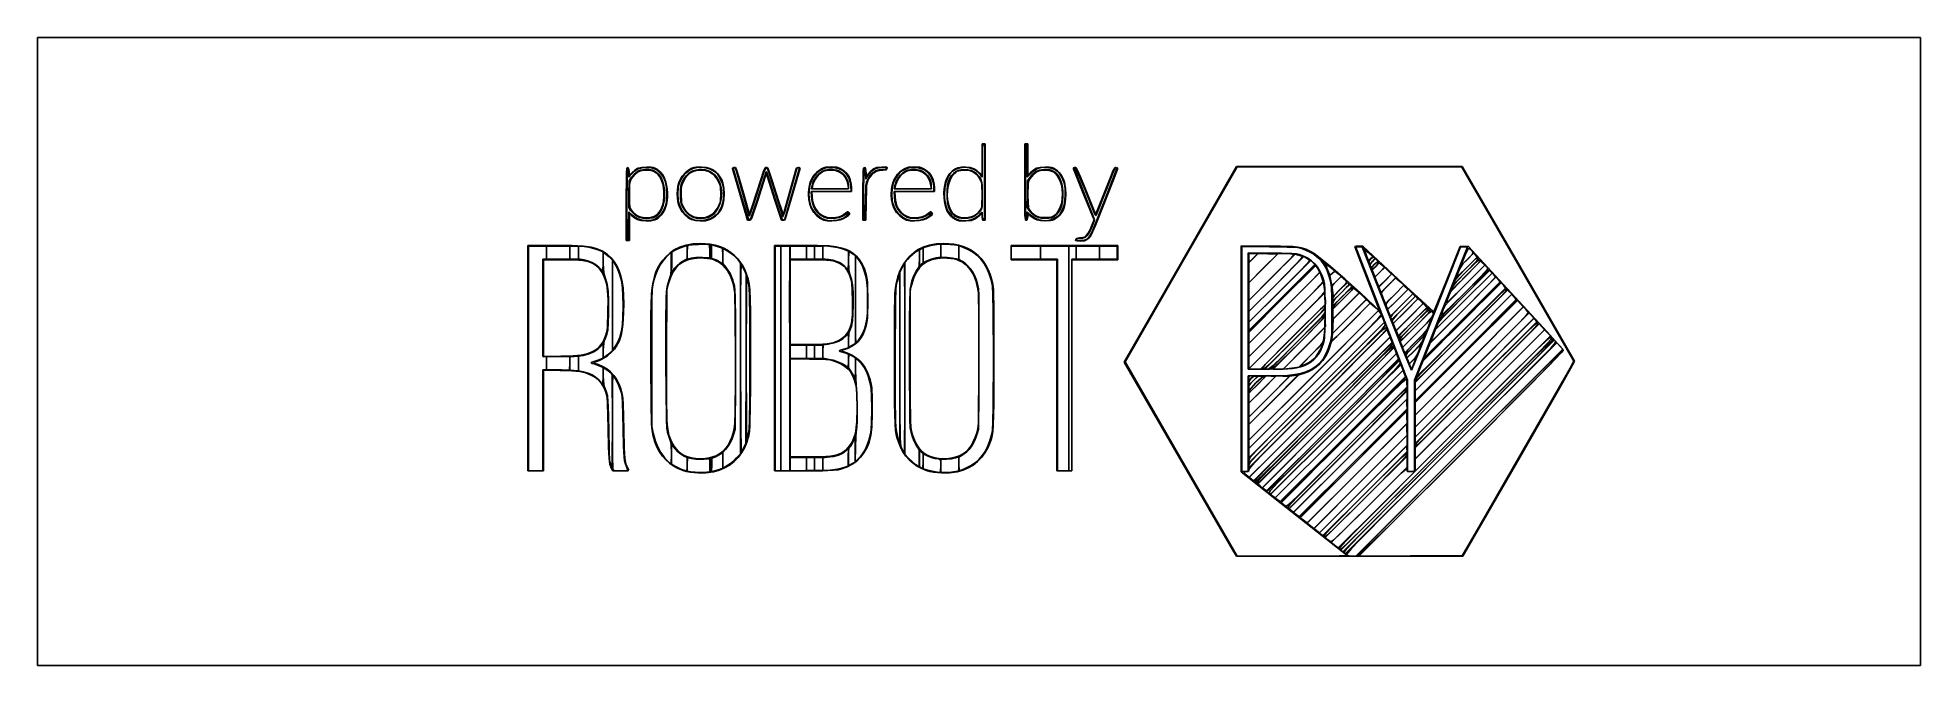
# Model space of a CAD drawing. Extents: x 0 to 1058, y 0 to 353.
import ezdxf

# ---------------------------------------------------------------- set-up
doc = ezdxf.new("R2010")
doc.units = 0

msp = doc.modelspace()

# ---------------------------------------------------------------- linework, layer by layer
at = {"layer": 'Layer 1'}
for p, q in [((0, 176.399), (0, 352.788)), ((0, 352.788), (529.167, 352.788)), ((529.167, 352.788), (1058.33, 352.788)), ((1058.33, 352.788), (1058.33, 176.399)), ((531.813, 293.169), (530.931, 293.169)), ((530.931, 293.169), (530.931, 284.123)), ((530.931, 283.757), (531.025794, 291.903826)), ((531.025794, 291.903826), (531.236079, 292.988324)), ((531.236079, 292.988324), (531.408717, 293.140422)), ((531.408717, 293.140422), (531.63655, 293.16845)), ((531.63655, 293.16845), (531.867221, 293.116774)), ((532.694, 293.169), (531.813, 293.169)), ((531.867221, 293.116774), (532.041191, 292.799136)), ((532.041191, 292.799136), (532.251016, 290.39033)), ((532.251016, 290.39033), (532.34211, 271.64905)), ((532.694, 271.649), (532.694, 293.169)), ((555.801, 293.169), (554.919, 293.169)), ((554.919, 293.169), (554.919, 271.649)), ((555.27267, 271.64889), (555.36304, 289.49354)), ((555.36304, 289.49354), (555.523162, 292.46274)), ((555.523162, 292.46274), (555.645713, 293.018545)), ((555.645713, 293.018545), (555.80183, 293.16829)), ((556.683, 293.169), (555.801, 293.169)), ((555.80183, 293.16829), (555.955794, 293.097722)), ((555.955794, 293.097722), (556.077335, 292.842792)), ((556.077335, 292.842792), (556.237813, 291.520495)), ((556.237813, 291.520495), (556.331, 283.81069)), ((556.4854, 283.996238), (556.517589, 289.225618)), ((556.517589, 289.225618), (556.55244, 289.747826)), ((556.55244, 289.747826), (556.59501, 288.670548)), ((556.59501, 288.670548), (556.59501, 279.321938)), ((556.683, 284.308), (556.683, 293.169)), ((330.996146, 276.940503), (330.90511, 259.30182)), ((331.193145, 279.343923), (330.996146, 276.940503)), ((331.353783, 279.693997), (331.193145, 279.343923)), ((331.347525, 273.828888), (331.56668, 279.7631)), ((331.56509, 279.76292), (331.353783, 279.693997)), ((331.908075, 279.677386), (331.56509, 279.76292)), ((331.56668, 279.7631), (331.85318, 279.453056)), ((331.85318, 279.453056), (332.092057, 278.617115)), ((332.145665, 279.356613), (331.908075, 279.677386)), ((332.092057, 278.617115), (332.31634, 275.9327)), ((332.46704, 277.62432), (332.145665, 279.356613)), ((332.31634, 275.9327), (332.317, 274.307)), ((332.317, 274.307), (333.91264, 276.13106)), ((332.70899, 275.48573), (332.46704, 277.62432)), ((334.08555, 276.90417), (332.70899, 275.48573)), ((335.395409, 276.113676), (333.90388, 274.338195)), ((333.91264, 276.13106), (335.702619, 277.84742)), ((335.790675, 278.445714), (334.08555, 276.90417)), ((334.569775, 274.608068), (335.955571, 276.10306)), ((337.02043, 277.437915), (335.395409, 276.113676)), ((335.702619, 277.84742), (337.634011, 279.017525)), ((337.48345, 279.370087), (335.790675, 278.445714)), ((335.955571, 276.10306), (337.467032, 277.288587)), ((338.014516, 277.990441), (337.02043, 277.437915)), ((337.467032, 277.288587), (338.89415, 277.97035)), ((339.555072, 279.820153), (337.48345, 279.370087)), ((337.634011, 279.017525), (339.810828, 279.687973)), ((338.964209, 278.329432), (338.014516, 277.990441)), ((338.89415, 277.97035), (340.716954, 278.280006)), ((341.78293, 278.630345), (338.964209, 278.329432)), ((342.39674, 279.93878), (339.555072, 279.820153)), ((339.810828, 279.687973), (342.33708, 279.90536)), ((340.716954, 278.280006), (342.768986, 278.32898)), ((343.501022, 278.680221), (341.78293, 278.630345)), ((342.33708, 279.90536), (344.580794, 279.765866)), ((344.619361, 279.915703), (342.39674, 279.93878)), ((342.768986, 278.32898), (344.723626, 278.12954)), ((344.660669, 278.594501), (343.501022, 278.680221)), ((344.580794, 279.765866), (346.453464, 279.308313)), ((345.994281, 279.788079), (344.619361, 279.915703)), ((345.618639, 278.310973), (344.660669, 278.594501)), ((344.723626, 278.12954), (346.25425, 277.693952)), ((346.7317, 277.76743), (345.618639, 278.310973)), ((346.978498, 279.469465), (345.994281, 279.788079)), ((346.25425, 277.693952), (347.661295, 276.859951)), ((346.453464, 279.308313), (348.068056, 278.491421)), ((347.945106, 276.993536), (346.7317, 277.76743)), ((348.02901, 278.87342), (346.978498, 279.469465)), ((347.661295, 276.859951), (348.882305, 275.728465)), ((349.009948, 276.03633), (347.945106, 276.993536)), ((349.215592, 278.028283), (348.02901, 278.87342)), ((348.068056, 278.491421), (349.53754, 277.27391)), ((348.882305, 275.728465), (349.911663, 274.313418)), ((349.927172, 274.893875), (349.009948, 276.03633)), ((350.262922, 277.04167), (349.215592, 278.028283)), ((349.53754, 277.27391), (350.549293, 276.148135)), ((351.174872, 275.90616), (350.262922, 277.04167)), ((350.549293, 276.148135), (351.405818, 274.936286)), ((351.955311, 274.614332), (351.174872, 275.90616)), ((363.967117, 276.870004), (362.356523, 275.024796)), ((362.404757, 274.393996), (363.359649, 275.615611)), ((363.359649, 275.615611), (364.47347, 276.75817)), ((365.81884, 278.366359), (363.967117, 276.870004)), ((364.009755, 273.790228), (365.521681, 275.537941)), ((364.47347, 276.75817), (366.365529, 278.265175)), ((365.735891, 276.281048), (364.556328, 275.1125)), ((365.521681, 275.537941), (367.194401, 276.919064)), ((367.043114, 277.216472), (365.735891, 276.281048)), ((367.78194, 279.388633), (365.81884, 278.366359)), ((366.365529, 278.265175), (368.296409, 279.244752)), ((368.478578, 277.919119), (367.043114, 277.216472)), ((367.194401, 276.919064), (368.87568, 277.78403)), ((368.997659, 279.793335), (367.78194, 279.388633)), ((368.296409, 279.244752), (370.464527, 279.769736)), ((370.042868, 278.389338), (368.478578, 277.919119)), ((368.87568, 277.78403), (370.952058, 278.246409)), ((370.14262, 280.013823), (368.997659, 279.793335)), ((371.736564, 278.627475), (370.042868, 278.389338)), ((373.41545, 280.04045), (370.14262, 280.013823)), ((370.464527, 279.769736), (373.0683, 279.91296)), ((370.952058, 278.246409), (373.224901, 278.35106)), ((373.56025, 278.63388), (371.736564, 278.627475)), ((373.0683, 279.91296), (375.826501, 279.624711)), ((373.224901, 278.35106), (375.429931, 278.106255)), ((375.856794, 279.821628), (373.41545, 280.04045)), ((375.263418, 278.421377), (373.56025, 278.63388)), ((376.844719, 277.990754), (375.263418, 278.421377)), ((375.429931, 278.106255), (377.30287, 277.520265)), ((375.826501, 279.624711), (378.29643, 278.826198)), ((377.862763, 279.344614), (375.856794, 279.821628)), ((378.298534, 277.346306), (376.844719, 277.990754)), ((377.30287, 277.520265), (379.029001, 276.425616)), ((379.596898, 278.553978), (377.862763, 279.344614)), ((378.29643, 278.826198), (380.453587, 277.546473)), ((379.619247, 276.492325), (378.298534, 277.346306)), ((379.029001, 276.425616), (380.698025, 274.849478)), ((381.22274, 277.39429), (379.596898, 278.553978)), ((380.801242, 275.433107), (379.619247, 276.492325)), ((380.453587, 277.546473), (382.273471, 275.814587)), ((381.8389, 274.172946), (380.801242, 275.433107)), ((382.401938, 276.175373), (381.22274, 277.39429)), ((382.273471, 275.814587), (383.731584, 273.659592)), ((383.542548, 274.587171), (382.401938, 276.175373)), ((390.604458, 279.51351), (390.60126, 279.322283)), ((390.60126, 279.322283), (394.93615, 264.505583)), ((390.762216, 279.651503), (390.604458, 279.51351)), ((391.53185, 279.763256), (390.762216, 279.651503)), ((390.954, 279.3217), (391.047805, 279.639504)), ((395.284, 264.505), (390.954, 279.3217)), ((391.047805, 279.639504), (391.53023, 279.762673)), ((391.53023, 279.762673), (391.793634, 279.777653)), ((391.933621, 279.799441), (391.53185, 279.763256)), ((391.793634, 279.777653), (392.015494, 279.689617)), ((392.244467, 279.758979), (391.933621, 279.799441)), ((392.015494, 279.689617), (392.607015, 278.406632)), ((392.544849, 279.418347), (392.244467, 279.758979)), ((392.915225, 278.554018), (392.544849, 279.418347)), ((392.607015, 278.406632), (396.28825, 265.827973)), ((394.187798, 274.360176), (392.915225, 278.554018)), ((408.230261, 278.101181), (404.44154, 266.499056)), ((404.63233, 266.022183), (408.26942, 277.117971)), ((408.979918, 279.554484), (408.230261, 278.101181)), ((408.26942, 277.117971), (409.120028, 279.200306)), ((409.55118, 277.389424), (408.70634, 275.000074)), ((408.92294, 274.5598), (409.298276, 275.743257)), ((409.28008, 279.736906), (408.979918, 279.554484)), ((409.120028, 279.200306), (409.397334, 279.634439)), ((409.61104, 279.763256), (409.28008, 279.736906)), ((409.298276, 275.743257), (409.57498, 276.23549)), ((409.397334, 279.634439), (409.61178, 279.762683)), ((409.681955, 277.351371), (409.55118, 277.389424)), ((409.57498, 276.23549), (409.851676, 275.743255)), ((409.962447, 279.779486), (409.61104, 279.763256)), ((409.61178, 279.762683), (409.845796, 279.712453)), ((409.852304, 277.04618), (409.681955, 277.351371)), ((409.845796, 279.712453), (410.102603, 279.418801)), ((409.851676, 275.743255), (410.22702, 274.5598)), ((410.22347, 275.838014), (409.852304, 277.04618)), ((410.264776, 279.651406), (409.962447, 279.779486)), ((410.102603, 279.418801), (410.982932, 277.243465)), ((414.54072, 262.071614), (410.22347, 275.838014)), ((410.615456, 279.113864), (410.264776, 279.651406)), ((411.111919, 277.901706), (410.615456, 279.113864)), ((410.982932, 277.243465), (416.29883, 260.536283)), ((412.931915, 272.392931), (411.111919, 277.901706)), ((426.36975, 279.145936), (419.62132, 254.976736)), ((428.10627, 278.798374), (419.93953, 250.746674)), ((420.00969, 255.351605), (426.57172, 278.616113)), ((424.54737, 265.32766), (428.62492, 279.52696)), ((426.771154, 279.606614), (426.36975, 279.145936)), ((426.57172, 278.616113), (426.987932, 279.496336)), ((427.59036, 279.763297), (426.771154, 279.606614)), ((426.987932, 279.496336), (427.270407, 279.698607)), ((427.270407, 279.698607), (427.62106, 279.762643)), ((428.321015, 279.693873), (427.59036, 279.763297)), ((427.62106, 279.762643), (427.985619, 279.726856)), ((427.985619, 279.726856), (428.171585, 279.586856)), ((428.171585, 279.586856), (428.10627, 278.798374)), ((428.62492, 279.52696), (428.321015, 279.693873)), ((436.791587, 275.98988), (435.804231, 274.647609)), ((435.962405, 274.171432), (436.838496, 275.406438)), ((437.935763, 277.170716), (436.791587, 275.98988)), ((436.838496, 275.406438), (437.8539, 276.54987)), ((438.384787, 275.479929), (437.18441, 273.986073)), ((437.780051, 274.206288), (438.672106, 275.299376)), ((437.8539, 276.54987), (439.648603, 278.080731)), ((439.234683, 278.186866), (437.935763, 277.170716)), ((439.801625, 276.768213), (438.384787, 275.479929)), ((438.672106, 275.299376), (439.653113, 276.260228)), ((440.68627, 279.03508), (439.234683, 278.186866)), ((439.648603, 278.080731), (441.563104, 279.127392)), ((439.653113, 276.260228), (440.701888, 277.059874)), ((441.323471, 277.764287), (439.801625, 276.768213)), ((441.940512, 279.613277), (440.68627, 279.03508)), ((440.701888, 277.059874), (441.79725, 277.66934)), ((442.83887, 278.381513), (441.323471, 277.764287)), ((441.563104, 279.127392), (443.681348, 279.724057)), ((441.79725, 277.66934), (443.783218, 278.236143)), ((443.024767, 279.939301), (441.940512, 279.613277)), ((444.712266, 278.645755), (442.83887, 278.381513)), ((444.290137, 280.083398), (443.024767, 279.939301)), ((443.681348, 279.724057), (446.08728, 279.90493)), ((443.783218, 278.236143), (446.093289, 278.381579)), ((446.08772, 280.11582), (444.290137, 280.083398)), ((446.904705, 278.604074), (444.712266, 278.645755)), ((446.08728, 279.90493), (448.392701, 279.706127)), ((447.885778, 280.0834), (446.08772, 280.11582)), ((446.093289, 278.381579), (448.411112, 278.113996)), ((449.022849, 278.289022), (446.904705, 278.604074)), ((449.151378, 279.939163), (447.885778, 280.0834)), ((448.392701, 279.706127), (450.468953, 279.150418)), ((448.411112, 278.113996), (450.42034, 277.441745)), ((450.67336, 277.73315), (449.022849, 278.289022)), ((450.236366, 279.612645), (449.151378, 279.939163)), ((451.49259, 279.03338), (450.236366, 279.612645)), ((450.42034, 277.441745), (451.460754, 276.839676)), ((450.468953, 279.150418), (452.298229, 278.254955)), ((451.766385, 277.066708), (450.67336, 277.73315)), ((451.460754, 276.839676), (452.392146, 276.125732)), ((453.392806, 277.841206), (451.49259, 279.03338)), ((452.753902, 276.26223), (451.766385, 277.066708)), ((452.298229, 278.254955), (453.862725, 277.036889)), ((452.392146, 276.125732), (453.213007, 275.30219)), ((453.623723, 275.339075), (452.753902, 276.26223)), ((453.213007, 275.30219), (453.921827, 274.371326)), ((454.90882, 276.4905), (453.392806, 277.841206)), ((454.363662, 274.316605), (453.623723, 275.339075)), ((453.862725, 277.036889), (455.144634, 275.513372)), ((455.965105, 274.883277), (454.90882, 276.4905)), ((455.144634, 275.513372), (456.12615, 273.701555)), ((463.995275, 277.717762), (463.90311, 264.94602)), ((464.194617, 279.458883), (463.995275, 277.717762)), ((464.357143, 279.712686), (464.194617, 279.458883)), ((464.2551, 264.945972), (464.346367, 277.141647)), ((464.346367, 277.141647), (464.502884, 279.24281)), ((464.57092, 279.76272), (464.357143, 279.712686)), ((464.502884, 279.24281), (464.621239, 279.649631)), ((465.110323, 279.619049), (464.57092, 279.76272)), ((464.621239, 279.649631), (464.77104, 279.762672)), ((464.77104, 279.762672), (465.028427, 279.615889)), ((465.028427, 279.615889), (465.202701, 279.099318)), ((465.446196, 279.109286), (465.110323, 279.619049)), ((465.202701, 279.099318), (465.3884, 276.499482)), ((465.3884, 276.499482), (465.48983, 273.236292)), ((465.618451, 278.115311), (465.446196, 279.109286)), ((465.667, 276.519), (465.618451, 278.115311)), ((465.6666, 274.391807), (465.667, 276.519)), ((466.81312, 276.097087), (465.6666, 274.391807)), ((466.25804, 274.671462), (467.17121, 276.002475)), ((468.129011, 277.619226), (466.81312, 276.097087)), ((467.104505, 273.526289), (468.72871, 275.55667)), ((468.011384, 275.376084), (467.167316, 274.144039)), ((467.17121, 276.002475), (468.419582, 277.338457)), ((468.941866, 276.407469), (468.011384, 275.376084)), ((469.69493, 278.870987), (468.129011, 277.619226)), ((468.419582, 277.338457), (469.793929, 278.481629)), ((468.72871, 275.55667), (470.084417, 276.820318)), ((469.964834, 277.242378), (468.941866, 276.407469)), ((470.710708, 279.43745), (469.69493, 278.870987)), ((469.793929, 278.481629), (471.08502, 279.234212)), ((471.086361, 277.884993), (469.964834, 277.242378)), ((470.084417, 276.820318), (471.542453, 277.684145)), ((471.66632, 279.777885), (470.710708, 279.43745)), ((471.08502, 279.234212), (473.152867, 279.841878)), ((472.312519, 278.339499), (471.086361, 277.884993)), ((471.542453, 277.684145), (473.177852, 278.181154)), ((474.54563, 280.062897), (471.66632, 279.777885)), ((473.649381, 278.61008), (472.312519, 278.339499)), ((473.152867, 279.841878), (475.17025, 280.042852)), ((473.177852, 278.181154), (475.06565, 278.34435)), ((475.10302, 278.700919), (473.649381, 278.61008)), ((476.382732, 280.101782), (474.54563, 280.062897)), ((475.06565, 278.34435), (476.812461, 278.470534)), ((476.846906, 278.812876), (475.10302, 278.700919)), ((475.17025, 280.042852), (476.700733, 279.837656)), ((477.340071, 279.977675), (476.382732, 280.101782)), ((476.700733, 279.837656), (477.147001, 279.582908)), ((476.812461, 278.470534), (477.237675, 278.64377)), ((477.203917, 278.974025), (476.846906, 278.812876)), ((477.147001, 279.582908), (477.30788, 279.226812)), ((477.30788, 279.226812), (477.203917, 278.974025)), ((477.237675, 278.64377), (477.44691, 278.910117)), ((477.553787, 279.828689), (477.340071, 279.977675)), ((477.44691, 278.910117), (477.62551, 279.607984)), ((477.62551, 279.607984), (477.553787, 279.828689)), ((483.357587, 275.98989), (482.370231, 274.647619)), ((482.529005, 274.171432), (483.405096, 275.406438)), ((484.501763, 277.170726), (483.357587, 275.98989)), ((483.405096, 275.406438), (484.4205, 276.54987)), ((484.951387, 275.479929), (483.75101, 273.986073)), ((484.347051, 274.206288), (485.239106, 275.299376)), ((484.4205, 276.54987), (486.215203, 278.080731)), ((485.800683, 278.186876), (484.501763, 277.170726)), ((486.368225, 276.768213), (484.951387, 275.479929)), ((485.239106, 275.299376), (486.220113, 276.260228)), ((487.25227, 279.03509), (485.800683, 278.186876)), ((486.215203, 278.080731), (488.129704, 279.127393)), ((486.220113, 276.260228), (487.268888, 277.059874)), ((487.890071, 277.764287), (486.368225, 276.768213)), ((488.506512, 279.613287), (487.25227, 279.03509)), ((487.268888, 277.059874), (488.36425, 277.66934)), ((489.40547, 278.381513), (487.890071, 277.764287)), ((488.129704, 279.127393), (490.247948, 279.724058)), ((488.36425, 277.66934), (490.350218, 278.236143)), ((489.590768, 279.939311), (488.506512, 279.613287)), ((491.278866, 278.645755), (489.40547, 278.381513)), ((490.856137, 280.083408), (489.590768, 279.939311)), ((490.247948, 279.724058), (492.65388, 279.90493)), ((490.350218, 278.236143), (492.660289, 278.381579)), ((492.65372, 280.11583), (490.856137, 280.083408)), ((493.471305, 278.604074), (491.278866, 278.645755)), ((494.451778, 280.08341), (492.65372, 280.11583)), ((492.65388, 279.90493), (494.959301, 279.706127)), ((492.660289, 278.381579), (494.978112, 278.113996)), ((495.589449, 278.289022), (493.471305, 278.604074)), ((495.717378, 279.939173), (494.451778, 280.08341)), ((494.959301, 279.706127), (497.035553, 279.150418)), ((494.978112, 278.113996), (496.98734, 277.441745)), ((497.23996, 277.73315), (495.589449, 278.289022)), ((496.802366, 279.612655), (495.717378, 279.939173)), ((498.05859, 279.03339), (496.802366, 279.612655)), ((496.98734, 277.441745), (498.027754, 276.839676)), ((497.035553, 279.150418), (498.864829, 278.254955)), ((498.332985, 277.066708), (497.23996, 277.73315)), ((498.027754, 276.839676), (498.959146, 276.125732)), ((499.958806, 277.841208), (498.05859, 279.03339)), ((499.320502, 276.26223), (498.332985, 277.066708)), ((498.864829, 278.254955), (500.429325, 277.036889)), ((498.959146, 276.125732), (499.780007, 275.30219)), ((500.190323, 275.339075), (499.320502, 276.26223)), ((499.780007, 275.30219), (500.488827, 274.371326)), ((501.47482, 276.4905), (499.958806, 277.841208)), ((500.930262, 274.316605), (500.190323, 275.339075)), ((500.429325, 277.036889), (501.711234, 275.513372)), ((502.531105, 274.883277), (501.47482, 276.4905)), ((501.711234, 275.513372), (502.69275, 273.701555)), ((511.417213, 273.821913), (512.67985, 275.991179)), ((512.814688, 276.526259), (511.816522, 275.129156)), ((512.67985, 275.991179), (514.283512, 277.696646)), ((513.9898, 277.74911), (512.814688, 276.526259)), ((513.723901, 275.248861), (512.833003, 273.724965)), ((514.775103, 276.491504), (513.723901, 275.248861)), ((513.788606, 274.549665), (514.846798, 275.976466)), ((515.58585, 278.956836), (513.9898, 277.74911)), ((514.283512, 277.696646), (516.219384, 278.926398)), ((515.989046, 277.455266), (514.775103, 276.491504)), ((514.846798, 275.976466), (516.06045, 277.07683)), ((517.271878, 279.700055), (515.58585, 278.956836)), ((517.368168, 278.14252), (515.989046, 277.455266)), ((516.06045, 277.07683), (516.969568, 277.66683)), ((516.219384, 278.926398), (518.478652, 279.668518)), ((516.969568, 277.66683), (517.830936, 278.014972)), ((519.273644, 280.045409), (517.271878, 279.700055)), ((518.914907, 278.555641), (517.368168, 278.14252)), ((517.830936, 278.014972), (518.933994, 278.199782)), ((518.478652, 279.668518), (521.0525, 279.91109)), ((520.6317, 278.697), (518.914907, 278.555641)), ((518.933994, 278.199782), (520.56818, 278.29978)), ((521.81691, 280.05954), (519.273644, 280.045409)), ((520.56818, 278.29978), (522.209106, 278.337027)), ((522.887259, 278.584978), (520.6317, 278.697)), ((521.0525, 279.91109), (523.747399, 279.637761)), ((524.240858, 279.782577), (521.81691, 280.05954)), ((522.209106, 278.337027), (523.366037, 278.248152)), ((524.712239, 278.194651), (522.887259, 278.584978)), ((523.366037, 278.248152), (524.346116, 277.982147)), ((523.747399, 279.637761), (524.973465, 279.303625)), ((526.259197, 279.154534), (524.240858, 279.782577)), ((524.346116, 277.982147), (525.45648, 277.488007)), ((526.273846, 277.471019), (524.712239, 278.194651)), ((524.973465, 279.303625), (526.120949, 278.836715)), ((525.45648, 277.488007), (526.898174, 276.648928)), ((526.120949, 278.836715), (527.191603, 278.236187)), ((527.99332, 278.121684), (526.259197, 279.154534)), ((527.73929, 276.35908), (526.273846, 277.471019)), ((526.898174, 276.648928), (528.08389, 275.632343)), ((527.191603, 278.236187), (528.187184, 277.501197)), ((529.50173, 274.555854), (527.73929, 276.35908)), ((529.56462, 276.6303), (527.99332, 278.121684)), ((528.08389, 275.632343), (529.108911, 274.338681)), ((528.187184, 277.501197), (529.96014, 275.62445)), ((530.931, 275.078), (529.56462, 276.6303)), ((529.96014, 275.62445), (530.93028, 274.34582)), ((530.93028, 274.34582), (530.931, 283.757)), ((530.931, 284.123), (530.931, 275.078)), ((532.508, 271.649), (532.536975, 283.785113)), ((532.536975, 283.785113), (532.551584, 284.832827)), ((532.551584, 284.832827), (532.568328, 284.997027)), ((532.568328, 284.997027), (532.6066, 282.4969)), ((532.6066, 282.4969), (532.6066, 260.8011)), ((555.08492, 271.64926), (555.113895, 283.785373)), ((555.113895, 283.785373), (555.128504, 284.833087)), ((555.128504, 284.833087), (555.145248, 284.997287)), ((555.145248, 284.997287), (555.18352, 282.49716)), ((555.18352, 282.49716), (555.18352, 260.80136)), ((556.331, 283.81069), (556.331, 274.453)), ((556.331, 274.453), (558.35947, 276.52278)), ((556.517592, 278.766864), (556.4854, 283.996248)), ((556.4854, 283.996248), (556.4854, 283.996238)), ((556.552444, 278.244656), (556.517592, 278.766864)), ((556.59501, 279.321938), (556.552444, 278.244656)), ((556.68368, 275.44623), (556.683, 284.308)), ((558.16489, 276.92743), (556.68368, 275.44623)), ((559.486714, 276.260349), (557.9178, 274.338279)), ((559.91007, 278.484621), (558.16489, 276.92743)), ((558.35947, 276.52278), (560.188121, 278.116776)), ((558.584182, 274.607588), (559.969982, 276.10258)), ((560.3077, 276.977823), (559.486714, 276.260349)), ((561.573795, 279.398729), (559.91007, 278.484621)), ((559.969982, 276.10258), (561.481442, 277.288107)), ((560.188121, 278.116776), (562.08422, 279.168121)), ((561.183631, 277.549832), (560.3077, 276.977823)), ((563.192108, 278.308174), (561.183631, 277.549832)), ((561.481442, 277.288107), (562.90855, 277.96987)), ((563.5947, 279.829938), (561.573795, 279.398729)), ((562.08422, 279.168121), (564.212564, 279.743429)), ((562.90855, 277.96987), (564.641419, 278.264736)), ((565.6957, 278.636819), (563.192108, 278.308174)), ((566.41142, 279.93843), (563.5947, 279.829938)), ((564.212564, 279.743429), (566.73795, 279.90931)), ((564.641419, 278.264736), (566.636045, 278.329841)), ((567.350323, 278.693014), (565.6957, 278.636819)), ((568.634044, 279.915353), (566.41142, 279.93843)), ((566.636045, 278.329841), (568.542876, 278.173372)), ((566.73795, 279.90931), (568.567788, 279.760818)), ((568.502277, 278.6145), (567.350323, 278.693014)), ((569.480498, 278.348003), (568.502277, 278.6145)), ((568.542876, 278.173372), (570.01236, 277.803514)), ((568.567788, 279.760818), (570.244296, 279.338819)), ((570.008961, 279.787729), (568.634044, 279.915353)), ((570.61392, 277.84025), (569.480498, 278.348003)), ((570.993175, 279.469115), (570.008961, 279.787729)), ((570.01236, 277.803514), (570.95684, 277.32218)), ((570.244296, 279.338819), (571.766297, 278.644321)), ((571.828018, 277.10955), (570.61392, 277.84025)), ((570.95684, 277.32218), (571.831294, 276.697046)), ((572.04369, 278.87307), (570.993175, 279.469115)), ((571.766297, 278.644321), (573.132611, 277.678331)), ((572.900067, 276.175374), (571.828018, 277.10955)), ((571.831294, 276.697046), (573.366749, 275.020129)), ((573.230273, 278.027933), (572.04369, 278.87307)), ((573.82967, 275.03852), (572.900067, 276.175374)), ((573.132611, 277.678331), (574.342062, 276.441856)), ((574.277604, 277.04132), (573.230273, 278.027933)), ((575.189555, 275.90581), (574.277604, 277.04132)), ((574.342062, 276.441856), (575.393471, 274.935903)), ((575.969996, 274.613983), (575.189555, 275.90581)), ((582.25795, 279.642467), (582.169492, 279.453775)), ((582.169492, 279.453775), (582.24281, 279.145579)), ((582.24281, 279.145579), (588.15254, 264.497679)), ((583.05363, 279.76294), (582.25795, 279.642467)), ((582.43653, 279.64001), (583.07435, 279.763465)), ((588.25736, 265.16041), (582.43653, 279.64001)), ((583.408683, 279.737275), (583.05363, 279.76294)), ((583.07435, 279.763465), (583.299667, 279.635075)), ((583.299667, 279.635075), (583.612116, 279.21224)), ((583.739274, 279.561593), (583.408683, 279.737275)), ((583.612116, 279.21224), (584.601805, 277.257249)), ((584.616777, 278.168065), (583.739274, 279.561593)), ((584.601805, 277.257249), (588.76416, 267.328065)), ((586.265547, 274.398124), (584.616777, 278.168065)), ((606.7782, 279.575626), (600.063525, 262.019494)), ((600.44125, 266.622509), (604.625516, 277.141721)), ((604.62545, 278.112088), (603.012552, 274.234631)), ((604.184674, 271.600719), (606.92727, 278.96919)), ((605.485978, 279.55177), (604.62545, 278.112088)), ((604.625516, 277.141721), (605.610115, 279.190995)), ((605.809892, 279.735341), (605.485978, 279.55177)), ((605.610115, 279.190995), (605.920008, 279.630747)), ((606.15666, 279.76294), (605.809892, 279.735341)), ((605.920008, 279.630747), (606.14429, 279.763509)), ((606.14429, 279.763509), (606.7782, 279.575626)), ((606.961838, 279.627903), (606.15666, 279.76294)), ((606.92727, 278.96919), (607.026437, 279.387781)), ((607.026437, 279.387781), (606.961838, 279.627903)), ((673.988, 280.292), (642.3526, 225.4421)), ((642.797, 225.4606), (674.3167, 280.1162)), ((737.425, 280.292), (673.988, 280.292)), ((674.3167, 280.1162), (737.4729, 280.09997)), ((687.16706, 280.334816), (687.216397, 280.343115)), ((687.476714, 280.326983), (687.16706, 280.334816)), ((687.216397, 280.343115), (691.18, 280.38)), ((689.137725, 280.312911), (687.476714, 280.326983)), ((708.3779, 280.28501), (689.137725, 280.312911)), ((691.18, 280.38), (725.5758, 280.38)), ((691.18, 280.38), (691.18, 280.38)), ((727.618052, 280.312915), (708.3779, 280.28501)), ((725.5758, 280.38), (729.539381, 280.343119)), ((729.279061, 280.326988), (727.618052, 280.312915)), ((729.588716, 280.33482), (729.279061, 280.326988)), ((729.539381, 280.343119), (729.588716, 280.33482)), ((800.862, 280.292), (737.425, 280.292)), ((737.4729, 280.09997), (800.6291, 280.08378)), ((753.802577, 280.334245), (753.834067, 280.342647)), ((754.072446, 280.326315), (753.802577, 280.334245)), ((753.834067, 280.342647), (757.1231, 280.379996)), ((755.486363, 280.312069), (754.072446, 280.326315)), ((771.7015, 280.283846), (755.486363, 280.312069)), ((757.123, 280.38), (786.0508, 280.380046)), ((757.1231, 280.379996), (757.123, 280.38)), ((787.849296, 280.312127), (771.7015, 280.283846)), ((786.0508, 280.380046), (789.428756, 280.34271)), ((789.229276, 280.326377), (787.849296, 280.312127)), ((789.480257, 280.334308), (789.229276, 280.326377)), ((789.428756, 280.34271), (789.480257, 280.334308)), ((800.6291, 280.08378), (832.0263, 225.70528)), ((832.2763, 225.9638), (800.862, 280.292)), ((331.071, 259.302), (331.100113, 270.8461)), ((331.100113, 270.8461), (331.114794, 271.842705)), ((331.114794, 271.842705), (331.131623, 271.998891)), ((331.131623, 271.998891), (331.1701, 269.6207)), ((331.1701, 269.6207), (331.1701, 248.9832)), ((331.258, 259.302), (331.347525, 273.828888)), ((332.38859, 264.826285), (332.28441, 257.361705)), ((332.49277, 272.290875), (332.38859, 264.826285)), ((332.465, 264.59345), (332.498879, 268.441481)), ((332.465, 264.59344), (332.465, 264.59345)), ((332.49889, 260.74541), (332.465, 264.59344)), ((333.90388, 274.338195), (332.49277, 272.290875)), ((332.498879, 268.441481), (332.53555, 268.825746)), ((332.53555, 268.825746), (332.58033, 268.03303)), ((332.58033, 268.03303), (332.58033, 261.15386)), ((332.66928, 264.33099), (332.789376, 270.569724)), ((332.789376, 270.569724), (333.043555, 271.90664)), ((333.043555, 271.90664), (333.51965, 272.99791)), ((333.51965, 272.99791), (334.569775, 274.608068)), ((349.911663, 274.313418), (350.743759, 272.628737)), ((350.697729, 273.564236), (349.927172, 274.893875)), ((351.322565, 272.045478), (350.697729, 273.564236)), ((350.743759, 272.628737), (351.372977, 270.688345)), ((351.80263, 270.335665), (351.322565, 272.045478)), ((351.372977, 270.688345), (351.793704, 268.506167)), ((351.405818, 274.936286), (352.11349, 273.618941)), ((351.793704, 268.506167), (352.000326, 266.096128)), ((352.138873, 268.43286), (351.80263, 270.335665)), ((352.608113, 273.158766), (351.955311, 274.614332)), ((352.000326, 266.096128), (351.98723, 263.472152)), ((352.11349, 273.618941), (352.678688, 272.176674)), ((352.33224, 266.33513), (352.138873, 268.43286)), ((352.356096, 263.527415), (352.33224, 266.33513)), ((353.137147, 271.532038), (352.608113, 273.158766)), ((352.678688, 272.176674), (353.107787, 270.590061)), ((353.107787, 270.590061), (353.407166, 268.83968)), ((353.8394, 267.73542), (353.137147, 271.532038)), ((353.407166, 268.83968), (353.64227, 264.76991)), ((353.64227, 264.76991), (353.491135, 260.887745)), ((354.00956, 265.470704), (353.8394, 267.73542)), ((354.002048, 263.28835), (354.00956, 265.470704)), ((359.664097, 267.119021), (359.56725, 264.946332)), ((359.56725, 264.946332), (359.664097, 262.77364)), ((359.95464, 269.223597), (359.664097, 267.119021)), ((359.83307, 264.94647), (360.110249, 268.553527)), ((360.116331, 261.418164), (359.83307, 264.94647)), ((360.438877, 271.191948), (359.95464, 269.223597)), ((360.110249, 268.553527), (360.46154, 270.173091)), ((361.11681, 272.955963), (360.438877, 271.191948)), ((360.46154, 270.173091), (360.958914, 271.680909)), ((360.958914, 271.680909), (361.605582, 273.085153)), ((362.356523, 275.024796), (361.11681, 272.955963)), ((361.441724, 267.712897), (361.42053, 264.94647)), ((361.42053, 264.94647), (361.442016, 262.189948)), ((361.57349, 269.4031), (361.441724, 267.712897)), ((361.918106, 270.647031), (361.57349, 269.4031)), ((361.605582, 273.085153), (362.404757, 274.393996)), ((361.77348, 264.94632), (361.796045, 267.658219)), ((361.916709, 260.597503), (361.77348, 264.94632)), ((361.796045, 267.658219), (361.920102, 269.334906)), ((362.57785, 272.07464), (361.918106, 270.647031)), ((361.920102, 269.334906), (362.230193, 270.537093)), ((362.230193, 270.537093), (362.81086, 271.82549)), ((363.503842, 273.71048), (362.57785, 272.07464)), ((362.81086, 271.82549), (364.009755, 273.790228)), ((364.556328, 275.1125), (363.503842, 273.71048)), ((380.698025, 274.849478), (382.137954, 272.982336)), ((382.726605, 272.716135), (381.8389, 274.172946)), ((382.137954, 272.982336), (383.1768, 271.014675)), ((383.45874, 271.06697), (382.726605, 272.716135)), ((383.1768, 271.014675), (383.586423, 269.833574)), ((384.254595, 268.120005), (383.45874, 271.06697)), ((384.523493, 272.821102), (383.542548, 274.587171)), ((383.586423, 269.833574), (383.831156, 268.623059)), ((383.731584, 273.659592), (384.803427, 271.110538)), ((383.831156, 268.623059), (383.98056, 264.946325)), ((383.98056, 264.946325), (383.831156, 261.269588)), ((384.51323, 265.107693), (384.254595, 268.120005)), ((384.271735, 262.138645), (384.51323, 265.107693)), ((385.2237, 271.06858), (384.523493, 272.821102)), ((384.803427, 271.110538), (385.464498, 268.196477)), ((385.783118, 268.251228), (385.2237, 271.06858)), ((385.464498, 268.196477), (385.6903, 264.94646)), ((385.6903, 264.94646), (385.568051, 262.459838)), ((385.97039, 264.950531), (385.783118, 268.251228)), ((385.785317, 261.651209), (385.97039, 264.950531)), ((396.70586, 265.389256), (394.187798, 274.360176)), ((396.28825, 265.827973), (399.36736, 254.611173)), ((400.00053, 253.887256), (396.70586, 265.389256)), ((404.44154, 266.499056), (401.230697, 256.696626)), ((401.488776, 256.35987), (404.63233, 266.022183)), ((408.70634, 275.000074), (404.41752, 261.506274)), ((404.773, 261.507), (408.92294, 274.5598)), ((410.22702, 274.5598), (414.37695, 261.507)), ((416.50421, 261.003856), (412.931915, 272.392931)), ((420.29026, 250.74736), (424.54737, 265.32766)), ((433.46455, 267.72918), (433.272284, 264.672417)), ((433.272284, 264.672417), (433.473792, 261.79036)), ((433.33, 264.946), (433.370662, 266.426014)), ((433.370662, 263.465994), (433.33, 264.94601)), ((433.33, 264.94601), (433.33, 264.946)), ((433.370662, 266.426014), (433.41467, 266.573809)), ((433.41467, 266.573809), (433.4684, 266.26892)), ((433.803856, 269.684688), (433.46455, 267.72918)), ((433.4684, 266.26892), (433.4684, 263.62309)), ((433.56367, 264.65037), (433.82697, 268.248539)), ((433.831064, 261.17269), (433.56367, 264.65037)), ((434.308289, 271.491762), (433.803856, 269.684688)), ((433.82697, 268.248539), (434.157909, 269.883407)), ((434.157909, 269.883407), (434.623321, 271.413274)), ((434.975773, 273.147153), (434.308289, 271.491762)), ((434.623321, 271.413274), (435.224417, 272.841496)), ((446.094, 266.357), (434.889, 266.357)), ((434.889, 266.357), (435.03918, 263.2702)), ((435.17978, 268.738823), (434.96131, 267.768684)), ((434.96131, 267.768684), (445.375, 267.769)), ((435.804231, 274.647609), (434.975773, 273.147153)), ((436.033929, 271.858926), (435.17978, 268.738823)), ((435.224417, 272.841496), (435.962405, 274.171432)), ((435.39153, 263.270591), (435.24136, 266.357391)), ((435.24136, 266.357391), (446.397, 266.357)), ((435.296, 267.769), (435.525, 269.091)), ((445.575, 267.769), (435.296, 267.769)), ((435.525, 269.091), (435.849422, 270.423319)), ((435.849422, 270.423319), (436.347526, 271.739288)), ((436.522562, 272.916873), (436.033929, 271.858926)), ((436.347526, 271.739288), (436.99813, 273.009934)), ((437.18441, 273.986073), (436.522562, 272.916873)), ((436.99813, 273.009934), (437.780051, 274.206288)), ((445.375, 267.769), (455.789, 267.769)), ((455.85516, 267.768085), (445.575, 267.769)), ((457.2992, 266.3575), (446.094, 266.357)), ((446.397, 266.357), (457.553, 266.357)), ((453.921827, 274.371326), (454.997312, 272.196735)), ((454.961534, 273.214179), (454.363662, 274.316605)), ((455.405152, 272.051158), (454.961534, 273.214179)), ((454.997312, 272.196735), (455.60653, 269.620165)), ((455.682329, 270.846901), (455.405152, 272.051158)), ((455.60653, 269.620165), (455.85516, 267.768085)), ((455.78088, 269.62077), (455.682329, 270.846901)), ((455.789, 267.769), (455.78088, 269.62077)), ((456.802583, 272.869181), (455.965105, 274.883277)), ((456.12615, 273.701555), (456.789467, 271.61859)), ((456.789467, 271.61859), (457.11678, 269.28163)), ((457.354224, 270.65237), (456.802583, 272.869181)), ((457.11678, 269.28163), (457.2992, 266.3575)), ((457.553, 268.437), (457.354224, 270.65237)), ((457.553, 266.357), (457.553, 268.437)), ((463.90311, 264.94602), (463.903, 250.13)), ((464.064, 264.94644), (464.094153, 273.333174)), ((464.064, 264.9464), (464.064, 264.94644)), ((464.09416, 256.559658), (464.064, 264.9464)), ((464.094153, 273.333174), (464.109356, 274.057203)), ((464.109356, 274.057203), (464.126783, 274.170676)), ((464.126783, 274.170676), (464.16662, 272.44297)), ((464.16662, 272.44297), (464.16662, 257.44987)), ((464.346307, 252.803785), (464.2551, 264.946049)), ((464.2551, 264.946049), (464.2551, 264.945972)), ((465.591799, 269.701155), (465.37775, 260.448149)), ((465.46862, 259.83116), (465.500704, 265.324364)), ((465.48983, 273.236292), (466.25804, 274.671462)), ((465.500704, 265.324364), (465.516814, 265.785143)), ((465.516814, 265.785143), (465.535272, 265.8413)), ((465.535272, 265.8413), (465.57745, 264.66051)), ((465.57745, 264.66051), (465.57713, 254.78273)), ((465.875738, 271.420489), (465.591799, 269.701155)), ((465.7386, 260.44867), (465.867062, 267.273914)), ((465.867062, 267.273914), (466.005555, 269.517717)), ((466.40359, 272.707149), (465.875738, 271.420489)), ((466.005555, 269.517717), (466.236493, 271.199245)), ((466.236493, 271.199245), (466.592075, 272.481201)), ((467.167316, 274.144039), (466.40359, 272.707149)), ((466.592075, 272.481201), (467.104505, 273.526289)), ((480.03055, 267.72919), (479.838284, 264.672427)), ((479.838284, 264.672427), (480.039792, 261.79037)), ((479.8967, 264.946), (479.937363, 266.426014)), ((479.937363, 263.465994), (479.8967, 264.94601)), ((479.8967, 264.94601), (479.8967, 264.946)), ((479.937363, 266.426014), (479.98137, 266.573809)), ((479.98137, 266.573809), (480.0351, 266.26892)), ((480.369856, 269.684698), (480.03055, 267.72919)), ((480.0351, 266.26892), (480.0351, 263.62309)), ((480.13027, 264.65037), (480.39357, 268.248539)), ((480.397664, 261.17269), (480.13027, 264.65037)), ((480.874289, 271.491772), (480.369856, 269.684698)), ((480.39357, 268.248539), (480.724509, 269.883407)), ((480.724509, 269.883407), (481.189921, 271.413274)), ((481.541773, 273.147163), (480.874289, 271.491772)), ((481.189921, 271.413274), (481.791017, 272.841496)), ((492.661, 266.357), (481.455, 266.357)), ((481.455, 266.357), (481.60518, 263.2702)), ((481.74638, 268.738823), (481.52791, 267.768684)), ((481.52791, 267.768684), (491.942, 267.769)), ((482.370231, 274.647619), (481.541773, 273.147163)), ((482.600529, 271.858926), (481.74638, 268.738823)), ((481.791017, 272.841496), (482.529005, 274.171432)), ((481.8082, 266.356961), (492.964, 266.357)), ((481.95837, 263.270161), (481.8082, 266.356961)), ((481.863, 267.769), (482.092, 269.091)), ((492.142, 267.769), (481.863, 267.769)), ((482.092, 269.091), (482.416422, 270.423319)), ((482.416422, 270.423319), (482.914526, 271.739288)), ((483.089162, 272.916873), (482.600529, 271.858926)), ((482.914526, 271.739288), (483.56513, 273.009934)), ((483.75101, 273.986073), (483.089162, 272.916873)), ((483.56513, 273.009934), (484.347051, 274.206288)), ((491.942, 267.769), (502.356, 267.769)), ((502.42216, 267.768085), (492.142, 267.769)), ((503.8658, 266.3575), (492.661, 266.357)), ((492.964, 266.357), (504.119, 266.357)), ((500.488827, 274.371326), (501.564312, 272.196735)), ((501.528134, 273.214179), (500.930262, 274.316605)), ((501.971752, 272.051158), (501.528134, 273.214179)), ((501.564312, 272.196735), (502.17353, 269.620165)), ((502.248929, 270.846901), (501.971752, 272.051158)), ((502.17353, 269.620165), (502.42216, 267.768085)), ((502.34748, 269.62077), (502.248929, 270.846901)), ((502.356, 267.769), (502.34748, 269.62077)), ((503.368583, 272.869181), (502.531105, 274.883277)), ((502.69275, 273.701555), (503.356067, 271.61859)), ((503.356067, 271.61859), (503.68338, 269.28163)), ((503.920224, 270.65237), (503.368583, 272.869181)), ((503.68338, 269.28163), (503.8658, 266.3575)), ((504.119, 268.437), (503.920224, 270.65237)), ((504.119, 266.357), (504.119, 268.437)), ((509.584562, 267.769387), (509.464557, 265.479399)), ((509.464557, 265.479399), (509.51887, 263.00651)), ((509.566091, 263.360277), (509.52646, 264.769838)), ((509.52646, 264.769838), (509.5276, 264.769838)), ((509.5276, 264.769838), (509.569801, 266.122967)), ((509.569801, 266.122967), (509.614932, 266.230362)), ((509.879322, 269.877915), (509.584562, 267.769387)), ((509.614932, 266.230362), (509.66931, 265.908498)), ((509.66931, 265.908498), (509.66531, 263.439058)), ((509.7636, 264.65049), (509.950273, 268.139652)), ((509.843915, 262.351246), (509.7636, 264.65049)), ((510.349278, 271.806425), (509.879322, 269.877915)), ((509.950273, 268.139652), (510.504416, 271.200765)), ((510.994865, 273.556358), (510.349278, 271.806425)), ((510.504416, 271.200765), (511.417213, 273.821913)), ((511.816522, 275.129156), (510.994865, 273.556358)), ((511.52237, 269.82392), (511.223479, 267.012368)), ((511.223479, 267.012368), (511.241023, 263.406224)), ((511.328554, 264.190824), (511.395584, 266.533361)), ((511.395584, 266.533361), (511.689362, 268.788276)), ((512.099972, 271.917443), (511.52237, 269.82392)), ((511.689362, 268.788276), (512.19563, 270.907807)), ((512.833003, 273.724965), (512.099972, 271.917443)), ((512.19563, 270.907807), (512.900131, 272.844192)), ((512.900131, 272.844192), (513.788606, 274.549665)), ((529.108911, 274.338681), (530.06852, 272.668367)), ((530.065445, 273.646168), (529.50173, 274.555854)), ((530.458201, 272.579359), (530.065445, 273.646168)), ((530.06852, 272.668367), (530.550874, 271.570977)), ((530.71053, 271.241621), (530.458201, 272.579359)), ((530.550874, 271.570977), (530.808701, 270.265856)), ((530.852962, 269.519149), (530.71053, 271.241621)), ((530.808701, 270.265856), (530.93092, 264.321057)), ((530.93027, 264.46478), (530.852962, 269.519149)), ((532.34211, 271.64905), (532.250915, 252.907737)), ((532.536975, 259.51291), (532.508, 271.649)), ((532.508, 271.649), (532.508, 271.649)), ((532.694, 250.13), (532.694, 271.649)), ((554.919, 271.649), (555.009981, 253.008075)), ((555.113895, 259.51317), (555.08492, 271.64926)), ((555.08492, 271.64926), (555.08492, 271.64926)), ((555.363036, 253.804251), (555.27267, 271.64889)), ((556.40251, 264.826369), (556.29834, 257.361789)), ((556.50669, 272.290959), (556.40251, 264.826369)), ((556.479, 264.59345), (556.512879, 268.441481)), ((556.479, 264.59344), (556.479, 264.59345)), ((556.51289, 260.74541), (556.479, 264.59344)), ((557.9178, 274.338279), (556.50669, 272.290959)), ((556.512879, 268.441481), (556.54955, 268.825746)), ((556.54955, 268.825746), (556.59433, 268.03303)), ((556.59433, 268.03303), (556.59433, 261.15386)), ((556.68368, 264.33051), (556.803776, 270.569244)), ((556.803776, 270.569244), (557.057955, 271.90616)), ((557.057955, 271.90616), (557.53405, 272.99743)), ((557.53405, 272.99743), (558.584182, 274.607588)), ((573.366749, 275.020129), (574.611975, 272.782257)), ((574.61643, 273.699788), (573.82967, 275.03852)), ((574.611975, 272.782257), (575.56022, 269.992924)), ((575.259949, 272.159975), (574.61643, 273.699788)), ((575.75983, 270.419882), (575.259949, 272.159975)), ((575.393471, 274.935903), (576.285659, 273.161479)), ((575.56022, 269.992924), (575.921464, 267.799324)), ((576.115676, 268.480307), (575.75983, 270.419882)), ((575.921464, 267.799324), (576.067381, 265.096693)), ((576.622799, 273.158416), (575.969996, 274.613983)), ((576.067381, 265.096693), (575.992306, 262.323252)), ((576.32709, 266.34205), (576.115676, 268.480307)), ((576.285659, 273.161479), (577.01745, 271.11959)), ((576.36443, 263.558159), (576.32709, 266.34205)), ((577.151835, 271.531688), (576.622799, 273.158416)), ((577.01745, 271.11959), (577.545888, 268.184546)), ((577.85409, 267.73507), (577.151835, 271.531688)), ((577.69507, 264.610954), (577.471539, 261.028479)), ((577.545888, 268.184546), (577.69507, 264.610954)), ((578.015849, 264.824675), (577.85409, 267.73507)), ((577.875285, 261.873779), (578.015849, 264.824675)), ((589.26499, 267.06754), (586.265547, 274.398124)), ((594.0782, 250.47051), (588.25736, 265.16041)), ((588.76416, 267.328065), (594.32161, 253.657965)), ((594.43082, 254.01474), (589.26499, 267.06754)), ((595.09959, 252.952409), (600.44125, 266.622509)), ((600.08476, 266.71014), (595.607422, 255.537015)), ((599.336606, 259.237768), (604.184674, 271.600719)), ((603.012552, 274.234631), (600.08476, 266.71014)), ((330.90511, 259.30182), (330.906, 238.841)), ((331.100113, 247.757858), (331.071, 259.302)), ((331.071, 259.302), (331.071, 259.302)), ((331.25866, 259.30215), (331.258, 259.302)), ((331.349136, 242.339427), (331.25866, 259.30215)), ((332.28441, 257.361705), (333.33987, 255.703495)), ((333.8163, 253.39598), (332.317, 254.86264)), ((332.317, 254.86264), (332.317, 246.852)), ((332.535563, 260.361144), (332.49889, 260.74541)), ((332.58033, 261.15386), (332.535563, 260.361144)), ((332.698606, 259.916173), (332.66928, 264.33099)), ((332.935663, 257.447148), (332.698606, 259.916173)), ((333.201971, 256.635635), (332.935663, 257.447148)), ((333.604071, 255.942565), (333.201971, 256.635635)), ((333.33987, 255.703495), (334.32017, 254.444183)), ((334.92745, 254.42108), (333.604071, 255.942565)), ((334.32017, 254.444183), (335.547907, 253.333091)), ((335.814855, 253.583609), (334.92745, 254.42108)), ((349.42862, 254.666012), (348.122314, 253.215563)), ((348.754919, 253.297246), (349.925346, 254.731226)), ((350.519464, 256.444969), (349.42862, 254.666012)), ((349.925346, 254.731226), (350.884439, 256.502513)), ((350.47569, 253.01672), (351.455549, 254.295066)), ((351.274479, 258.385067), (350.519464, 256.444969)), ((351.926572, 255.742075), (350.688831, 253.792012)), ((350.884439, 256.502513), (351.618435, 258.579826)), ((351.746217, 260.667173), (351.274479, 258.385067)), ((351.455549, 254.295066), (352.284504, 255.77287)), ((351.618435, 258.579826), (352.113575, 260.931888)), ((351.98723, 263.472152), (351.746217, 260.667173)), ((352.86789, 258.06713), (351.926572, 255.742075)), ((352.113575, 260.931888), (352.356096, 263.527415)), ((352.284504, 255.77287), (352.958092, 257.430617)), ((353.253324, 259.472712), (352.86789, 258.06713)), ((352.958092, 257.430617), (353.471853, 259.24879)), ((353.491135, 260.887745), (353.253324, 259.472712)), ((353.471853, 259.24879), (353.821325, 261.207873)), ((353.821325, 261.207873), (354.002048, 263.28835)), ((359.664097, 262.77364), (359.95464, 260.669058)), ((359.95464, 260.669058), (360.438877, 258.700695)), ((360.46926, 259.800618), (360.116331, 261.418164)), ((360.438877, 258.700695), (361.11681, 256.936663)), ((360.962035, 258.28347), (360.46926, 259.800618)), ((361.593892, 256.868716), (360.962035, 258.28347)), ((361.11681, 256.936663), (362.33381, 254.913234)), ((361.442016, 262.189948), (361.57179, 260.503259)), ((361.57179, 260.503259), (361.907829, 259.272433)), ((362.364067, 255.558351), (361.593892, 256.868716)), ((361.907829, 259.272433), (362.54811, 257.8835)), ((362.201333, 259.391818), (361.916709, 260.597503)), ((362.72182, 258.16036), (362.201333, 259.391818)), ((362.33381, 254.913234), (363.929549, 253.068328)), ((363.271794, 254.35437), (362.364067, 255.558351)), ((362.54811, 257.8835), (363.738971, 255.889308)), ((363.86968, 256.240625), (362.72182, 258.16036)), ((364.31631, 253.25877), (363.271794, 254.35437)), ((363.738971, 255.889308), (365.179506, 254.175418)), ((365.37644, 254.465169), (363.86968, 256.240625)), ((365.179506, 254.175418), (366.792033, 252.819926)), ((367.043325, 253.034789), (365.37644, 254.465169)), ((380.698025, 255.043173), (379.029001, 253.467034)), ((380.02343, 253.655761), (380.917344, 254.577201)), ((382.137954, 256.910314), (380.698025, 255.043173)), ((380.917344, 254.577201), (382.436703, 256.764787)), ((382.665385, 254.591823), (381.345692, 253.161518)), ((383.1768, 258.877975), (382.137954, 256.910314)), ((382.177558, 253.547349), (383.14261, 254.715119)), ((382.436703, 256.764787), (383.567196, 259.321473)), ((383.749346, 256.240224), (382.665385, 254.591823)), ((383.14261, 254.715119), (383.982759, 255.997075)), ((383.586423, 260.059075), (383.1768, 258.877975)), ((383.567196, 259.321473), (384.271735, 262.138645)), ((383.831156, 261.269588), (383.586423, 260.059075)), ((384.595696, 258.103304), (383.749346, 256.240224)), ((383.982759, 255.997075), (384.682844, 257.376826)), ((385.202557, 260.177647), (384.595696, 258.103304)), ((384.682844, 257.376826), (385.2277, 258.83798)), ((385.568051, 262.459838), (385.202557, 260.177647)), ((385.2277, 258.83798), (385.785317, 261.651209)), ((394.93615, 264.505583), (399.11922, 250.129883)), ((395.284, 264.504874), (395.284, 264.505)), ((398.799325, 252.813896), (395.284, 264.504874)), ((399.36736, 254.611173), (400.04671, 252.424183)), ((400.04671, 252.424183), (401.488776, 256.35987)), ((400.370109, 254.423717), (400.124203, 253.939169)), ((401.230697, 256.696626), (400.370109, 254.423717)), ((404.41752, 261.506274), (401.314295, 252.326714)), ((401.417259, 251.582887), (404.77307, 261.5071)), ((404.77307, 261.5071), (404.773, 261.507)), ((414.37695, 261.507), (418.08133, 250.1299)), ((417.839839, 252.332966), (414.54072, 262.071614)), ((416.29883, 260.536283), (418.9604, 252.283713)), ((418.264929, 255.646257), (416.50421, 261.003856)), ((419.13569, 253.503436), (418.264929, 255.646257)), ((419.62132, 254.976736), (419.13569, 253.503436)), ((419.161958, 252.559316), (420.00969, 255.351605)), ((433.41467, 263.318199), (433.370662, 263.465994)), ((433.4684, 263.62309), (433.41467, 263.318199)), ((433.473792, 261.79036), (434.050721, 259.120857)), ((434.171493, 259.613821), (433.831064, 261.17269)), ((434.050721, 259.120857), (434.984715, 256.701754)), ((434.65524, 258.161078), (434.171493, 259.613821)), ((435.28643, 256.804071), (434.65524, 258.161078)), ((434.984715, 256.701754), (436.257418, 254.570898)), ((435.03918, 263.2702), (435.354549, 260.648995)), ((436.069186, 255.532411), (435.28643, 256.804071)), ((435.354549, 260.648995), (436.042039, 258.329804)), ((435.577862, 261.437254), (435.39153, 263.270591)), ((435.949434, 259.722886), (435.577862, 261.437254)), ((436.500903, 258.136554), (435.949434, 259.722886)), ((436.042039, 258.329804), (437.120592, 256.265603)), ((437.007631, 254.335707), (436.069186, 255.532411)), ((436.257418, 254.570898), (437.850475, 252.766136)), ((437.226927, 256.68733), (436.500903, 258.136554)), ((438.10589, 253.20357), (437.007631, 254.335707)), ((437.120592, 256.265603), (438.60915, 254.40937)), ((438.122164, 255.384282), (437.226927, 256.68733)), ((439.18127, 254.23648), (438.122164, 255.384282)), ((438.60915, 254.40937), (440.276469, 252.943728)), ((440.398903, 253.252993), (439.18127, 254.23648)), ((455.329719, 254.87833), (453.97005, 253.868731)), ((454.00719, 253.33166), (455.209957, 254.050852)), ((455.209957, 254.050852), (455.609303, 254.157327)), ((455.659042, 254.835052), (455.329719, 254.87833)), ((455.609303, 254.157327), (455.85342, 254.08665)), ((455.97118, 254.49404), (455.659042, 254.835052)), ((455.85342, 254.08665), (455.905828, 253.837394)), ((456.294994, 253.92413), (455.97118, 254.49404)), ((464.109365, 255.835628), (464.09416, 256.559658)), ((464.126792, 255.722155), (464.109365, 255.835628)), ((464.16662, 257.44987), (464.126792, 255.722155)), ((465.37775, 260.448149), (465.192906, 252.038264)), ((465.500345, 254.2736), (465.46862, 259.83116)), ((465.46862, 259.83116), (465.46862, 259.83116)), ((465.53488, 253.687003), (465.500345, 254.2736)), ((465.57713, 254.78273), (465.53488, 253.687003)), ((465.628, 250.13), (465.7386, 260.44867)), ((479.98137, 263.318199), (479.937363, 263.465994)), ((480.0351, 263.62309), (479.98137, 263.318199)), ((480.039792, 261.79037), (480.616721, 259.120867)), ((480.738093, 259.613821), (480.397664, 261.17269)), ((480.616721, 259.120867), (481.550715, 256.701764)), ((481.22184, 258.161078), (480.738093, 259.613821)), ((481.85303, 256.804071), (481.22184, 258.161078)), ((481.550715, 256.701764), (482.823418, 254.570908)), ((481.60518, 263.2702), (481.920549, 260.648995)), ((482.635786, 255.532411), (481.85303, 256.804071)), ((481.920549, 260.648995), (482.608039, 258.329804)), ((482.144702, 261.436824), (481.95837, 263.270161)), ((482.516274, 259.722456), (482.144702, 261.436824)), ((483.067743, 258.136124), (482.516274, 259.722456)), ((482.608039, 258.329804), (483.686592, 256.265603)), ((483.574231, 254.335707), (482.635786, 255.532411)), ((482.823418, 254.570908), (484.416475, 252.766146)), ((483.793767, 256.6869), (483.067743, 258.136124)), ((484.67249, 253.20357), (483.574231, 254.335707)), ((483.686592, 256.265603), (485.17515, 254.40937)), ((484.689004, 255.383852), (483.793767, 256.6869)), ((485.74811, 254.23605), (484.689004, 255.383852)), ((485.17515, 254.40937), (486.842469, 252.943728)), ((486.965743, 253.252563), (485.74811, 254.23605)), ((501.896559, 254.8779), (500.53689, 253.868301)), ((500.57319, 253.33166), (501.775957, 254.050852)), ((501.775957, 254.050852), (502.175302, 254.157327)), ((502.225882, 254.834622), (501.896559, 254.8779)), ((502.175302, 254.157327), (502.41942, 254.08665)), ((502.53802, 254.49361), (502.225882, 254.834622)), ((502.41942, 254.08665), (502.471828, 253.837394)), ((502.861834, 253.9237), (502.53802, 254.49361)), ((509.51887, 263.00651), (509.72819, 260.793197)), ((509.610533, 263.191791), (509.566091, 263.360277)), ((509.66531, 263.439058), (509.610533, 263.191791)), ((509.72819, 260.793197), (510.101371, 258.772651)), ((510.090325, 260.266846), (509.843915, 262.351246)), ((510.51103, 258.378116), (510.090325, 260.266846)), ((510.101371, 258.772651), (510.638081, 256.945524)), ((511.114227, 256.66588), (510.51103, 258.378116)), ((510.638081, 256.945524), (511.337989, 255.312469)), ((511.908118, 255.110964), (511.114227, 256.66588)), ((511.241023, 263.406224), (511.53409, 259.937478)), ((511.50253, 261.80843), (511.328554, 264.190824)), ((511.337989, 255.312469), (512.200762, 253.874137)), ((512.201997, 258.445127), (511.50253, 261.80843)), ((511.53409, 259.937478), (512.06177, 257.53812)), ((512.900899, 253.694194), (511.908118, 255.110964)), ((512.06177, 257.53812), (512.773976, 256.002274)), ((512.727917, 256.990888), (512.201997, 258.445127)), ((513.367189, 255.695433), (512.727917, 256.990888)), ((512.773976, 256.002274), (513.575525, 254.690104)), ((514.116732, 254.564144), (513.367189, 255.695433)), ((513.575525, 254.690104), (514.474344, 253.595786)), ((514.973469, 253.602404), (514.116732, 254.564144)), ((528.933887, 254.790759), (527.729494, 253.652024)), ((528.027419, 253.537511), (529.456011, 254.850115)), ((529.93535, 256.10763), (528.933887, 254.790759)), ((529.456011, 254.850115), (530.41292, 256.14989)), ((530.931, 254.716), (529.53453, 253.31953)), ((529.53572, 252.83133), (530.93092, 254.09182)), ((530.931, 257.676), (529.93535, 256.10763)), ((530.41292, 256.14989), (530.664953, 256.97332)), ((530.664953, 256.97332), (530.82377, 258.450067)), ((530.82377, 258.450067), (530.93027, 264.46478)), ((530.93092, 264.321057), (530.931, 257.676)), ((530.93092, 254.09182), (530.931, 252.111)), ((530.931, 252.4227), (530.931, 254.716)), ((532.551584, 258.465197), (532.536975, 259.51291)), ((532.568328, 258.300996), (532.551584, 258.465197)), ((532.6066, 260.8011), (532.568328, 258.300996)), ((555.128504, 258.465457), (555.113895, 259.51317)), ((555.145248, 258.301256), (555.128504, 258.465457)), ((555.18352, 260.80136), (555.145248, 258.301256)), ((556.29834, 257.361789), (557.35378, 255.703579)), ((557.82961, 253.41514), (556.3303, 254.86281)), ((556.3303, 254.86281), (556.331, 252.496)), ((556.549563, 260.361144), (556.51289, 260.74541)), ((556.59433, 261.15386), (556.549563, 260.361144)), ((556.713005, 259.915693), (556.68368, 264.33051)), ((556.950061, 257.446667), (556.713005, 259.915693)), ((557.216369, 256.635155), (556.950061, 257.446667)), ((557.618466, 255.942085), (557.216369, 256.635155)), ((557.35378, 255.703579), (558.334093, 254.444267)), ((558.94184, 254.4206), (557.618466, 255.942085)), ((558.334093, 254.444267), (559.561839, 253.333175)), ((559.818109, 253.592122), (558.94184, 254.4206)), ((572.861551, 254.03885), (571.52702, 252.774954)), ((572.769615, 253.309479), (573.942414, 254.754901)), ((574.077144, 255.782318), (572.861551, 254.03885)), ((573.942414, 254.754901), (574.903405, 256.536943)), ((575.058562, 257.807671), (574.077144, 255.782318)), ((574.537286, 253.099292), (575.840163, 254.824242)), ((575.950992, 255.772125), (574.726439, 253.826349)), ((574.903405, 256.536943), (575.637478, 258.621142)), ((575.69057, 259.917224), (575.058562, 257.807671)), ((575.637478, 258.621142), (576.129523, 260.973035)), ((575.992306, 262.323252), (575.69057, 259.917224)), ((575.840163, 254.824242), (576.76785, 256.67197)), ((576.88184, 258.06679), (575.950992, 255.772125)), ((576.129523, 260.973035), (576.36443, 263.558159)), ((576.76785, 256.67197), (577.452563, 259.087753)), ((577.471539, 261.028479), (576.88184, 258.06679)), ((577.452563, 259.087753), (577.875285, 261.873779)), ((588.15254, 264.497679), (593.82754, 250.467079)), ((600.063525, 262.019494), (592.752, 243.603826)), ((594.493254, 253.665071), (594.43082, 254.01474)), ((594.578495, 247.409202), (599.336606, 259.237768)), ((595.607422, 255.537015), (594.69536, 253.768984)), ((331.114794, 246.761248), (331.100113, 247.757858)), ((331.131623, 246.605053), (331.114794, 246.761248)), ((331.1701, 248.9832), (331.131623, 246.605053)), ((332.317, 246.852), (332.222991, 240.264402)), ((332.467, 246.602), (332.500043, 251.04204)), ((332.500057, 242.161964), (332.467, 246.602)), ((332.467, 246.602), (332.467, 246.602)), ((332.500043, 251.04204), (332.535825, 251.485422)), ((332.535825, 251.485422), (332.57954, 250.57075)), ((332.57954, 250.57075), (332.57954, 242.63325)), ((332.66928, 246.37894), (332.669, 253.917)), ((332.669, 253.917), (333.88677, 252.7685)), ((332.669, 238.841), (332.66928, 246.37894)), ((335.655127, 251.902913), (333.8163, 253.39598)), ((333.88677, 252.7685), (335.524934, 251.457864)), ((335.524934, 251.457864), (337.279599, 250.57714)), ((335.547907, 253.333091), (336.977032, 252.405556)), ((337.686579, 250.839474), (335.655127, 251.902913)), ((336.798025, 252.875729), (335.814855, 253.583609)), ((337.868293, 252.302847), (336.798025, 252.875729)), ((336.977032, 252.405556), (338.56149, 251.696915)), ((337.279599, 250.57714), (339.335911, 250.058336)), ((339.927819, 250.19883), (337.686579, 250.839474)), ((339.01699, 251.87037), (337.868293, 252.302847)), ((338.56149, 251.696915), (340.119739, 251.360727)), ((339.01699, 251.870332), (339.01699, 251.87037)), ((340.411881, 251.671476), (339.01699, 251.870332)), ((339.335911, 250.058336), (341.87902, 249.83346)), ((342.39601, 249.97415), (339.927819, 250.19883)), ((340.119739, 251.360727), (342.109836, 251.222258)), ((342.52387, 251.571042), (340.411881, 251.671476)), ((341.87902, 249.83346), (344.692262, 249.903045)), ((342.109836, 251.222258), (344.144163, 251.288467)), ((343.962291, 249.998278), (342.39601, 249.97415)), ((344.780969, 251.717847), (342.52387, 251.571042)), ((345.111967, 250.139212), (343.962291, 249.998278)), ((344.144163, 251.288467), (345.8351, 251.566315)), ((344.692262, 249.903045), (346.901705, 250.397136)), ((346.610108, 252.249431), (344.780969, 251.717847)), ((346.135873, 250.458538), (345.111967, 250.139212)), ((345.8351, 251.56633), (347.386916, 252.231854)), ((345.8351, 251.566315), (345.8351, 251.56633)), ((347.32484, 251.01784), (346.135873, 250.458538)), ((348.122314, 253.215563), (346.610108, 252.249431)), ((346.901705, 250.397136), (347.855509, 250.831331)), ((349.154857, 252.217186), (347.32484, 251.01784)), ((347.386916, 252.231854), (348.754919, 253.297246)), ((347.855509, 250.831331), (348.748973, 251.405205)), ((348.748973, 251.405205), (350.47569, 253.01672)), ((350.688831, 253.792012), (349.154857, 252.217186)), ((363.929549, 253.068328), (365.741414, 251.561874)), ((365.633709, 252.084549), (364.31631, 253.25877)), ((366.715319, 251.321893), (365.633709, 252.084549)), ((365.741414, 251.561874), (367.60679, 250.553803)), ((367.875271, 250.78928), (366.715319, 251.321893)), ((366.792033, 252.819926), (368.49887, 251.90093)), ((368.67156, 252.15028), (367.043325, 253.034789)), ((367.60679, 250.553803), (369.818426, 250.006421)), ((369.4277, 250.30519), (367.875271, 250.78928)), ((368.49887, 251.90093), (370.407146, 251.410097)), ((370.765097, 251.676505), (368.67156, 252.150295)), ((368.67156, 252.150295), (368.67156, 252.15028)), ((369.42766, 250.30517), (369.4277, 250.30519)), ((371.4918, 249.961328), (369.42766, 250.30517)), ((369.818426, 250.006421), (372.47857, 249.783023)), ((370.407146, 251.410097), (372.652103, 251.216253)), ((373.116279, 251.561118), (370.765097, 251.676505)), ((373.772186, 249.969901), (371.4918, 249.961328)), ((372.47857, 249.783023), (375.144099, 249.893046)), ((372.652103, 251.216253), (374.91081, 251.325464)), ((375.402929, 251.795841), (373.116279, 251.561118)), ((376.02505, 250.312031), (373.772186, 249.969901)), ((374.91081, 251.325464), (376.86034, 251.7438)), ((375.144099, 249.893046), (377.37189, 250.345923)), ((377.30287, 252.372385), (375.402929, 251.795841)), ((378.00662, 250.96886), (376.02505, 250.312031)), ((376.86034, 251.7438), (376.86038, 251.74377)), ((376.86038, 251.74377), (377.990312, 252.225469)), ((379.029001, 253.467034), (377.30287, 252.372385)), ((377.37159, 250.34594), (378.68462, 250.893059)), ((377.37189, 250.345923), (377.37159, 250.34594)), ((377.990312, 252.225469), (379.046207, 252.867325)), ((379.792144, 251.952725), (378.00662, 250.96886)), ((378.68462, 250.893059), (379.933399, 251.619928)), ((379.046207, 252.867325), (380.02343, 253.655761)), ((381.345692, 253.161518), (379.792144, 251.952725)), ((379.933399, 251.619928), (381.102766, 252.510155)), ((381.102766, 252.510155), (382.177558, 253.547349)), ((399.60949, 250.686704), (398.799325, 252.813896)), ((399.11922, 250.129883), (400.094, 250.13)), ((399.877474, 250.25435), (399.60949, 250.686704)), ((400.09207, 250.129174), (399.877474, 250.25435)), ((400.124203, 253.939169), (400.00053, 253.887256)), ((400.301963, 250.236205), (400.09207, 250.129174)), ((400.094, 250.13), (400.422029, 250.155584)), ((400.560263, 250.597717), (400.301963, 250.236205)), ((400.422029, 250.155584), (400.71615, 250.319298)), ((401.314295, 252.326714), (400.560263, 250.597717)), ((400.71615, 250.319298), (401.417259, 251.582887)), ((418.611885, 250.582487), (417.839839, 252.332966)), ((418.08133, 250.1299), (419.096, 250.13)), ((418.876426, 250.23039), (418.611885, 250.582487)), ((419.09727, 250.129314), (418.876426, 250.23039)), ((418.9604, 252.283713), (419.026158, 252.265208)), ((419.026158, 252.265208), (419.161958, 252.559316)), ((419.096, 250.13), (419.897693, 250.287458)), ((419.617051, 250.310663), (419.09727, 250.129314)), ((419.93953, 250.746674), (419.617051, 250.310663)), ((419.897693, 250.287458), (420.29026, 250.74736)), ((437.850475, 252.766136), (439.745531, 251.325314)), ((439.441186, 252.050283), (438.10589, 253.20357)), ((440.687032, 251.197275), (439.441186, 252.050283)), ((439.745531, 251.325314), (441.92423, 250.28628)), ((440.276469, 252.943728), (442.048507, 251.94544)), ((441.76972, 252.442891), (440.398903, 253.252993)), ((441.951281, 250.58144), (440.687032, 251.197275)), ((442.784948, 251.993791), (441.76972, 252.442891)), ((441.92423, 250.28628), (443.813623, 249.923729)), ((443.34178, 250.13967), (441.951281, 250.58144)), ((442.048507, 251.94544), (444.020664, 251.374525)), ((443.752613, 251.717922), (442.784948, 251.993791)), ((443.34229, 250.13911), (443.34178, 250.13967)), ((445.133829, 249.926069), (443.34229, 250.13911)), ((446.26898, 251.540761), (443.752613, 251.717922)), ((443.813623, 249.923729), (446.364221, 249.807709)), ((444.020664, 251.374525), (446.28834, 251.191)), ((447.37197, 249.990246), (445.133829, 249.926069)), ((448.662718, 251.677801), (446.26898, 251.540761)), ((446.28834, 251.191), (448.575106, 251.318518)), ((446.364221, 249.807709), (448.989769, 249.93675)), ((449.662551, 250.299165), (447.37197, 249.990246)), ((448.575106, 251.318518), (450.604609, 251.712435)), ((450.706836, 252.100197), (448.662718, 251.677801)), ((448.989769, 249.93675), (451.10401, 250.30938)), ((451.61141, 250.82035), (449.662551, 250.299165)), ((450.604609, 251.712435), (452.405689, 252.3808)), ((452.457294, 252.824868), (450.706836, 252.100197)), ((451.10366, 250.30933), (452.660743, 250.937764)), ((451.10401, 250.30938), (451.10366, 250.30933)), ((453.285638, 251.613007), (451.61141, 250.82035)), ((452.405689, 252.3808), (454.00719, 253.33166)), ((453.97005, 253.868731), (452.457294, 252.824868)), ((452.660743, 250.937764), (454.344654, 251.848468)), ((454.756112, 252.579766), (453.285638, 251.613007)), ((454.344654, 251.848468), (455.725285, 252.78253)), ((455.714738, 253.483392), (454.756112, 252.579766)), ((455.905828, 253.837394), (455.714738, 253.483392)), ((455.725285, 252.78253), (456.37253, 253.48104)), ((456.37253, 253.48104), (456.294994, 253.92413)), ((463.903, 250.13), (464.765, 250.13)), ((464.499821, 250.669241), (464.346307, 252.803785)), ((464.615078, 250.248232), (464.499821, 250.669241)), ((464.76039, 250.129349), (464.615078, 250.248232)), ((464.904911, 250.217213), (464.76039, 250.129349)), ((464.765, 250.13), (465.628, 250.13)), ((465.022662, 250.52273), (464.904911, 250.217213)), ((465.192906, 252.038264), (465.022662, 250.52273)), ((484.416475, 252.766146), (486.311531, 251.325324)), ((486.007786, 252.050283), (484.67249, 253.20357)), ((487.253632, 251.197275), (486.007786, 252.050283)), ((486.311531, 251.325324), (488.49023, 250.28629)), ((486.842469, 252.943728), (488.614507, 251.94544)), ((488.33656, 252.442461), (486.965743, 253.252563)), ((488.517881, 250.58144), (487.253632, 251.197275)), ((489.351788, 251.993361), (488.33656, 252.442461)), ((488.49023, 250.28629), (490.379623, 249.923739)), ((489.90838, 250.13967), (488.517881, 250.58144)), ((488.614507, 251.94544), (490.586664, 251.374525)), ((490.319453, 251.717492), (489.351788, 251.993361)), ((489.90829, 250.13911), (489.90838, 250.13967)), ((491.699829, 249.926069), (489.90829, 250.13911)), ((492.83582, 251.540331), (490.319453, 251.717492)), ((490.379623, 249.923739), (492.930221, 249.807719)), ((490.586664, 251.374525), (492.85434, 251.191)), ((493.93797, 249.990246), (491.699829, 249.926069)), ((495.229558, 251.677371), (492.83582, 251.540331)), ((492.85434, 251.191), (495.141106, 251.318518)), ((492.930221, 249.807719), (495.555769, 249.93676)), ((496.228551, 250.299165), (493.93797, 249.990246)), ((495.141106, 251.318518), (497.170609, 251.712435)), ((497.273676, 252.099767), (495.229558, 251.677371)), ((495.555769, 249.93676), (497.67001, 250.30939)), ((498.17741, 250.82035), (496.228551, 250.299165)), ((497.170609, 251.712435), (498.971689, 252.3808)), ((499.024134, 252.824438), (497.273676, 252.099767)), ((497.67001, 250.30939), (497.6705, 250.3089)), ((497.6705, 250.3089), (499.227583, 250.937334)), ((499.851638, 251.613007), (498.17741, 250.82035)), ((498.971689, 252.3808), (500.57319, 253.33166)), ((500.53689, 253.868301), (499.024134, 252.824438)), ((499.227583, 250.937334), (500.911494, 251.848038)), ((501.322112, 252.579766), (499.851638, 251.613007)), ((500.911494, 251.848038), (502.292125, 252.7821)), ((502.280738, 253.483392), (501.322112, 252.579766)), ((502.471828, 253.837394), (502.280738, 253.483392)), ((502.292125, 252.7821), (502.93937, 253.48061)), ((502.93937, 253.48061), (502.861834, 253.9237)), ((512.200762, 253.874137), (513.22607, 252.631182)), ((514.10077, 252.396394), (512.900899, 253.694194)), ((513.22607, 252.631182), (514.41358, 251.584255)), ((515.51593, 251.19839), (514.10077, 252.396394)), ((514.41358, 251.584255), (515.76296, 250.73401)), ((514.474344, 253.595786), (515.478359, 252.713495)), ((515.934318, 252.815596), (514.973469, 253.602404)), ((515.478359, 252.713495), (516.595498, 252.037407)), ((516.452294, 250.726945), (515.51593, 251.19839)), ((515.76296, 250.73401), (516.927914, 250.167935)), ((516.9962, 252.2091), (515.934318, 252.815596)), ((517.80898, 250.27047), (516.452294, 250.726945)), ((516.595498, 252.037407), (517.833688, 251.561698)), ((516.927914, 250.167935), (517.953306, 249.879641)), ((516.99628, 252.20947), (516.9962, 252.2091)), ((518.674994, 251.740722), (516.99628, 252.20947)), ((517.80971, 250.27055), (517.80898, 250.27047)), ((519.276778, 249.946007), (517.80971, 250.27055)), ((517.833688, 251.561698), (519.200856, 251.280544)), ((517.953306, 249.879641), (519.294286, 249.797966)), ((520.82002, 251.553697), (518.674994, 251.740722)), ((519.200856, 251.280544), (520.70493, 251.18812)), ((520.619731, 249.823475), (519.276778, 249.946007)), ((519.294286, 249.797966), (521.406, 249.85175)), ((522.003621, 249.90018), (520.619731, 249.823475)), ((520.70493, 251.18812), (522.876656, 251.343084)), ((523.027866, 251.656229), (520.82002, 251.553697)), ((521.406, 249.85175), (524.674648, 250.118809)), ((523.5935, 250.17335), (522.003621, 249.90018)), ((522.876656, 251.343084), (524.81748, 251.71566)), ((524.89504, 252.05615), (523.027866, 251.656229)), ((525.338183, 250.651151), (523.5935, 250.17335)), ((524.674648, 250.118809), (525.714854, 250.382425)), ((524.81748, 251.71567), (526.392717, 252.422541)), ((524.81748, 251.71566), (524.81748, 251.71567)), ((526.367951, 252.728221), (524.89504, 252.05615)), ((526.868219, 251.3127), (525.338183, 250.651151)), ((525.714854, 250.382425), (526.62538, 250.78015)), ((527.729494, 253.652024), (526.367951, 252.728221)), ((526.392717, 252.422541), (528.027419, 253.537511)), ((526.6253, 250.7792), (528.105234, 251.708564)), ((526.62538, 250.78015), (526.6253, 250.7792)), ((528.246153, 252.191119), (526.868219, 251.3127)), ((528.105234, 251.708564), (529.53572, 252.83133)), ((529.53453, 253.31953), (528.246153, 252.191119)), ((531.046325, 250.504478), (530.931, 252.4227)), ((530.931, 252.111), (531.058455, 250.415995)), ((531.259177, 250.198553), (531.046325, 250.504478)), ((531.058455, 250.415995), (531.322433, 250.175125)), ((531.63655, 250.12965), (531.259177, 250.198553)), ((531.322433, 250.175125), (531.81294, 250.12967)), ((531.867143, 250.181323), (531.63655, 250.12965)), ((531.81294, 250.12967), (532.694, 250.13)), ((532.041077, 250.498952), (531.867143, 250.181323)), ((532.250915, 252.907737), (532.041077, 250.498952)), ((555.009981, 253.008075), (555.212646, 250.536547)), ((555.212646, 250.536547), (555.379212, 250.192253)), ((555.523158, 250.835044), (555.363036, 253.804251)), ((555.379212, 250.192253), (555.59915, 250.1296)), ((555.64571, 250.279237), (555.523158, 250.835044)), ((555.59915, 250.1296), (555.952459, 250.20932)), ((555.80183, 250.12949), (555.64571, 250.279237)), ((556.060772, 250.236516), (555.80183, 250.12949)), ((555.952459, 250.20932), (556.197248, 250.507958)), ((556.22309, 250.612103), (556.060772, 250.236516)), ((556.197248, 250.507958), (556.52788, 252.11885)), ((556.331, 252.496), (556.22309, 250.612103)), ((556.52788, 252.11885), (556.792336, 253.530541)), ((556.792336, 253.530541), (556.933908, 253.69681)), ((556.933908, 253.69681), (557.09553, 253.53791)), ((557.09553, 253.53791), (557.80502, 252.785523)), ((557.80502, 252.785523), (559.058046, 251.850633)), ((559.189589, 252.270452), (557.82961, 253.41514)), ((559.058046, 251.850633), (560.528635, 250.952614)), ((560.680517, 251.322586), (559.189589, 252.270452)), ((559.561839, 253.333175), (560.990965, 252.40564)), ((560.791787, 252.888114), (559.818109, 253.592122)), ((560.528635, 250.952614), (561.89081, 250.31084)), ((562.25356, 250.598192), (560.680517, 251.322586)), ((561.86288, 252.308566), (560.791787, 252.888114)), ((560.990965, 252.40564), (562.57542, 251.696999)), ((563.03139, 251.85347), (561.86288, 252.308566)), ((561.89081, 250.31084), (563.751554, 249.961748)), ((563.85988, 250.12392), (562.25356, 250.598192)), ((562.57542, 251.696999), (564.133667, 251.360811)), ((563.03139, 251.853424), (563.03139, 251.85347)), ((564.553904, 251.67367), (563.03139, 251.853424)), ((563.751554, 249.961748), (566.38428, 249.80512)), ((563.86053, 250.12341), (563.85988, 250.12392)), ((565.760501, 249.909108), (563.86053, 250.12341)), ((564.133667, 251.360811), (566.123762, 251.222342)), ((566.97269, 251.642334), (564.553904, 251.67367)), ((567.766995, 250.013981), (565.760501, 249.909108)), ((566.123762, 251.222342), (568.158089, 251.288551)), ((566.38428, 249.80512), (569.293011, 249.945454)), ((568.661194, 251.712954), (566.97269, 251.642334)), ((569.727709, 250.418474), (567.766995, 250.013981)), ((568.158089, 251.288551), (569.84903, 251.566399)), ((569.779366, 251.874602), (568.661194, 251.712954)), ((569.293011, 249.945454), (570.312478, 250.194726)), ((571.49034, 251.10303), (569.727709, 250.418474)), ((570.632783, 252.20327), (569.779366, 251.874602)), ((569.84903, 251.56635), (571.400117, 252.235141)), ((569.84903, 251.566399), (569.84903, 251.56635)), ((570.312478, 250.194726), (571.33661, 250.61135)), ((571.52702, 252.774954), (570.632783, 252.20327)), ((571.33661, 250.61135), (571.3374, 250.61092)), ((571.3374, 250.61092), (572.992079, 251.645419)), ((571.400117, 252.235141), (572.769615, 253.309479)), ((573.231711, 252.259854), (571.49034, 251.10303)), ((572.992079, 251.645419), (574.537286, 253.099292)), ((574.726439, 253.826349), (573.231711, 252.259854)), ((591.633575, 244.850003), (590.577299, 242.937338)), ((590.620168, 242.284016), (591.372119, 243.506614)), ((591.372119, 243.506614), (592.87092, 246.9288)), ((592.62986, 247.223619), (591.633575, 244.850003)), ((592.752, 243.603826), (591.872203, 241.961588)), ((592.10577, 241.64389), (594.578495, 247.409202)), ((593.82754, 250.467079), (592.62986, 247.223619)), ((592.87092, 246.9288), (594.0782, 250.47051)), ((594.32161, 253.657965), (594.776615, 252.805375)), ((594.69536, 253.768984), (594.493254, 253.665071)), ((594.776615, 252.805375), (594.944874, 252.762764)), ((594.944874, 252.762764), (595.09959, 252.952409)), ((275.51907, 236.01803), (275.519, 172.695)), ((290.42397, 236.01603), (275.51907, 236.01803)), ((275.872, 172.519), (275.872, 235.666)), ((275.872, 235.666), (280.988, 235.666)), ((280.988, 235.666), (286.103, 235.666)), ((281.32985, 235.889998), (283.04001, 235.93)), ((281.420327, 235.872494), (281.32985, 235.889998)), ((282.102238, 235.857219), (281.420327, 235.872494)), ((290.16013, 235.82685), (282.102238, 235.857219)), ((283.04, 235.93), (297.5039, 235.92984)), ((283.04001, 235.93), (283.04, 235.93)), ((286.10236, 231.9619), (286.103, 235.666)), ((286.103, 235.666), (286.103, 231.962)), ((286.103, 235.666), (292.629, 235.666)), ((298.283715, 235.857049), (290.16013, 235.82685)), ((300.353843, 235.94787), (290.42397, 236.01603)), ((292.629, 235.666), (299.156, 235.666)), ((297.5039, 235.92984), (299.127215, 235.889815)), ((298.998757, 235.872313), (298.283715, 235.857049)), ((299.127215, 235.889815), (298.998757, 235.872313)), ((299.15513, 231.9614), (299.156, 235.666)), ((299.156, 235.666), (299.156, 231.962)), ((299.156, 235.666), (301.625, 235.666)), ((306.810526, 235.681049), (300.353843, 235.94787)), ((301.625, 235.666), (304.094, 235.666)), ((304.094, 235.666), (304.094, 231.962)), ((304.094, 232.035), (304.094, 235.666)), ((304.094, 235.666), (305.107, 235.666)), ((305.107, 235.666), (307.174995, 235.475822)), ((311.064732, 235.116993), (306.810526, 235.681049)), ((307.174995, 235.475822), (309.868079, 234.979758)), ((309.868079, 234.979758), (312.66895, 234.289506)), ((314.38717, 234.15713), (311.064732, 235.116993)), ((312.66895, 234.289506), (315.06031, 233.51677)), ((317.513493, 232.794595), (314.38717, 234.15713)), ((315.06031, 233.51677), (317.85321, 232.43972)), ((330.906, 238.841), (331.788, 238.841)), ((331.509275, 239.513532), (331.349136, 242.339427)), ((331.63179, 238.983907), (331.509275, 239.513532)), ((331.78783, 238.84105), (331.63179, 238.983907)), ((332.062411, 239.124465), (331.78783, 238.84105)), ((331.788, 238.841), (332.669, 238.841)), ((332.222991, 240.264402), (332.062411, 239.124465)), ((332.535842, 241.718579), (332.500057, 242.161964)), ((332.57954, 242.63325), (332.535842, 241.718579)), ((357.74117, 233.46501), (355.574876, 231.87516)), ((356.48184, 232.31224), (358.24573, 233.27858)), ((360.921983, 235.005941), (357.74117, 233.46501)), ((358.24573, 233.27858), (361.169943, 234.658775)), ((364.464696, 236.12979), (360.921983, 235.005941)), ((361.169943, 234.658775), (364.33114, 235.82078)), ((364.33114, 235.82078), (364.788163, 235.899362)), ((368.299746, 236.819389), (364.464696, 236.12979)), ((364.788163, 235.899362), (365.02387, 235.549899)), ((365.02387, 235.549899), (365.12359, 232.24979)), ((365.12527, 232.144), (365.237576, 235.434123)), ((365.237576, 235.434123), (365.474857, 235.961606)), ((365.474857, 235.961606), (365.91902, 236.18188)), ((365.91902, 236.18188), (367.966158, 236.431977)), ((367.966158, 236.431977), (371.439735, 236.61792)), ((372.35757, 237.05757), (368.299746, 236.819389)), ((370.905711, 236.927782), (371.2106, 236.9815)), ((371.053506, 236.88378), (370.905711, 236.927782)), ((372.53352, 236.84312), (371.053506, 236.88378)), ((371.2106, 236.9815), (373.85643, 236.9815)), ((371.2106, 236.9815), (371.2106, 236.9815)), ((371.439735, 236.61792), (374.902204, 236.686878)), ((375.312275, 236.954606), (372.35757, 237.05757)), ((374.013532, 236.883773), (372.53352, 236.84312)), ((373.85643, 236.9815), (374.161325, 236.927773)), ((374.161325, 236.927773), (374.013532, 236.883773)), ((374.902204, 236.686878), (376.91602, 236.58602)), ((378.120164, 236.63733), (375.312275, 236.954606)), ((376.91602, 236.58602), (377.439225, 236.39474)), ((377.439225, 236.39474), (377.709431, 235.924603)), ((377.709431, 235.924603), (377.82527, 232.72931)), ((377.82502, 232.69671), (377.925929, 235.670821)), ((377.925929, 235.670821), (378.087371, 236.22357)), ((378.087371, 236.22357), (378.35419, 236.37148)), ((380.778408, 236.108354), (378.120164, 236.63733)), ((378.35419, 236.37148), (378.621776, 236.217139)), ((378.621776, 236.217139), (378.783134, 235.636525)), ((378.783134, 235.636525), (378.88336, 232.49092)), ((378.883, 232.523), (378.883, 236.296)), ((378.883, 236.296), (380.2637, 235.98577)), ((380.2637, 235.98577), (383.3505, 235.04267)), ((383.284176, 235.370289), (380.778408, 236.108354)), ((385.634638, 234.425746), (383.284176, 235.370289)), ((383.3505, 235.04267), (385.05661, 234.40981)), ((385.05661, 234.40981), (385.15571, 230.09873)), ((385.233, 230.024), (385.233, 234.269)), ((385.233, 234.269), (386.7323, 233.50628)), ((387.826963, 233.277338), (385.634638, 234.425746)), ((386.7323, 233.50628), (388.581066, 232.399013)), ((389.858323, 231.927675), (387.826963, 233.277338)), ((428.89928, 236.01818), (414.161, 236.019)), ((414.161, 236.019), (414.161, 172.674)), ((414.514, 172.519), (414.514, 235.666)), ((414.514, 235.666), (416.101, 235.666)), ((416.101, 235.666), (417.689, 235.666)), ((417.689, 235.666), (417.689, 172.519)), ((417.689, 172.519), (417.689, 235.666)), ((417.689, 235.666), (420.247, 235.666)), ((419.970138, 235.889638), (421.6572, 235.9296)), ((420.08094, 235.872161), (419.970138, 235.889638)), ((420.787933, 235.856916), (420.08094, 235.872161)), ((420.247, 235.666), (422.80464, 235.66601)), ((428.97733, 235.82669), (420.787933, 235.856916)), ((421.65717, 235.9296), (436.29747, 235.9296)), ((421.6572, 235.9296), (421.65717, 235.9296)), ((422.80464, 235.66601), (422.804, 172.519)), ((422.981, 231.9621), (422.981, 235.666)), ((422.981, 235.666), (427.567, 235.666)), ((427.567, 235.666), (432.153, 235.666)), ((438.426625, 235.962794), (428.89928, 236.01818)), ((437.16674, 235.85692), (428.97733, 235.82669)), ((432.153, 235.666), (432.153, 231.962)), ((432.153, 231.9621), (432.153, 235.666)), ((432.153, 235.666), (434.446, 235.666)), ((434.446, 235.666), (436.739, 235.666)), ((436.29747, 235.9296), (437.984536, 235.889642)), ((436.739, 231.9621), (436.739, 235.666)), ((436.739, 235.666), (439.032, 235.666)), ((436.739, 235.666), (436.739, 231.962)), ((437.873734, 235.872166), (437.16674, 235.85692)), ((437.984536, 235.889642), (437.873734, 235.872166)), ((444.711679, 235.749389), (438.426625, 235.962794)), ((439.032, 235.666), (441.325, 235.666)), ((441.325, 232.015), (441.325, 235.772)), ((441.325, 235.772), (444.58819, 235.55419)), ((441.325, 235.666), (441.325, 231.962)), ((444.58819, 235.55419), (447.180687, 235.269937)), ((448.884783, 235.307097), (444.711679, 235.749389)), ((447.180687, 235.269937), (449.867746, 234.782508)), ((452.07628, 234.56505), (448.884783, 235.307097)), ((449.867746, 234.782508), (452.391563, 234.147437)), ((454.566522, 233.708294), (452.07628, 234.56505)), ((452.391563, 234.147437), (454.49433, 233.42026)), ((454.49433, 233.42026), (455.78889, 232.87936)), ((456.632696, 232.712439), (454.566522, 233.708294)), ((455.78889, 232.87936), (455.789, 227.393)), ((455.86806, 227.35057), (455.96536, 232.86859)), ((455.96536, 232.86859), (457.81744, 231.57154)), ((494.61897, 233.46501), (492.45268, 231.87516)), ((493.308987, 232.158962), (494.68275, 233.04548)), ((497.799784, 235.005941), (494.61897, 233.46501)), ((494.68275, 233.04548), (495.65289, 233.5675)), ((495.65289, 233.5675), (495.653, 228.843)), ((495.653, 233.531), (496.71133, 234.07828)), ((495.653, 228.888), (495.653, 233.531)), ((496.71133, 234.07828), (497.76967, 234.62557)), ((497.769, 234.625), (498.73913, 234.99522)), ((497.76967, 234.62557), (497.769, 230.449)), ((497.769, 230.442), (497.769, 234.625)), ((501.3425, 236.12979), (497.799784, 235.005941)), ((498.73913, 234.99522), (501.979848, 235.941847)), ((505.177551, 236.819389), (501.3425, 236.12979)), ((501.979848, 235.941847), (505.54224, 236.57724)), ((509.23537, 237.05757), (505.177551, 236.819389)), ((505.54224, 236.57724), (507.64677, 236.81534)), ((507.64677, 236.81534), (507.647, 233.134)), ((507.647, 233.071), (507.647, 236.724)), ((507.647, 236.724), (510.313, 236.724)), ((507.647, 233.134), (507.647, 229.453)), ((507.647, 229.41744), (507.647, 233.071)), ((507.783705, 236.927782), (508.0886, 236.9815)), ((507.931497, 236.88378), (507.783705, 236.927782)), ((509.41151, 236.84312), (507.931497, 236.88378)), ((508.0886, 236.9815), (510.73443, 236.9815)), ((508.0886, 236.9815), (508.0886, 236.9815)), ((512.190075, 236.954606), (509.23537, 237.05757)), ((510.891524, 236.883773), (509.41151, 236.84312)), ((510.313, 236.724), (512.915351, 236.605187)), ((510.73443, 236.9815), (511.039319, 236.927773)), ((511.039319, 236.927773), (510.891524, 236.883773)), ((514.997964, 236.63733), (512.190075, 236.954606)), ((512.915351, 236.605187), (515.42828, 236.31953)), ((517.656208, 236.108354), (514.997964, 236.63733)), ((515.42828, 236.31953), (517.87747, 235.91505)), ((520.161976, 235.370289), (517.656208, 236.108354)), ((517.87747, 235.91505), (517.878, 231.91)), ((517.878, 231.911), (517.878, 235.742)), ((517.878, 235.742), (518.84814, 235.51266)), ((518.84814, 235.51266), (522.6405, 233.91992)), ((522.512438, 234.425746), (520.161976, 235.370289)), ((524.704763, 233.277338), (522.512438, 234.425746)), ((522.6405, 233.91992), (525.432404, 232.356679)), ((526.736123, 231.927675), (524.704763, 233.277338)), ((577.144, 236.019), (547.158, 236.019)), ((547.158, 236.019), (547.158, 231.962)), ((547.158, 231.962), (547.158, 235.666)), ((547.158, 235.666), (555.449, 235.666)), ((554.107743, 235.891116), (556.24197, 235.93)), ((554.24791, 235.874105), (554.107743, 235.891116)), ((555.142291, 235.859264), (554.24791, 235.874105)), ((565.50238, 235.82983), (555.142291, 235.859264)), ((555.449, 235.666), (563.739, 235.666)), ((556.24197, 235.93), (556.242, 235.93)), ((556.242, 235.93), (574.7628, 235.93)), ((563.739, 235.666), (563.739, 231.962)), ((563.739, 231.962), (563.739, 235.666)), ((563.739, 235.666), (571.676, 235.666)), ((575.862474, 235.859253), (565.50238, 235.82983)), ((571.676, 235.666), (579.614, 235.666)), ((574.7628, 235.93), (576.897037, 235.891103)), ((576.756864, 235.874092), (575.862474, 235.859253)), ((576.897037, 235.891103), (576.756864, 235.874092)), ((607.131, 236.019), (577.144, 236.019)), ((579.614, 172.519), (579.614, 235.666)), ((579.614, 235.666), (581.731, 235.666)), ((579.614, 235.666), (579.614, 172.519)), ((581.731, 235.666), (583.847, 235.666)), ((583.598931, 239.510758), (583.49471, 238.811839)), ((583.49471, 238.811839), (584.256606, 238.583064)), ((583.959517, 239.953714), (583.598931, 239.510758)), ((583.847, 235.666), (583.847, 231.962)), ((583.847, 231.962), (583.847, 235.666)), ((583.847, 235.666), (590.374, 235.666)), ((583.84764, 239.3963), (583.942703, 239.631068)), ((584.028989, 238.988559), (583.84764, 239.3963)), ((583.942703, 239.631068), (584.25104, 239.78673)), ((584.648352, 240.187022), (583.959517, 239.953714)), ((584.465, 238.715), (584.028989, 238.988559)), ((584.25104, 239.78673), (585.64642, 239.8996)), ((584.256606, 238.583064), (586.08837, 238.487909)), ((584.46504, 238.715056), (584.465, 238.715)), ((585.516761, 238.623034), (584.46504, 238.715056)), ((585.73732, 240.256999), (584.648352, 240.187022)), ((586.957803, 238.736818), (585.516761, 238.623034)), ((585.64642, 239.8996), (586.902076, 239.975704)), ((587.273019, 240.389379), (585.73732, 240.256999)), ((586.08837, 238.487909), (588.409537, 238.643912)), ((586.902076, 239.975704), (587.997566, 240.223288)), ((588.416068, 239.007117), (586.957803, 238.736818)), ((588.41748, 240.700349), (587.273019, 240.389379)), ((587.997566, 240.223288), (588.962604, 240.671262)), ((588.21757, 235.888829), (589.60203, 235.93)), ((588.286897, 235.870812), (588.21757, 235.888829)), ((588.8327, 235.855086), (588.286897, 235.870812)), ((588.409537, 238.643912), (589.169573, 238.889205)), ((589.51946, 239.384636), (588.416068, 239.007117)), ((589.494208, 241.536996), (588.41748, 240.700349)), ((595.31227, 235.8238), (588.8327, 235.855086)), ((588.962604, 240.671262), (589.8269, 241.348535)), ((589.169573, 238.889205), (589.87332, 239.290729)), ((590.577299, 242.937338), (589.494208, 241.536996)), ((590.317447, 239.932277), (589.51946, 239.384636)), ((589.602, 235.93), (601.2437, 235.92975)), ((589.60203, 235.93), (589.602, 235.93)), ((589.8269, 241.348535), (590.620168, 242.284016)), ((589.87328, 239.2908), (591.020496, 240.313182)), ((589.87332, 239.290729), (589.87328, 239.2908)), ((591.08119, 240.7645), (590.317447, 239.932277)), ((590.374, 235.666), (596.9, 235.666)), ((591.020496, 240.313182), (592.10577, 241.64389)), ((591.872203, 241.961588), (591.08119, 240.7645)), ((601.856816, 235.854826), (595.31227, 235.8238)), ((596.9, 235.666), (596.9, 231.962)), ((596.9, 231.962), (596.9, 235.666)), ((596.9, 235.666), (601.839, 235.666)), ((601.2437, 235.92975), (602.542281, 235.88854)), ((601.839, 235.666), (606.778, 235.666)), ((602.542281, 235.88854), (601.856816, 235.854826)), ((606.778, 235.666), (606.778, 231.962)), ((606.91, 231.962), (606.948228, 234.102999)), ((606.948228, 234.102999), (606.989321, 234.287627)), ((606.989321, 234.287627), (607.03912, 233.80121)), ((607.03912, 233.80121), (607.03912, 229.92065)), ((607.131, 231.962), (607.131, 236.019)), ((692.06167, 235.58171), (676.62767, 235.71204)), ((676.62767, 235.71204), (676.628, 172.214)), ((676.75841, 231.78556), (676.796465, 233.857583)), ((676.796465, 233.857583), (676.837655, 234.064495)), ((676.837655, 234.064495), (676.88795, 233.63765)), ((676.88795, 233.63765), (676.88795, 229.93348)), ((676.981, 172.189), (676.981, 235.36)), ((676.981, 235.36), (692.415, 235.22759)), ((682.029725, 235.53636), (683.59483, 235.57672)), ((682.132517, 235.518716), (682.029725, 235.53636)), ((682.788403, 235.503329), (682.132517, 235.518716)), ((690.3858, 235.47283), (682.788403, 235.503329)), ((683.59478, 235.57672), (697.17678, 235.57672)), ((683.59483, 235.57672), (683.59478, 235.57672)), ((697.983203, 235.503362), (690.3858, 235.47283)), ((705.669221, 235.357285), (692.06167, 235.58171)), ((692.415, 235.22759), (702.484066, 235.101536)), ((697.17678, 235.57672), (698.741884, 235.536398)), ((698.639089, 235.518756), (697.983203, 235.503362)), ((698.741884, 235.536398), (698.639089, 235.518756)), ((702.484066, 235.101536), (708.188525, 234.770976)), ((708.393417, 235.107897), (705.669221, 235.357285)), ((708.188525, 234.770976), (710.0709, 234.447062)), ((710.31797, 234.67131), (708.393417, 235.107897)), ((710.0709, 234.447062), (711.662372, 233.973686)), ((712.935764, 233.839983), (710.31797, 234.67131)), ((711.662372, 233.973686), (715.0396, 232.44744)), ((715.2145, 232.832791), (712.935764, 233.839983)), ((717.488143, 231.476334), (715.2145, 232.832791)), ((741.128139, 235.593085), (740.48046, 235.42778)), ((740.48046, 235.42778), (743.80878, 226.69653)), ((740.8651, 235.31288), (742.707, 235.313)), ((741.34396, 233.98997), (740.8651, 235.31288)), ((742.68532, 235.6566), (741.128139, 235.593085)), ((755.96856, 196.50737), (741.34396, 233.98997)), ((744.89018, 235.6476), (742.68532, 235.6566)), ((742.707, 235.313), (744.549, 235.313)), ((744.549, 235.313), (758.2771, 200.5644)), ((764.75898, 217.1357), (744.89018, 235.6476)), ((745.547781, 233.770802), (745.564414, 234.096457)), ((745.8143, 233.068), (745.547781, 233.770802)), ((745.564414, 234.096457), (745.8684, 234.048609)), ((746.252886, 232.405312), (745.8143, 233.068)), ((745.8143, 233.068), (745.8143, 233.068)), ((745.8684, 234.048609), (746.46394, 233.6309)), ((746.46394, 233.6309), (747.022272, 233.028838)), ((747.022272, 233.028838), (746.980869, 232.808421)), ((786.1987, 200.5613), (799.9236, 235.3068)), ((803.54144, 234.69557), (788.68364, 197.18847)), ((799.648, 235.489), (792.37743, 217.0602)), ((801.945, 235.489), (799.648, 235.489)), ((799.9236, 235.3068), (801.81682, 235.3098)), ((801.81682, 235.3098), (803.346015, 235.203471)), ((804.24077, 235.48978), (801.945, 235.489)), ((802.416376, 230.792444), (803.91844, 233.99703)), ((803.346015, 235.203471), (803.562949, 235.016584)), ((803.562949, 235.016584), (803.54144, 234.69557)), ((803.91844, 233.99703), (804.240742, 234.32159)), ((804.240742, 234.32159), (804.52675, 234.389515)), ((821.66127, 216.59798), (804.24077, 235.48978)), ((804.52675, 234.389515), (805.48315, 233.64425)), ((805.48315, 233.64425), (806.534286, 232.533977)), ((285.044, 228.257), (283.986, 228.257)), ((283.986, 228.257), (283.986, 200.917)), ((284.1589, 200.91757), (284.1619, 228.08147)), ((284.1619, 228.08147), (293.86329, 228.08947)), ((284.34264, 227.89319), (284.24904, 200.82309)), ((284.339, 200.6946), (284.339, 227.905)), ((284.339, 227.905), (295.0105, 227.9)), ((293.95366, 227.99533), (284.34264, 227.89319)), ((286.103, 228.257), (285.044, 228.257)), ((286.103, 228.257), (286.10236, 231.9619)), ((286.103, 231.962), (286.103, 228.257)), ((292.629, 228.257), (286.103, 228.257)), ((299.156, 228.257), (292.629, 228.257)), ((293.86329, 228.08947), (303.56468, 228.09747)), ((303.56468, 228.09747), (293.95366, 227.99533)), ((295.0105, 227.9), (302.024628, 227.835248)), ((299.156, 228.257), (299.15513, 231.9614)), ((299.156, 231.962), (299.156, 228.257)), ((301.625, 228.257), (299.156, 228.257)), ((304.094, 228.257), (301.625, 228.257)), ((302.024628, 227.835248), (306.482175, 227.572411)), ((304.09472, 228.40381), (304.094, 232.035)), ((304.094, 231.962), (304.094, 228.257)), ((307.00833, 227.85376), (304.09472, 228.40381)), ((306.482175, 227.572411), (309.404284, 226.995116)), ((309.662616, 227.173174), (307.00833, 227.85376)), ((309.404284, 226.995116), (311.8121, 225.98699)), ((311.95274, 226.30931), (309.662616, 227.173174)), ((311.8121, 225.98699), (314.186227, 224.492501)), ((313.630568, 225.232903), (311.95274, 226.30931)), ((315.447421, 223.720989), (313.630568, 225.232903)), ((314.186227, 224.492501), (315.198976, 223.601236)), ((315.198976, 223.601236), (316.112335, 222.59319)), ((316.903819, 222.231558), (315.447421, 223.720989)), ((316.112335, 222.59319), (317.691336, 220.164454)), ((320.142392, 231.128843), (317.513493, 232.794595)), ((317.853, 226.644), (317.67661, 220.84881)), ((317.95558, 226.25019), (317.82037, 232.18033)), ((317.82037, 232.18033), (318.62107, 231.75181)), ((317.85321, 232.43972), (317.853, 226.644)), ((318.056622, 222.888877), (317.95558, 226.25019)), ((318.23319, 220.740859), (318.056622, 222.888877)), ((318.62107, 231.75181), (321.28316, 229.56286)), ((322.37978, 229.079004), (320.142392, 231.128843)), ((321.28316, 229.56286), (323.14456, 227.80243)), ((324.33157, 226.56421), (322.37978, 229.079004)), ((323.14456, 227.80243), (323.144, 202.295)), ((323.14486, 202.3227), (323.144, 227.716)), ((323.144, 227.716), (324.07065, 226.35232)), ((324.07065, 226.35232), (325.747639, 223.423645)), ((325.757767, 224.152122), (324.33157, 226.56421)), ((325.747639, 223.423645), (327.09898, 220.065216)), ((326.931331, 221.552251), (325.757767, 224.152122)), ((347.540571, 219.933589), (348.681677, 222.690766)), ((348.672098, 223.477195), (347.57471, 221.003249)), ((349.959959, 225.738469), (348.672098, 223.477195)), ((348.681677, 222.690766), (349.95315, 225.1201)), ((349.95315, 225.1201), (351.366983, 227.120036)), ((351.442716, 227.798455), (349.959959, 225.738469)), ((351.366983, 227.120036), (353.214731, 229.304833)), ((353.12479, 229.66854), (351.442716, 227.798455)), ((355.574876, 231.87516), (353.12479, 229.66854)), ((353.214731, 229.304833), (354.942571, 231.063655)), ((354.942571, 231.063655), (355.588456, 231.592441)), ((355.588456, 231.592441), (355.99668, 231.78567)), ((356.10267, 222.253674), (355.928931, 220.064569)), ((355.99668, 231.78567), (356.129388, 231.364364)), ((356.2027, 225.70026), (356.10267, 222.253674)), ((356.129388, 231.364364), (356.209809, 230.155069)), ((356.209809, 230.155069), (356.2027, 225.70026)), ((356.32837, 220.32011), (356.40597, 226.31634)), ((356.40424, 226.316), (356.48184, 232.31224)), ((356.40597, 226.31634), (356.40424, 226.316)), ((358.075488, 223.222789), (356.98771, 221.55483)), ((357.123317, 220.953132), (358.852233, 223.478821)), ((359.472648, 224.787299), (358.075488, 223.222789)), ((358.852233, 223.478821), (360.878719, 225.503195)), ((361.086673, 226.15818), (359.472648, 224.787299)), ((360.878719, 225.503195), (363.225797, 227.045029)), ((362.82505, 227.24525), (361.086673, 226.15818)), ((365.124, 228.434), (362.82505, 227.24525)), ((363.225797, 227.045029), (365.916491, 228.123095)), ((365.12359, 232.24979), (365.124, 228.434)), ((365.125, 228.35202), (365.12527, 232.144)), ((367.32986, 228.86801), (365.125, 228.35202)), ((365.916491, 228.123095), (368.973821, 228.756168)), ((370.004242, 229.224893), (367.32986, 228.86801)), ((368.973821, 228.756168), (372.42081, 228.96302)), ((373.67986, 229.24249), (370.004242, 229.224893)), ((372.42081, 228.96302), (376.525291, 228.734567)), ((377.825, 229.101), (373.67986, 229.24249)), ((376.525291, 228.734567), (378.299002, 228.438829)), ((377.82527, 232.72931), (377.825, 229.101)), ((377.928075, 229.839095), (377.82502, 232.69671)), ((378.064983, 229.132305), (377.928075, 229.839095)), ((378.266, 228.844), (378.064983, 229.132305)), ((378.79516, 228.63822), (378.266, 228.844)), ((378.266, 228.844), (378.266, 228.844)), ((378.299002, 228.438829), (379.915355, 228.01304)), ((378.88336, 232.49092), (378.79516, 228.63822)), ((378.88316, 228.74971), (378.883, 232.523)), ((380.5912, 228.13551), (378.88316, 228.74971)), ((379.915355, 228.01304), (381.395596, 227.450419)), ((382.150724, 227.452243), (380.5912, 228.13551)), ((381.395596, 227.450419), (382.760972, 226.744185)), ((383.50162, 226.672), (382.150724, 227.452243)), ((382.760972, 226.744185), (384.032728, 225.887556)), ((383.5015, 226.67155), (383.50162, 226.672)), ((384.97932, 225.80496), (383.5015, 226.67155)), ((384.032728, 225.887556), (385.23211, 224.87375)), ((385.144724, 227.05912), (384.97932, 225.80496)), ((385.15571, 230.09873), (385.144724, 227.05912)), ((385.23211, 224.87375), (386.520748, 223.510576)), ((385.233, 225.77846), (385.233, 230.024)), ((386.82004, 223.82999), (385.233, 225.77846)), ((386.520748, 223.510576), (387.69404, 221.946262)), ((388.060376, 222.184701), (386.82004, 223.82999)), ((388.581066, 232.399013), (390.514384, 230.961312)), ((391.725885, 230.37937), (389.858323, 231.927675)), ((390.514384, 230.961312), (392.30367, 229.378641)), ((393.42682, 228.635033), (391.725885, 230.37937)), ((392.30367, 229.378641), (393.72034, 227.83646)), ((394.958299, 226.697277), (393.42682, 228.635033)), ((393.72034, 227.83646), (395.11078, 226.07741)), ((396.317489, 224.568712), (394.958299, 226.697277)), ((395.11078, 226.07741), (395.111, 172.5)), ((395.308396, 221.40235), (395.551937, 224.241484)), ((395.551937, 224.241484), (395.7247, 224.764957)), ((395.7247, 224.764957), (395.936757, 224.812825)), ((395.936757, 224.812825), (396.494658, 223.847116)), ((397.501562, 222.251951), (396.317489, 224.568712)), ((396.494658, 223.847116), (397.25744, 222.0751)), ((398.507687, 219.749605), (397.501562, 222.251951)), ((422.7129, 204.4448), (422.8043, 228.0809)), ((422.8043, 228.0809), (425.01075, 228.1084)), ((422.98069, 227.87082), (422.98, 204.092)), ((425.09894, 228.00336), (422.98069, 227.87082)), ((422.981, 228.257), (422.981, 231.9621)), ((427.567, 228.257), (422.981, 228.257)), ((422.981, 204.0916), (422.981, 227.905)), ((422.981, 227.905), (433.8289, 227.9)), ((425.01075, 228.1084), (427.21716, 228.1359)), ((427.21716, 228.1359), (425.09894, 228.00336)), ((432.153, 228.257), (427.567, 228.257)), ((429.958135, 228.124024), (430.81064, 228.16796)), ((430.425925, 228.088137), (429.958135, 228.124024)), ((434.79894, 228.05525), (430.425925, 228.088137)), ((430.81064, 228.1681), (438.57176, 228.16845)), ((430.81064, 228.16796), (430.81064, 228.1681)), ((432.153, 228.257), (432.153, 231.9621)), ((432.153, 231.962), (432.153, 228.257)), ((434.446, 228.257), (432.153, 228.257)), ((433.8289, 227.9), (441.039656, 227.832111)), ((436.739, 228.257), (434.446, 228.257)), ((439.108667, 228.088697), (434.79894, 228.05525)), ((436.739, 228.257), (436.739, 231.9621)), ((436.739, 231.962), (436.739, 228.257)), ((439.032, 228.257), (436.739, 228.257)), ((438.57176, 228.16845), (439.507943, 228.124643)), ((441.325, 228.257), (439.032, 228.257)), ((439.507943, 228.124643), (439.108667, 228.088697)), ((441.039656, 227.832111), (445.600025, 227.555899)), ((441.32498, 228.25693), (441.325, 232.015)), ((442.82428, 228.25093), (441.32498, 228.25693)), ((441.325, 231.962), (441.325, 228.257)), ((444.754383, 228.091359), (442.82428, 228.25093)), ((446.921347, 227.672501), (444.754383, 228.091359)), ((445.600025, 227.555899), (447.211111, 227.301448)), ((449.038741, 227.0631), (446.921347, 227.672501)), ((447.211111, 227.301448), (448.549356, 226.949047)), ((448.549356, 226.949047), (450.927, 225.88924)), ((450.82013, 226.3319), (449.038741, 227.0631)), ((452.269905, 225.413232), (450.82013, 226.3319)), ((450.927, 225.88924), (452.087466, 225.167135)), ((452.087466, 225.167135), (453.136206, 224.32071)), ((453.775694, 224.195539), (452.269905, 225.413232)), ((453.136206, 224.32071), (454.079681, 223.340245)), ((454.95769, 223.017376), (453.775694, 224.195539)), ((454.079681, 223.340245), (454.924352, 222.216021)), ((455.43609, 222.2173), (454.95769, 223.017376)), ((455.789, 227.393), (455.61261, 221.90694)), ((455.914652, 222.333173), (455.86806, 227.35057)), ((456.162301, 220.99547), (455.914652, 222.333173)), ((458.455917, 231.473416), (456.632696, 232.712439)), ((457.81744, 231.57154), (459.66952, 230.27448)), ((460.2173, 229.88716), (458.455917, 231.473416)), ((459.66952, 230.27448), (459.669, 205.622)), ((459.67895, 205.7559), (459.68895, 230.1982)), ((459.68895, 230.1982), (460.74457, 228.96348)), ((461.953696, 227.85183), (460.2173, 229.88716)), ((460.74457, 228.96348), (462.305077, 226.856289)), ((463.453225, 225.462674), (461.953696, 227.85183)), ((462.305077, 226.856289), (463.617142, 224.462072)), ((464.717089, 222.71746), (463.453225, 225.462674)), ((463.617142, 224.462072), (464.686966, 221.7529)), ((465.74649, 219.61396), (464.717089, 222.71746)), ((485.549894, 223.477195), (484.452508, 221.003249)), ((484.717, 221.129), (486.03991, 223.70085)), ((486.837755, 225.738469), (485.549894, 223.477195)), ((486.03991, 223.70085), (487.36283, 226.2727)), ((488.320513, 227.798455), (486.837755, 225.738469)), ((487.36283, 226.2727), (487.45323, 199.3677)), ((487.539, 226.417), (488.94461, 228.11797)), ((487.539, 172.54), (487.539, 226.417)), ((490.00259, 229.66854), (488.320513, 227.798455)), ((488.94461, 228.11797), (490.238301, 229.522067)), ((492.45268, 231.87516), (490.00259, 229.66854)), ((490.238301, 229.522067), (491.760299, 230.926778)), ((491.760299, 230.926778), (493.308987, 232.158962)), ((494.001013, 220.953132), (495.72993, 223.478821)), ((494.9945, 223.27769), (494.110502, 221.906139)), ((495.337058, 223.880345), (494.9945, 223.27769)), ((495.536788, 224.804129), (495.337058, 223.880345)), ((495.653, 228.843), (495.536788, 224.804129)), ((495.65233, 224.24511), (495.653, 228.888)), ((496.71066, 225.25906), (495.65233, 224.24511)), ((495.72993, 223.478821), (497.756416, 225.503195)), ((497.769, 226.273), (496.71066, 225.25906)), ((497.756416, 225.503195), (500.103494, 227.045029)), ((497.769, 230.449), (497.769, 226.273)), ((497.76923, 226.25894), (497.769, 230.442)), ((500.05741, 227.41057), (497.76923, 226.25894)), ((502.448368, 228.362015), (500.05741, 227.41057)), ((500.103494, 227.045029), (502.794186, 228.123095)), ((504.9963, 229.00761), (502.448368, 228.362015)), ((502.794186, 228.123095), (505.851514, 228.756168)), ((507.647, 229.453), (504.9963, 229.00761)), ((505.851514, 228.756168), (509.2985, 228.96302)), ((511.26298, 229.2221), (507.647, 229.41744)), ((509.2985, 228.96302), (513.402976, 228.734567)), ((514.231271, 228.931458), (511.26298, 229.2221)), ((513.402976, 228.734567), (515.176687, 228.438829)), ((516.29006, 228.507), (514.231271, 228.931458)), ((515.176687, 228.438829), (516.793041, 228.01304)), ((516.29049, 228.50676), (516.29006, 228.507)), ((517.7898, 227.94588), (516.29049, 228.50676)), ((516.793041, 228.01304), (518.273284, 227.450419)), ((517.878, 231.91), (517.7898, 227.94588)), ((517.878, 228.0798), (517.878, 231.911)), ((519.55369, 227.20499), (517.878, 228.0798)), ((518.273284, 227.450419), (519.63866, 226.744185)), ((521.227092, 226.143163), (519.55369, 227.20499)), ((519.63866, 226.744185), (520.910417, 225.887556)), ((520.910417, 225.887556), (522.1098, 224.87375)), ((522.782463, 224.777995), (521.227092, 226.143163)), ((522.1098, 224.87375), (523.398441, 223.510576)), ((524.204993, 223.134446), (522.782463, 224.777995)), ((523.398441, 223.510576), (524.571736, 221.946262)), ((525.479868, 221.237471), (524.204993, 223.134446)), ((525.432404, 232.356679), (527.921463, 230.50787)), ((528.603685, 230.37937), (526.736123, 231.927675)), ((527.921463, 230.50787), (530.112018, 228.367068)), ((530.30462, 228.635033), (528.603685, 230.37937)), ((530.112018, 228.367068), (532.008411, 225.927845)), ((531.836099, 226.697277), (530.30462, 228.635033)), ((533.195289, 224.568712), (531.836099, 226.697277)), ((532.008411, 225.927845), (533.614984, 223.183775)), ((534.379362, 222.251951), (533.195289, 224.568712)), ((533.614984, 223.183775), (534.936079, 220.128433)), ((535.385487, 219.749605), (534.379362, 222.251951)), ((547.158, 231.962), (547.158, 227.905)), ((547.158, 228.257), (547.158, 231.962)), ((555.449, 228.257), (547.158, 228.257)), ((547.158, 227.905), (560.035, 227.905)), ((552.072707, 228.128497), (553.62002, 228.169)), ((552.152601, 228.110761), (552.072707, 228.128497)), ((552.766448, 228.095278), (552.152601, 228.110761)), ((560.03515, 228.06447), (552.766448, 228.095278)), ((553.62, 228.169), (566.6728, 228.1688)), ((553.62002, 228.169), (553.62, 228.169)), ((563.739, 228.257), (555.449, 228.257)), ((560.035, 227.905), (572.911, 227.905)), ((567.369228, 228.095031), (560.03515, 228.06447)), ((563.739, 231.962), (563.739, 228.257)), ((563.739, 228.257), (563.739, 231.962)), ((568.501, 228.257), (563.739, 228.257)), ((566.6728, 228.1688), (568.133724, 228.128225)), ((568.016041, 228.110492), (567.369228, 228.095031)), ((568.133724, 228.128225), (568.016041, 228.110492)), ((573.264, 228.257), (568.501, 228.257)), ((572.911, 227.905), (572.911, 168.638)), ((573.264, 168.814), (573.264, 228.257)), ((582.613, 228.257), (581.378, 228.257)), ((581.378, 228.257), (581.378, 168.814)), ((581.378, 168.638), (581.378, 227.905)), ((581.378, 227.905), (594.254, 227.905)), ((583.847, 228.257), (582.613, 228.257)), ((583.847, 231.962), (583.847, 228.257)), ((583.847, 228.257), (583.847, 231.962)), ((590.374, 228.257), (583.847, 228.257)), ((586.156206, 228.128277), (587.64001, 228.16889)), ((586.253659, 228.11051), (586.156206, 228.128277)), ((586.875474, 228.09501), (586.253659, 228.11051)), ((594.07821, 228.06427), (586.875474, 228.09501)), ((587.64, 228.16889), (600.5164, 228.16889)), ((587.64001, 228.16889), (587.64, 228.16889)), ((596.9, 228.257), (590.374, 228.257)), ((601.280937, 228.095018), (594.07821, 228.06427)), ((594.254, 227.905), (607.131, 227.905)), ((596.9, 231.962), (596.9, 228.257)), ((596.9, 228.257), (596.9, 231.962)), ((601.839, 228.257), (596.9, 228.257)), ((600.5164, 228.16889), (602.000204, 228.128285)), ((601.902751, 228.110519), (601.280937, 228.095018)), ((606.778, 228.257), (601.839, 228.257)), ((602.000204, 228.128285), (601.902751, 228.110519)), ((606.778, 231.962), (606.778, 228.257)), ((606.91145, 231.962), (606.91, 231.962)), ((606.948356, 229.761609), (606.91145, 231.962)), ((606.989105, 229.512716), (606.948356, 229.761609)), ((607.03912, 229.92065), (606.989105, 229.512716)), ((607.131, 227.905), (607.131, 231.962)), ((642.3526, 225.4421), (610.8193, 170.4088)), ((611.2717, 170.5755), (642.797, 225.4606)), ((676.796443, 229.713546), (676.75841, 231.78556)), ((676.75841, 231.78556), (676.75841, 231.78556)), ((676.7743, 221.9075), (676.808503, 225.558196)), ((676.83763, 229.506635), (676.796443, 229.713546)), ((676.808503, 225.558196), (676.845521, 225.922756)), ((676.88795, 229.93348), (676.83763, 229.506635)), ((676.845521, 225.922756), (676.89072, 225.17069)), ((676.89072, 225.17069), (676.89072, 218.6443)), ((680.50872, 231.84377), (680.508, 199.183)), ((693.82612, 231.69202), (680.50872, 231.84377)), ((680.702863, 221.7378), (680.717423, 222.819584)), ((680.717423, 222.819584), (680.725528, 223.021255)), ((680.725528, 223.021255), (680.734117, 222.989122)), ((680.734117, 222.989122), (680.7723, 220.4077)), ((680.861, 228.963), (680.861, 231.432)), ((680.861, 231.432), (683.409, 231.432)), ((680.86158, 228.96255), (680.861, 228.963)), ((680.861, 226.335), (683.43632, 228.89313)), ((680.861, 220.684), (680.861, 226.335)), ((680.861, 215.034), (689.06584, 223.23327)), ((688.97849, 223.14523), (680.861, 215.03422)), ((680.95928, 226.49311), (680.86158, 228.96255)), ((683.50747, 228.96255), (680.95928, 226.49311)), ((683.409, 231.432), (685.958, 231.432)), ((683.43632, 228.89313), (686.01163, 231.45125)), ((685.958, 231.432), (683.50747, 228.96255)), ((685.095827, 231.654705), (686.41702, 231.696)), ((685.182601, 231.63665), (685.095827, 231.654705)), ((685.736271, 231.620904), (685.182601, 231.63665)), ((692.14966, 231.58969), (685.736271, 231.620904)), ((686.01163, 231.45125), (691.5538, 231.35375)), ((686.417, 231.696), (697.8823, 231.696)), ((686.41702, 231.696), (686.417, 231.696)), ((697.09594, 231.25625), (688.97849, 223.14523)), ((689.06584, 223.23327), (697.27068, 231.43254)), ((691.5538, 231.35375), (697.09594, 231.25625)), ((698.563053, 231.620907), (692.14966, 231.58969)), ((703.879339, 228.339881), (693.73534, 218.02487)), ((704.946811, 231.459579), (693.82612, 231.69202)), ((693.854, 218.1434), (706.8469, 231.1328)), ((706.944539, 225.054855), (696.19879, 214.13816)), ((696.3497, 214.2897), (711.8384, 229.7754)), ((697.27068, 231.43254), (701.32487, 231.40774)), ((697.8823, 231.696), (699.203494, 231.654709)), ((710.269576, 222.344508), (698.12683, 210.06955)), ((698.2456, 210.1879), (715.6302, 227.5698)), ((699.116722, 231.636655), (698.563053, 231.620907)), ((699.203494, 231.654709), (699.116722, 231.636655)), ((717.88734, 225.24099), (699.37414, 206.73029)), ((699.6782, 205.9758), (718.4954, 224.7906)), ((701.32487, 231.40774), (704.368887, 231.318625)), ((705.721637, 230.444933), (703.879339, 228.339881)), ((704.368887, 231.318625), (705.99434, 231.13927)), ((707.555405, 231.262426), (704.946811, 231.459579)), ((706.026835, 230.939179), (705.721637, 230.444933)), ((705.99434, 231.13927), (706.026835, 230.939179)), ((706.8469, 231.1328), (708.89718, 230.59741)), ((710.146105, 228.443086), (706.944539, 225.054855)), ((709.06782, 230.97003), (707.555405, 231.262426)), ((708.89718, 230.59741), (711.24199, 229.76746)), ((711.662552, 230.041405), (709.06782, 230.97003)), ((711.24199, 229.76746), (710.146105, 228.443086)), ((715.21833, 227.61475), (710.269576, 222.344508)), ((713.991313, 228.867159), (711.662552, 230.041405)), ((711.8384, 229.7754), (713.44121, 228.8361)), ((712.16788, 219.383579), (716.437287, 223.490659)), ((716.759598, 223.381181), (712.810726, 219.264585)), ((713.44121, 228.8361), (715.21833, 227.61475)), ((716.063689, 227.436986), (713.991313, 228.867159)), ((715.0396, 232.44744), (716.867997, 231.433715)), ((715.6302, 227.5698), (716.75877, 226.4054)), ((717.88927, 225.740581), (716.063689, 227.436986)), ((716.437287, 223.490659), (718.1383, 224.9647)), ((716.75877, 226.4054), (717.88734, 225.24099)), ((718.1383, 224.9647), (716.759598, 223.381181)), ((716.867997, 231.433715), (718.555134, 230.252458)), ((720.09066, 229.59721), (717.488143, 231.476334)), ((719.477645, 223.767639), (717.88927, 225.740581)), ((718.4954, 224.7906), (719.6101, 223.05345)), ((718.555134, 230.252458), (720.100276, 228.904547)), ((720.838403, 221.507853), (719.477645, 223.767639)), ((719.6101, 223.05345), (720.72485, 220.99324)), ((726.719504, 224.225903), (720.09066, 229.59721)), ((720.100276, 228.904547), (721.502691, 227.390861)), ((721.502691, 227.390861), (722.761645, 225.712279)), ((722.296264, 227.250496), (722.332656, 227.340879)), ((722.52803, 226.84612), (722.296264, 227.250496)), ((722.332656, 227.340879), (723.37572, 226.51488)), ((723.5786, 225.1695), (722.52803, 226.84612)), ((722.761645, 225.712279), (723.876403, 223.869679)), ((723.37572, 226.51488), (724.36878, 225.556744)), ((723.969086, 224.712267), (723.5786, 225.1695)), ((723.5786, 225.1695), (723.5786, 225.1695)), ((723.876403, 223.869679), (724.846233, 221.86394)), ((724.360195, 224.513719), (723.969086, 224.712267)), ((724.661311, 224.589879), (724.360195, 224.513719)), ((724.36878, 225.556744), (724.78182, 224.95677)), ((724.496648, 224.278199), (724.64402, 224.5998)), ((724.511929, 223.815122), (724.496648, 224.278199)), ((725.07448, 222.2213), (724.511929, 223.815122)), ((724.64402, 224.5998), (724.900705, 224.791457)), ((724.78182, 224.95677), (724.661311, 224.589879)), ((724.900705, 224.791457), (725.236331, 224.76301)), ((725.236331, 224.76301), (726.44932, 223.93322)), ((726.44932, 223.93322), (728.53378, 222.2522)), ((734.980094, 217.092007), (726.719504, 224.225903)), ((728.53378, 222.2522), (728.884812, 221.921312)), ((743.80878, 226.69653), (754.23878, 199.36753)), ((746.473087, 232.393374), (746.252886, 232.405312)), ((746.462404, 231.760589), (746.486031, 232.237959)), ((747.1312, 229.6602), (746.462404, 231.760589)), ((746.74566, 232.5665), (746.473087, 232.393374)), ((746.486031, 232.237959), (746.7182, 232.54397)), ((746.7182, 232.54397), (747.04144, 232.686719)), ((746.980869, 232.808421), (746.74566, 232.5665)), ((747.04144, 232.686719), (747.448686, 232.564138)), ((748.05332, 227.19897), (747.1312, 229.6602)), ((747.448686, 232.564138), (748.87572, 231.31814)), ((749.28871, 228.43436), (748.05332, 227.19897)), ((748.365745, 226.883291), (748.467083, 227.357828)), ((748.4434, 226.3411), (748.365745, 226.883291)), ((748.68904, 225.36251), (748.4434, 226.3411)), ((748.467083, 227.357828), (749.37836, 228.50027)), ((750.31739, 227.00433), (748.68904, 225.36251)), ((748.87572, 231.31814), (750.52411, 229.66976)), ((749.080131, 225.142994), (749.231227, 225.654979)), ((749.1415, 224.6071), (749.080131, 225.142994)), ((749.377812, 223.945995), (749.1415, 224.6071)), ((749.1415, 224.6071), (749.1415, 224.6071)), ((749.231227, 225.654979), (750.4139, 227.07905)), ((750.52411, 229.66976), (749.28871, 228.43436)), ((749.61606, 223.67102), (749.377812, 223.945995)), ((749.37836, 228.50027), (750.482685, 229.415045)), ((751.59475, 225.43665), (749.61606, 223.67102)), ((749.8624, 222.8296), (749.906676, 223.292061)), ((750.063002, 222.585094), (749.8624, 222.8296)), ((749.8624, 222.8296), (749.8624, 222.8296)), ((749.906676, 223.292061), (750.248683, 223.931087)), ((750.436536, 222.691569), (750.063002, 222.585094)), ((750.0957, 222.19531), (752.13345, 224.2118)), ((750.248683, 223.931087), (751.487287, 225.402069)), ((751.625891, 228.491245), (750.31739, 227.00433)), ((750.4139, 227.07905), (751.92121, 228.6149)), ((752.15941, 224.23758), (750.436536, 222.691569)), ((750.482685, 229.415045), (750.843681, 229.411824)), ((750.843681, 229.411824), (751.25236, 229.16351)), ((751.25236, 229.16351), (751.610028, 228.83833)), ((751.487287, 225.402069), (752.901005, 226.569006)), ((753.33384, 227.20228), (751.59475, 225.43665)), ((751.610028, 228.83833), (751.625891, 228.491245)), ((751.92121, 228.6149), (752.62751, 227.90859)), ((752.13345, 224.2118), (754.1712, 226.22829)), ((753.718208, 225.959123), (752.15941, 224.23758)), ((752.62751, 227.90859), (753.33384, 227.20228)), ((752.901005, 226.569006), (753.461905, 226.827977)), ((753.461905, 226.827977), (753.81263, 226.75836)), ((753.918907, 226.428951), (753.718208, 225.959123)), ((753.81263, 226.75836), (753.918907, 226.428951)), ((754.1712, 226.22829), (755.61608, 225.06716)), ((754.47752, 220.91142), (757.22523, 223.67534)), ((757.06095, 223.70879), (754.512592, 220.950018)), ((755.61608, 225.06716), (757.06095, 223.70879)), ((757.22523, 223.67534), (759.16858, 221.73199)), ((798.506286, 218.576166), (803.2374, 223.48629)), ((798.62568, 221.368339), (799.763273, 223.648671)), ((803.22643, 223.48922), (799.013974, 219.412892)), ((799.763273, 223.648671), (801.234379, 225.596756)), ((800.1948, 225.0821), (802.416376, 230.792444)), ((800.401217, 225.152875), (800.1948, 225.0821)), ((800.1948, 225.0821), (800.1948, 225.0821)), ((801.10436, 225.736754), (800.401217, 225.152875)), ((803.55928, 228.05379), (801.10436, 225.736754)), ((801.234379, 225.596756), (803.4889, 227.94185)), ((802.27403, 213.6746), (813.48003, 224.8765)), ((813.46695, 224.86347), (802.35425, 213.77247)), ((802.71033, 218.73277), (811.27359, 227.37582)), ((808.601082, 224.708005), (802.74607, 218.73273)), ((803.02636, 221.15931), (807.064996, 225.109808)), ((809.027511, 227.301576), (803.09375, 221.1968)), ((809.26913, 229.4811), (803.22643, 223.48922)), ((803.2374, 223.48629), (808.346584, 228.38829)), ((803.4889, 227.94185), (807.15486, 231.59536)), ((805.75567, 230.271428), (803.55928, 228.05379)), ((806.367722, 231.008779), (805.75567, 230.271428)), ((806.686232, 231.587264), (806.367722, 231.008779)), ((806.534286, 232.533977), (806.734116, 232.073468)), ((806.734116, 232.073468), (806.686232, 231.587264)), ((807.064996, 225.109808), (809.508755, 227.287281)), ((807.15486, 231.59536), (808.212, 230.53823)), ((808.212, 230.53823), (809.26913, 229.4811)), ((808.346584, 228.38829), (809.322754, 229.039931)), ((811.03635, 227.44034), (808.601082, 224.708005)), ((809.846921, 228.439625), (809.027511, 227.301576)), ((809.322754, 229.039931), (809.595241, 229.065025)), ((809.508755, 227.287281), (810.243861, 227.798414)), ((809.595241, 229.065025), (809.79219, 228.94644)), ((809.79219, 228.94644), (809.90269, 228.741702)), ((809.90269, 228.741702), (809.846921, 228.439625)), ((810.243861, 227.798414), (810.713814, 227.971026)), ((810.713814, 227.971026), (810.963136, 227.840031)), ((810.963136, 227.840031), (811.03635, 227.44034)), ((811.27359, 227.37582), (812.37027, 226.11965)), ((815.26932, 222.81432), (811.325726, 218.60772)), ((812.37027, 226.11965), (813.46695, 224.86347)), ((813.48003, 224.8765), (814.37467, 224.03602)), ((814.37467, 224.03602), (815.006517, 223.330449)), ((814.9059, 221.694058), (815.8088, 222.2819)), ((815.006517, 223.330449), (815.26932, 222.81432)), ((815.8088, 222.2819), (815.016497, 221.176006)), ((832.0263, 225.70528), (863.534, 170.88288)), ((863.8538, 171.0525), (832.2763, 225.9638)), ((317.340759, 221.638395), (316.903819, 222.231558)), ((317.50028, 221.2226), (317.340759, 221.638395)), ((317.67661, 220.84881), (317.50022, 221.22271)), ((317.50022, 221.22271), (317.50028, 221.2226)), ((317.691336, 220.164454), (319.02414, 217.08169)), ((318.582866, 219.104391), (318.23319, 220.740859)), ((319.20323, 217.27773), (318.582866, 219.104391)), ((319.02414, 217.08169), (319.898162, 214.059877)), ((320.168042, 213.969461), (319.20323, 217.27773)), ((319.898162, 214.059877), (320.40818, 210.482155)), ((320.738205, 210.086955), (320.168042, 213.969461)), ((327.864606, 218.694684), (326.931331, 221.552251)), ((327.09898, 220.065216), (328.112423, 216.313865)), ((328.569937, 215.50951), (327.864606, 218.694684)), ((328.112423, 216.313865), (328.77572, 212.20642)), ((329.059669, 211.926817), (328.569937, 215.50951)), ((328.77572, 212.20642), (329.03453, 207.830785)), ((329.346145, 207.876694), (329.059669, 211.926817)), ((345.38116, 212.191526), (345.00144, 208.75304)), ((345.933663, 215.3718), (345.38116, 212.191526)), ((345.481065, 211.224006), (345.82982, 213.9254)), ((345.82982, 213.9254), (346.574923, 216.970992)), ((346.663373, 218.305245), (345.933663, 215.3718)), ((346.574923, 216.970992), (347.540571, 219.933589)), ((347.57471, 221.003249), (346.663373, 218.305245)), ((353.904584, 212.829462), (353.572913, 210.207874)), ((353.67303, 211.50049), (354.46611, 214.32272)), ((354.366306, 214.802314), (353.904584, 212.829462)), ((354.97669, 216.61623), (354.366306, 214.802314)), ((354.46611, 214.32272), (355.66895, 217.907357)), ((355.585574, 218.422302), (354.97669, 216.61623)), ((355.928931, 220.064569), (355.585574, 218.422302)), ((355.66895, 217.907357), (357.123317, 220.953132)), ((356.98771, 221.55483), (356.32837, 220.32011)), ((387.69404, 221.946262), (388.744939, 220.197267)), ((389.05554, 220.551963), (388.060376, 222.184701)), ((388.744939, 220.197267), (389.6664, 218.280055)), ((389.907934, 218.740901), (389.05554, 220.551963)), ((389.6664, 218.280055), (390.451376, 216.211086)), ((390.71996, 216.56064), (389.907934, 218.740901)), ((390.451376, 216.211086), (391.09282, 214.006821)), ((391.247376, 214.902099), (390.71996, 216.56064)), ((391.09282, 214.006821), (391.583687, 211.683722)), ((391.644163, 213.105496), (391.247376, 214.902099)), ((391.583687, 211.683722), (391.91693, 209.25825)), ((391.926998, 210.661991), (391.644163, 213.105496)), ((395.117947, 205.997725), (395.308396, 221.40235)), ((397.25744, 222.0751), (398.29351, 219.79008)), ((398.29351, 219.79008), (398.20161, 172.25388)), ((398.44048, 210.97865), (398.594064, 216.965978)), ((399.333033, 217.064285), (398.507687, 219.749605)), ((398.594064, 216.965978), (398.710583, 217.813739)), ((398.710583, 217.813739), (398.780432, 217.846733)), ((398.780432, 217.846733), (398.85864, 217.6746)), ((398.85864, 217.6746), (399.352282, 215.979186)), ((399.974771, 214.198603), (399.333033, 217.064285)), ((399.352282, 215.979186), (399.727556, 214.104327)), ((399.727556, 214.104327), (400.000681, 211.575134)), ((400.43007, 211.15517), (399.974771, 214.198603)), ((454.924352, 222.216021), (455.676683, 220.93832)), ((455.43622, 222.21718), (455.43609, 222.2173)), ((455.61261, 221.90694), (455.43622, 222.21718)), ((455.676683, 220.93832), (456.343135, 219.497422)), ((456.63686, 219.66533), (456.162301, 220.99547)), ((456.343135, 219.497422), (457.44425, 216.08716)), ((457.554952, 216.919246), (456.63686, 219.66533)), ((457.44425, 216.08716), (457.742684, 214.178101)), ((458.100212, 213.835239), (457.554952, 216.919246)), ((457.742684, 214.178101), (457.957044, 211.340884)), ((458.357874, 209.640802), (458.100212, 213.835239)), ((464.686966, 221.7529), (465.520752, 218.700842)), ((465.520752, 218.700842), (466.124702, 215.277971)), ((466.17983, 217.777566), (465.74649, 219.61396)), ((466.124702, 215.277971), (466.505017, 211.456357)), ((466.414926, 215.514235), (466.17983, 217.777566)), ((466.53086, 205.32646), (466.414926, 215.514235)), ((482.258966, 212.191526), (481.87925, 208.75304)), ((482.811466, 215.3718), (482.258966, 212.191526)), ((482.35264, 211.132398), (482.68688, 213.8156)), ((482.68688, 213.8156), (483.98404, 218.75449)), ((483.541172, 218.305245), (482.811466, 215.3718)), ((484.452508, 221.003249), (483.541172, 218.305245)), ((483.98404, 218.75449), (484.208252, 219.286524)), ((484.208252, 219.286524), (484.299129, 219.31307)), ((484.299129, 219.31307), (484.377222, 219.090619)), ((484.377222, 219.090619), (484.582269, 214.370592)), ((484.582269, 214.370592), (484.69062, 172.60689)), ((484.71658, 172.7015), (484.717, 221.129)), ((490.643179, 212.124484), (490.37852, 209.417536)), ((490.55073, 211.50049), (491.3438, 214.32272)), ((491.007767, 214.130022), (490.643179, 212.124484)), ((491.48549, 215.86662), (491.007767, 214.130022)), ((491.3438, 214.32272), (492.546644, 217.907357)), ((492.214233, 217.901184), (491.48549, 215.86662)), ((493.136491, 220.014164), (492.214233, 217.901184)), ((492.546644, 217.907357), (494.001013, 220.953132)), ((494.110502, 221.906139), (493.136491, 220.014164)), ((524.571736, 221.946262), (525.622637, 220.197267)), ((526.592274, 219.112031), (525.479868, 221.237471)), ((525.622637, 220.197267), (526.544099, 218.280055)), ((526.544099, 218.280055), (527.329075, 216.211086)), ((527.5274, 216.783081), (526.592274, 219.112031)), ((527.329075, 216.211086), (527.97052, 214.006821)), ((528.270433, 214.275582), (527.5274, 216.783081)), ((527.97052, 214.006821), (528.461387, 211.683722)), ((528.80656, 211.61449), (528.270433, 214.275582)), ((528.461387, 211.683722), (528.79463, 209.25825)), ((534.936079, 220.128433), (535.976037, 216.75539)), ((536.210833, 217.064285), (535.385487, 219.749605)), ((535.976037, 216.75539), (536.7392, 213.05822)), ((536.852571, 214.198603), (536.210833, 217.064285)), ((536.7392, 213.05822), (537.004935, 208.336001)), ((537.30787, 211.15517), (536.852571, 214.198603)), ((676.76541, 211.14806), (676.80232, 213.683195)), ((676.80851, 218.256799), (676.7743, 221.9075)), ((676.7743, 221.9075), (676.7743, 221.9075)), ((676.80232, 213.683195), (676.842056, 213.906661)), ((676.845529, 217.892239), (676.80851, 218.256799)), ((676.842056, 213.906661), (676.89029, 213.33824)), ((676.89072, 218.6443), (676.845529, 217.892239)), ((676.89029, 213.33824), (676.89029, 208.75213)), ((680.674, 209.207), (680.702863, 221.7378)), ((680.7723, 220.4077), (680.7723, 198.0063)), ((696.19879, 214.13816), (680.86099, 198.80346)), ((680.861, 215.03422), (680.861, 220.684)), ((680.861, 205.154), (693.854, 218.1434)), ((680.861, 210.094), (680.861, 215.034)), ((680.861, 198.804), (696.3497, 214.2897)), ((693.73534, 218.02487), (680.86104, 205.15417)), ((699.370013, 206.71621), (712.16788, 219.383579)), ((712.810726, 219.264585), (699.6315, 205.9304)), ((714.869832, 214.910747), (700.79285, 200.74054)), ((700.926, 200.8737), (720.991, 220.9364)), ((701.8075, 194.3473), (722.754, 215.2916)), ((720.72485, 220.99324), (714.869832, 214.910747)), ((722.66059, 215.70042), (716.586491, 209.271984)), ((721.981131, 218.950919), (720.838403, 221.507853)), ((720.991, 220.9364), (721.7675, 218.51143)), ((721.7675, 218.51143), (722.66059, 215.70042)), ((722.91542, 216.08653), (721.981131, 218.950919)), ((722.754, 215.2916), (723.15056, 213.01451)), ((723.350065, 214.196561), (722.91542, 216.08653)), ((723.15056, 213.01451), (723.54708, 210.05967)), ((723.584691, 211.651055), (723.350065, 214.196561)), ((724.846233, 221.86394), (725.6704, 219.69594)), ((726.1471, 219.6427), (725.07448, 222.2213)), ((725.6704, 219.69594), (726.722903, 216.114305)), ((726.320293, 219.317998), (726.1471, 219.6427)), ((726.1471, 219.6427), (726.1471, 219.6427)), ((726.579697, 219.294805), (726.320293, 219.317998)), ((726.37126, 218.88069), (727.67664, 220.21754)), ((726.9647, 216.146), (726.37126, 218.88069)), ((727.8011, 220.34017), (726.579697, 219.294805)), ((726.722903, 216.114305), (727.302872, 212.338861)), ((727.55815, 213.41131), (726.9647, 216.146)), ((727.302872, 212.338861), (727.545916, 206.841832)), ((730.14796, 215.98354), (727.55815, 213.41131)), ((727.61161, 212.41171), (727.645392, 212.974986)), ((727.9755, 209.4212), (727.61161, 212.41171)), ((727.645392, 212.974986), (727.994245, 213.642911)), ((727.67664, 220.21754), (729.175, 221.54083)), ((728.920575, 221.598982), (727.8011, 220.34017)), ((727.994245, 213.642911), (730.06624, 215.903)), ((728.884812, 221.921312), (728.920575, 221.598982)), ((729.175, 221.54083), (731.0529, 220.04152)), ((730.06624, 215.903), (732.66364, 218.48304)), ((732.73777, 218.55577), (730.14796, 215.98354)), ((731.0529, 220.04152), (732.73777, 218.55577)), ((732.15335, 211.28713), (735.689712, 214.632542)), ((734.699327, 213.862578), (732.2081, 211.34196)), ((732.66364, 218.48304), (734.04836, 217.38634)), ((736.860517, 213.688738), (732.87901, 209.54328)), ((732.89337, 209.5575), (735.655996, 212.292404)), ((734.04203, 206.10698), (739.95106, 211.99497)), ((734.04836, 217.38634), (735.421305, 216.233947)), ((735.375228, 214.667125), (734.699327, 213.862578)), ((743.605392, 209.314413), (734.980094, 217.092007)), ((735.704345, 215.2763), (735.375228, 214.667125)), ((735.421305, 216.233947), (735.711448, 215.771456)), ((735.655996, 212.292404), (737.146321, 213.625506)), ((735.689712, 214.632542), (736.401752, 214.973477)), ((735.711448, 215.771456), (735.704345, 215.2763)), ((736.401752, 214.973477), (736.8992, 214.78762)), ((738.292215, 212.303061), (736.746834, 210.605891)), ((737.206421, 214.402073), (736.860517, 213.688738)), ((736.8992, 214.78762), (737.206421, 214.402073)), ((737.146321, 213.625506), (737.876486, 213.935858)), ((737.448453, 211.128576), (738.821842, 212.200479)), ((737.876486, 213.935858), (738.35863, 213.60251)), ((738.603227, 212.781517), (738.292215, 212.303061)), ((738.35863, 213.60251), (738.680796, 213.109458)), ((738.680796, 213.109458), (738.603227, 212.781517)), ((739.44889, 211.974954), (738.656652, 210.914195)), ((738.821842, 212.200479), (739.260845, 212.443858)), ((739.260845, 212.443858), (739.4941, 212.4516)), ((739.552399, 212.271815), (739.44889, 211.974954)), ((739.4941, 212.4516), (739.552399, 212.271815)), ((739.95106, 211.99497), (741.46049, 210.6892)), ((750.8443, 220.2882), (750.0957, 222.19531)), ((751.7781, 218.38038), (750.8443, 220.2882)), ((750.8443, 220.2882), (750.8443, 220.2882)), ((751.7298, 218.14749), (754.47752, 220.91142)), ((752.62349, 215.77317), (751.7298, 218.14749)), ((754.512592, 220.950018), (751.7781, 218.38038)), ((753.7473, 213.0265), (752.62349, 215.77317)), ((754.110797, 213.151435), (753.7473, 213.0265)), ((753.7473, 213.0265), (753.7473, 213.0265)), ((753.88791, 212.52228), (757.58199, 216.27102)), ((754.4779, 211.02028), (753.88791, 212.52228)), ((754.93499, 213.784565), (754.110797, 213.151435)), ((757.54471, 216.2214), (754.93499, 213.784565)), ((759.23391, 213.67341), (755.06792, 209.51827)), ((756.482728, 210.828174), (759.33312, 213.77297)), ((761.11193, 219.78865), (757.54471, 216.2214)), ((757.58199, 216.27102), (761.2761, 220.01975)), ((759.16858, 221.73199), (761.11193, 219.78865)), ((763.3999, 217.82854), (759.23391, 213.67341)), ((759.33312, 213.77297), (763.36908, 217.79747)), ((761.2761, 220.01975), (762.338, 218.92415)), ((762.338, 218.92415), (763.3999, 217.82854)), ((768.05474, 213.6837), (762.82689, 208.44714)), ((762.86866, 208.49594), (767.99495, 213.60554)), ((763.36908, 217.79747), (765.71191, 215.74059)), ((784.86728, 198.6276), (764.75898, 217.1357)), ((765.71191, 215.74059), (768.05474, 213.6837)), ((767.99495, 213.60554), (769.13851, 212.46198)), ((769.13851, 212.46198), (770.28208, 211.31841)), ((792.37743, 217.0602), (787.172215, 204.043763)), ((802.35425, 213.77247), (792.8757, 204.468099)), ((793.28555, 204.497041), (802.27403, 213.6746)), ((796.891066, 212.949996), (794.4558, 210.6806)), ((794.4558, 210.6806), (795.12851, 212.44167)), ((795.12851, 212.44167), (795.847182, 213.546121)), ((795.575748, 211.327939), (802.71033, 218.73277)), ((795.847182, 213.546121), (797.347999, 215.306449)), ((797.989504, 216.165288), (795.8665, 214.2081)), ((795.8665, 214.2081), (796.53896, 215.96876)), ((795.8665, 214.2081), (795.8665, 214.2081)), ((796.53896, 215.96876), (797.197566, 217.007535)), ((802.74607, 218.73273), (796.891066, 212.949996)), ((797.197566, 217.007535), (798.506286, 218.576166)), ((797.347999, 215.306449), (803.02636, 221.15931)), ((797.3717, 218.0265), (798.62568, 221.368339)), ((797.775511, 218.293832), (797.3717, 218.0265)), ((797.3717, 218.0265), (797.3717, 218.0265)), ((799.013974, 219.412892), (797.775511, 218.293832)), ((803.09375, 221.1968), (797.989504, 216.165288)), ((825.14245, 212.02875), (800.05465, 186.80515)), ((800.65251, 192.98379), (822.71791, 215.02829)), ((822.09835, 215.50809), (800.68805, 194.10149)), ((801.12936, 199.50602), (819.74786, 218.20322)), ((814.114502, 212.570601), (801.15869, 199.50615)), ((817.5524, 220.48706), (801.5872, 204.52856)), ((801.59772, 204.52442), (817.54252, 220.47892)), ((801.7952, 207.5277), (816.1402, 221.8993)), ((811.325726, 218.60772), (801.84432, 209.02932)), ((812.435761, 218.371741), (801.8798, 207.6374)), ((802.0728, 209.2123), (812.358025, 219.360214)), ((812.358025, 219.360214), (814.9059, 221.694058)), ((815.016497, 221.176006), (812.435761, 218.371741)), ((819.50319, 218.22425), (814.114502, 212.570601)), ((815.646034, 208.918145), (820.52464, 213.629677)), ((820.772242, 213.447345), (816.09661, 208.610974)), ((816.1402, 221.8993), (816.84628, 221.19318)), ((816.84628, 221.19318), (817.5524, 220.48706)), ((817.54252, 220.47892), (818.52286, 219.53971)), ((818.52286, 219.53971), (819.215217, 218.765869)), ((819.215217, 218.765869), (819.50319, 218.22425)), ((819.74786, 218.20322), (820.92311, 216.85566)), ((820.52464, 213.629677), (822.4346, 215.3124)), ((822.4346, 215.3124), (820.772242, 213.447345)), ((820.92311, 216.85566), (822.09835, 215.50809)), ((848.549883, 187.369475), (821.66127, 216.59798)), ((822.71791, 215.02829), (823.92755, 213.61718)), ((823.92755, 213.61718), (825.14245, 212.02875)), ((275.692, 172.519), (275.719025, 207.94065)), ((275.719025, 207.94065), (275.732654, 210.998609)), ((275.732654, 210.998609), (275.74024, 211.568691)), ((275.74024, 211.568691), (275.748278, 211.477863)), ((275.748278, 211.477863), (275.784, 204.1808)), ((275.784, 204.1808), (275.784, 140.8572)), ((320.40818, 210.482155), (320.616833, 205.61225)), ((320.616833, 205.61225), (320.58676, 198.71389)), ((320.969488, 205.006511), (320.738205, 210.086955)), ((320.828, 200.5639), (320.860281, 205.52922)), ((320.860281, 205.52922), (320.895431, 206.056443)), ((320.895431, 206.056443), (320.93841, 205.08236)), ((320.91766, 198.10443), (320.969488, 205.006511)), ((320.93841, 205.08236), (320.93876, 196.26291)), ((323.14399, 176.93091), (323.144, 202.323)), ((323.144, 202.323), (323.14486, 202.3227)), ((323.144, 202.295), (323.144, 176.787)), ((329.03453, 207.830785), (329.124047, 201.846311)), ((329.124047, 201.846311), (329.043102, 195.882517)), ((329.321995, 197.842471), (329.28831, 201.62313)), ((329.28831, 201.62313), (329.2884, 201.62313)), ((329.2884, 201.62313), (329.32277, 205.341204)), ((329.32277, 205.341204), (329.359646, 205.681749)), ((329.441711, 203.289229), (329.346145, 207.876694)), ((329.35871, 198.09451), (329.441711, 203.289229)), ((329.359646, 205.681749), (329.40457, 204.868)), ((329.40457, 204.868), (329.40386, 198.16522)), ((345.00144, 208.75304), (344.748514, 196.559577)), ((345.193, 172.519), (345.289852, 205.448925)), ((345.289852, 205.448925), (345.481065, 211.224006)), ((353.352684, 206.447751), (353.172107, 193.552705)), ((353.572913, 210.207874), (353.352684, 206.447751)), ((353.56349, 174.28239), (353.67303, 211.50049)), ((391.91693, 209.25825), (392.18478, 196.555401)), ((392.112559, 207.06274), (391.926998, 210.661991)), ((392.258565, 194.361634), (392.112559, 207.06274)), ((395.111, 172.753), (395.117947, 205.997725)), ((398.345, 172.519), (398.44048, 210.97865)), ((400.000681, 211.575134), (400.187878, 207.916716)), ((400.187878, 207.916716), (400.36936, 195.312647)), ((400.671306, 199.21242), (400.43007, 211.15517)), ((414.334, 172.519), (414.361025, 207.94065)), ((414.361025, 207.94065), (414.374654, 210.998609)), ((414.374654, 210.998609), (414.38224, 211.568691)), ((414.38224, 211.568691), (414.390278, 211.477863)), ((414.390278, 211.477863), (414.426, 204.1808)), ((414.426, 204.1808), (414.426, 140.8572)), ((422.79, 180.3677), (422.7129, 204.4448)), ((422.98, 204.092), (422.98, 180.313)), ((422.981, 180.28), (422.981, 204.0916)), ((457.957044, 211.340884), (458.132542, 204.121759)), ((458.132542, 204.121759), (457.968745, 196.90936)), ((458.3252, 197.601444), (458.41317, 203.56343)), ((458.41317, 203.56343), (458.357874, 209.640802)), ((458.4041, 204.0922), (458.438844, 207.613081)), ((458.40477, 204.0922), (458.4041, 204.0922)), ((458.438751, 200.509019), (458.40477, 204.0922)), ((458.438844, 207.613081), (458.476079, 207.934071)), ((458.476079, 207.934071), (458.5214, 207.16116)), ((458.5214, 207.16116), (458.5214, 200.81116)), ((459.669, 205.622), (459.669, 180.97)), ((459.67946, 205.75599), (459.67895, 205.7559)), ((459.760535, 184.604847), (459.67946, 205.75599)), ((466.41486, 195.125942), (466.53086, 205.32646)), ((466.61955, 202.50518), (466.423092, 197.970839)), ((466.505017, 211.456357), (466.667899, 207.208069)), ((466.667899, 207.208069), (466.61955, 202.50518)), ((481.87925, 208.75304), (481.626326, 196.559577)), ((482.07057, 172.8715), (482.167221, 205.321538)), ((482.167221, 205.321538), (482.35264, 211.132398)), ((490.200586, 205.57671), (490.052078, 192.763541)), ((490.37852, 209.417536), (490.200586, 205.57671)), ((490.44119, 174.28239), (490.55073, 211.50049)), ((528.79463, 209.25825), (529.062475, 196.555401)), ((528.9863, 208.333598), (528.80656, 211.61449)), ((529.09128, 200.871578), (528.9863, 208.333598)), ((537.004935, 208.336001), (537.19454, 198.954688)), ((537.549106, 199.21242), (537.30787, 211.15517)), ((573.083, 168.638), (573.110087, 201.888975)), ((573.110087, 201.888975), (573.123747, 204.759537)), ((573.123747, 204.759537), (573.13135, 205.294681)), ((573.13135, 205.294681), (573.139405, 205.209416)), ((573.139405, 205.209416), (573.1752, 198.3595)), ((676.76654, 211.14806), (676.76541, 211.14806)), ((676.802428, 208.552481), (676.76654, 211.14806)), ((676.7813, 197.7422), (676.813779, 202.840885)), ((676.841887, 208.263595), (676.802428, 208.552481)), ((676.813779, 202.840885), (676.848745, 203.318575)), ((676.89029, 208.75213), (676.841887, 208.263595)), ((676.848745, 203.318575), (676.8914, 202.21929)), ((676.8914, 202.21929), (676.8914, 193.04707)), ((680.7029, 196.676219), (680.674, 209.207)), ((680.674, 209.207), (680.674, 209.207)), ((699.37414, 206.73029), (680.86094, 188.21959)), ((680.86099, 198.80346), (680.861, 201.979)), ((680.861, 192.806), (698.2456, 210.1879)), ((680.86104, 205.15417), (680.861, 210.094)), ((680.861, 187.161), (699.6782, 205.9758)), ((680.861, 201.979), (680.861, 205.154)), ((698.12683, 210.06955), (680.86103, 192.80645)), ((699.6315, 205.9304), (686.374825, 192.829412)), ((686.636964, 193.854411), (699.370013, 206.71621)), ((716.586491, 209.271984), (701.81909, 194.35852)), ((702.0288, 187.8679), (723.3708, 209.2145)), ((717.904509, 203.919115), (702.20398, 188.04107)), ((723.90015, 203.03123), (705.64265, 184.77623)), ((722.098088, 208.325273), (717.904509, 203.919115)), ((721.225075, 200.198075), (723.398581, 202.002422)), ((723.54708, 210.05967), (722.098088, 208.325273)), ((723.3708, 209.2145), (723.61506, 207.88803)), ((723.398581, 202.002422), (723.739605, 202.042129)), ((723.801096, 201.318667), (723.498077, 200.71779)), ((723.70893, 199.15323), (723.584691, 211.651055)), ((723.61506, 207.88803), (723.87965, 204.79639)), ((723.739605, 202.042129), (723.8385, 201.7447)), ((723.8385, 201.7447), (723.801096, 201.318667)), ((723.87965, 204.79639), (723.90015, 203.03123)), ((727.545916, 206.841832), (727.58764, 198.09544)), ((727.933, 198.624), (727.965624, 203.45871)), ((727.965624, 203.45871), (728.000918, 203.941507)), ((728.19669, 207.34193), (727.9755, 209.4212)), ((728.000918, 203.941507), (728.04399, 202.94553)), ((728.04399, 202.94553), (728.04399, 194.30248)), ((728.133, 200.219), (734.04203, 206.10698)), ((735.55146, 201.97825), (728.133, 194.57307)), ((728.183011, 200.8972), (728.13317, 201.09921)), ((728.13317, 201.09921), (728.1332, 201.0992)), ((732.87901, 209.54328), (728.1332, 204.80722)), ((728.1332, 206.0428), (728.255555, 206.824223)), ((728.1332, 204.80722), (728.1332, 206.0428)), ((728.1332, 201.0992), (728.595064, 201.981375)), ((733.5986, 207.44052), (728.1333, 201.98376)), ((728.1333, 203.3955), (728.240418, 204.289432)), ((728.1333, 201.98376), (728.1333, 203.3955)), ((732.2081, 211.34196), (728.19669, 207.34193)), ((728.19909, 194.56674), (735.55437, 201.95395)), ((728.240418, 204.289432), (728.81562, 205.2858)), ((728.255555, 206.824223), (728.794494, 207.734541)), ((729.220949, 201.46526), (728.356726, 200.870307)), ((728.595064, 201.981375), (729.818172, 203.504029)), ((728.794494, 207.734541), (732.15335, 211.28713)), ((728.81562, 205.2858), (730.23968, 206.877518)), ((734.03271, 206.11387), (729.220949, 201.46526)), ((729.818172, 203.504029), (733.5732, 207.496604)), ((730.23968, 206.877518), (732.89337, 209.5575)), ((733.5732, 207.496604), (737.448453, 211.128576)), ((736.746834, 210.605891), (733.5986, 207.44052)), ((738.656652, 210.914195), (734.03271, 206.11387)), ((742.96995, 209.38344), (735.55146, 201.97825)), ((735.55437, 201.95395), (742.90965, 209.34115)), ((744.025244, 202.77467), (737.3668, 196.03922)), ((737.4403, 196.11332), (747.03177, 205.70005)), ((749.1001, 203.54119), (738.0417, 192.52789)), ((738.12059, 192.55285), (749.12349, 203.54415)), ((741.46049, 210.6892), (742.96995, 209.38344)), ((742.90965, 209.34115), (744.78184, 207.60521)), ((751.32836, 202.01201), (743.605392, 209.314413)), ((746.74279, 205.68422), (744.025244, 202.77467)), ((744.78184, 207.60521), (746.74279, 205.68422)), ((747.03177, 205.70005), (748.06594, 204.62062)), ((748.06594, 204.62062), (749.1001, 203.54119)), ((749.12349, 203.54415), (751.41654, 201.45974)), ((753.383844, 200.062271), (751.32836, 202.01201)), ((751.41654, 201.45974), (753.7096, 199.37534)), ((755.06792, 209.51827), (754.4779, 211.02028)), ((755.29717, 209.39957), (756.482728, 210.828174)), ((756.4437, 206.1319), (755.29717, 209.39957)), ((757.59464, 203.21184), (756.4437, 206.1319)), ((756.4437, 206.1319), (756.4437, 206.1319)), ((762.82689, 208.44714), (757.59464, 203.21184)), ((758.019508, 202.324646), (758.03482, 202.92301)), ((758.4926, 200.8632), (758.019508, 202.324646)), ((758.03482, 202.92301), (758.29266, 203.563293)), ((758.29266, 203.563293), (759.759797, 205.360078)), ((758.87989, 199.92188), (764.60078, 205.63487)), ((761.265345, 202.32265), (759.529455, 200.732914)), ((759.759797, 205.360078), (762.86866, 208.49594)), ((764.5711, 205.60743), (761.265345, 202.32265)), ((761.55125, 197.101365), (766.79638, 202.53868)), ((766.67419, 202.43987), (762.12722, 197.951671)), ((770.28208, 211.31841), (764.5711, 205.60743)), ((764.60078, 205.63487), (770.32163, 211.34786)), ((773.11239, 208.89895), (766.67419, 202.43987)), ((766.79638, 202.53868), (773.09896, 208.84859)), ((767.83689, 200.75678), (774.51029, 207.43709)), ((774.51018, 207.43738), (767.99406, 200.9141)), ((775.92376, 206.02362), (768.98392, 199.08377)), ((769.05371, 199.15987), (776.10471, 206.24151)), ((770.32163, 211.34786), (771.71701, 210.12341)), ((778.92288, 203.36999), (771.25511, 195.70878)), ((771.30661, 195.75769), (778.91151, 203.36259)), ((771.71701, 210.12341), (773.11239, 208.89895)), ((781.06959, 201.29502), (773.03687, 193.25661)), ((773.09896, 208.84859), (773.80459, 208.14299)), ((773.80459, 208.14299), (774.51018, 207.43738)), ((774.51029, 207.43709), (775.21701, 206.73035)), ((775.21701, 206.73035), (775.92376, 206.02362)), ((776.10471, 206.24151), (777.51381, 204.80575)), ((777.51381, 204.80575), (778.92288, 203.36999)), ((778.91151, 203.36259), (779.99055, 202.32881)), ((779.99055, 202.32881), (781.06959, 201.29502)), ((787.172215, 204.043763), (784.86728, 198.6276)), ((801.5872, 204.52856), (785.6219, 188.57006)), ((785.65292, 188.56992), (801.59772, 204.52442)), ((790.298086, 197.2095), (802.0728, 209.2123)), ((801.84432, 209.02932), (790.33017, 197.691845)), ((790.50833, 200.9894), (791.304543, 202.232876)), ((791.304543, 202.232876), (793.28555, 204.497041)), ((791.772131, 203.978153), (791.96665, 204.5335)), ((791.786112, 203.717486), (791.772131, 203.978153)), ((792.117625, 203.848475), (791.786112, 203.717486)), ((801.8798, 207.6374), (791.902324, 197.74427)), ((791.96665, 204.5335), (791.9667, 204.5335)), ((791.9667, 204.5335), (793.41944, 208.23767)), ((792.8757, 204.468099), (792.117625, 203.848475)), ((793.41944, 208.23767), (794.111078, 209.509813)), ((793.764398, 199.451422), (801.7952, 207.5277)), ((794.111078, 209.509813), (795.575748, 211.327939)), ((794.4558, 210.6806), (794.4558, 210.6806)), ((799.8272, 186.5312), (821.16095, 207.6961)), ((821.957696, 206.724454), (800.3578, 184.9482)), ((800.3745, 184.9637), (826.402, 210.9894)), ((816.09661, 208.610974), (800.5746, 192.9582)), ((800.912881, 194.333329), (815.646034, 208.918145)), ((828.65917, 208.66055), (801.50317, 181.50625)), ((801.5189, 181.515), (828.6909, 208.678)), ((831.131, 205.67857), (802.7456, 177.10437)), ((803.1094, 176.3996), (831.8718, 205.1502)), ((835.01121, 201.44527), (804.68591, 170.93077)), ((804.8054, 171.0509), (835.2638, 201.5078)), ((821.16095, 207.6961), (824.764147, 210.979981)), ((825.312062, 210.399366), (821.957696, 206.724454)), ((822.549028, 196.76628), (829.071072, 203.125811)), ((829.418728, 203.041), (823.310348, 196.764711)), ((824.764147, 210.979981), (825.515097, 211.483602)), ((825.828525, 211.163377), (825.312062, 210.399366)), ((825.515097, 211.483602), (825.8381, 211.4898)), ((825.8381, 211.4898), (825.828525, 211.163377)), ((826.402, 210.9894), (827.53057, 209.82498)), ((827.53057, 209.82498), (828.65917, 208.66055)), ((828.6909, 208.678), (829.90432, 207.26689)), ((829.071072, 203.125811), (831.6073, 205.4349)), ((831.6073, 205.4349), (829.418728, 203.041)), ((829.90432, 207.26689), (831.131, 205.67857)), ((831.8718, 205.1502), (833.43471, 203.38631)), ((833.43471, 203.38631), (835.01121, 201.44527)), ((835.2638, 201.5078), (836.73181, 199.84007)), ((283.986, 200.917), (283.986, 173.577)), ((284.15544, 173.75299), (284.15844, 200.91689)), ((284.24904, 200.82309), (284.15544, 173.75299)), ((284.15844, 200.91689), (284.1589, 200.91757)), ((284.33901, 173.48594), (284.339, 200.695)), ((284.339, 200.695), (284.339, 200.6946)), ((320.58676, 198.71389), (320.343014, 190.481043)), ((320.450558, 188.6199), (320.743526, 192.332363)), ((320.743526, 192.332363), (320.91766, 198.10443)), ((320.86068, 195.662465), (320.82796, 200.5639)), ((320.82796, 200.5639), (320.828, 200.5639)), ((320.895871, 195.204389), (320.86068, 195.662465)), ((320.93876, 196.26291), (320.895871, 195.204389)), ((328.79052, 191.56892), (328.167534, 187.743881)), ((328.667152, 188.904599), (328.985172, 191.554421)), ((329.043102, 195.882517), (328.79052, 191.56892)), ((328.985172, 191.554421), (329.35871, 198.09451)), ((329.3588, 197.434188), (329.321995, 197.842471)), ((329.40386, 198.16522), (329.3588, 197.434188)), ((344.748514, 196.559577), (344.76156, 169.16714)), ((344.833, 172.51897), (344.860925, 191.56182)), ((344.860925, 191.56182), (344.875002, 193.20579)), ((344.875002, 193.20579), (344.882836, 193.512266)), ((344.882836, 193.512266), (344.891134, 193.463433)), ((344.891134, 193.463433), (344.928, 189.54047)), ((353.172107, 193.552705), (353.21397, 170.22593)), ((353.3, 172.519), (353.328, 190.96985)), ((353.328, 190.96985), (353.342119, 192.562723)), ((353.342119, 192.562723), (353.349977, 192.859677)), ((353.349977, 192.859677), (353.358303, 192.812369)), ((353.358303, 192.812369), (353.3953, 189.0114)), ((392.18478, 196.555401), (392.27982, 172.756395)), ((392.2156, 170.93144), (392.258565, 194.361634)), ((400.36936, 195.312647), (400.40176, 172.493)), ((400.572, 172.519), (400.599875, 191.9565)), ((400.599875, 191.9565), (400.613934, 193.634551)), ((400.613934, 193.634551), (400.621759, 193.947383)), ((400.621759, 193.947383), (400.63005, 193.897544)), ((400.63005, 193.897544), (400.6669, 189.8933)), ((400.67042, 170.40187), (400.671306, 199.21242)), ((456.49787, 188.40053), (457.456899, 190.727315)), ((457.46365, 192.18326), (456.946728, 190.441126)), ((457.456899, 190.727315), (458.036226, 193.558513)), ((457.758984, 194.080549), (457.46365, 192.18326)), ((457.968745, 196.90936), (457.758984, 194.080549)), ((458.036226, 193.558513), (458.3252, 197.601444)), ((458.475911, 200.120594), (458.438751, 200.509019)), ((458.5214, 200.81116), (458.475911, 200.120594)), ((465.570573, 191.85961), (464.73628, 189.00508)), ((464.82945, 188.234742), (465.73813, 191.03896)), ((466.103139, 194.635256), (465.570573, 191.85961)), ((465.73813, 191.03896), (466.177405, 192.873692)), ((466.423092, 197.970839), (466.103139, 194.635256)), ((466.177405, 192.873692), (466.41486, 195.125942)), ((481.626326, 196.559577), (481.63936, 169.16714)), ((481.711, 172.519), (481.738938, 191.56185)), ((481.738938, 191.56185), (481.753026, 193.20582)), ((481.753026, 193.20582), (481.760868, 193.512296)), ((481.760868, 193.512296), (481.769177, 193.463462)), ((481.769177, 193.463462), (481.8061, 189.5405)), ((487.45323, 199.3677), (487.45323, 145.7675)), ((490.052078, 192.763541), (490.09202, 170.22522)), ((490.178, 172.519), (490.206, 190.96985)), ((490.206, 190.96985), (490.220119, 192.562723)), ((490.220119, 192.562723), (490.227977, 192.859677)), ((490.227977, 192.859677), (490.236303, 192.812369)), ((490.236303, 192.812369), (490.2733, 189.0114)), ((529.062475, 196.555401), (529.157516, 172.756395)), ((529.09394, 170.93099), (529.09128, 200.871578)), ((537.19454, 198.954688), (537.345488, 172.44745)), ((537.45, 172.519), (537.477875, 191.9565)), ((537.477875, 191.9565), (537.491934, 193.634551)), ((537.491934, 193.634551), (537.499759, 193.947383)), ((537.499759, 193.947383), (537.50805, 193.897544)), ((537.50805, 193.897544), (537.5449, 189.8933)), ((537.54822, 170.40187), (537.549106, 199.21242)), ((573.1752, 198.3595), (573.1752, 138.9165)), ((676.78165, 197.7422), (676.7813, 197.7422)), ((676.813721, 192.579465), (676.78165, 197.7422)), ((676.848656, 192.032445), (676.813721, 192.579465)), ((676.8914, 193.04707), (676.848656, 192.032445)), ((680.508, 199.183), (680.508, 166.521)), ((680.717467, 195.594433), (680.7029, 196.676219)), ((680.725573, 195.39276), (680.717467, 195.594433)), ((680.734159, 195.424891), (680.725573, 195.39276)), ((680.7723, 198.0063), (680.734159, 195.424891)), ((700.79285, 200.74054), (680.86085, 180.81094)), ((701.81909, 194.35852), (680.86089, 173.40262)), ((680.86094, 188.21959), (680.861, 190.513)), ((680.861, 180.811), (700.926, 200.8737)), ((680.861, 195.805), (680.861, 198.804)), ((680.86103, 192.80645), (680.861, 195.805)), ((680.861, 173.403), (701.8075, 194.3473)), ((680.861, 190.513), (680.861, 192.806)), ((686.374825, 192.829412), (682.342106, 188.965217)), ((682.44858, 189.504294), (686.636964, 193.854411)), ((705.5567, 184.695), (721.225075, 200.198075)), ((706.7916, 183.46), (723.7236, 200.3989)), ((721.438369, 198.286495), (706.9065, 183.5707)), ((708.2028, 182.0501), (720.723763, 194.404812)), ((717.275338, 191.143336), (708.31607, 182.15793)), ((709.0848, 181.1652), (723.7235, 195.8091)), ((719.368117, 191.606703), (709.254717, 181.246822)), ((721.912519, 195.940072), (717.275338, 191.143336)), ((753.7096, 199.37534), (717.2853, 162.92854)), ((717.2994, 162.9191), (753.7378, 199.3562)), ((718.1965, 159.2303), (755.532, 196.5646)), ((718.9388, 154.6811), (757.0166, 192.7577)), ((757.08504, 192.82761), (718.97304, 154.71561)), ((722.645686, 195.188925), (719.368117, 191.606703)), ((720.723763, 194.404812), (723.134855, 196.546105)), ((723.498077, 200.71779), (721.438369, 198.286495)), ((723.63165, 198.080463), (721.912519, 195.940072)), ((723.54642, 196.287229), (722.645686, 195.188925)), ((723.134855, 196.546105), (723.661459, 196.875226)), ((723.8434, 196.8119), (723.54642, 196.287229)), ((723.835709, 198.633379), (723.63165, 198.080463)), ((723.655018, 189.615768), (723.70893, 199.15323)), ((723.661459, 196.875226), (723.8434, 196.8119)), ((723.7235, 195.8091), (723.82778, 193.08952)), ((723.7236, 200.3989), (723.83677, 199.09683)), ((723.82778, 193.08952), (723.93209, 190.36993)), ((723.83677, 199.09683), (723.835709, 198.633379)), ((727.11769, 181.56155), (738.12059, 192.55285)), ((727.58764, 198.09544), (727.454884, 185.930378)), ((727.84881, 186.52659), (737.4403, 196.11332)), ((737.3668, 196.03922), (727.90195, 186.57927)), ((727.90195, 186.57927), (728.0505, 190.573)), ((727.96562, 193.789295), (727.933, 198.624)), ((727.933, 198.624), (727.933, 198.624)), ((728.000913, 193.306502), (727.96562, 193.789295)), ((728.04399, 194.30248), (728.000913, 193.306502)), ((728.0505, 190.573), (728.19909, 194.56674)), ((728.1332, 197.3964), (728.133, 200.219)), ((728.133, 194.57307), (728.1332, 197.3964)), ((728.356726, 200.870307), (728.183011, 200.8972)), ((738.0417, 192.52789), (730.287513, 184.914829)), ((753.372883, 194.818055), (746.811288, 188.021122)), ((755.3887, 197.17974), (753.372883, 194.818055)), ((754.23878, 199.36753), (753.383844, 200.062271)), ((753.7378, 199.3562), (754.46491, 198.54901)), ((754.46491, 198.54901), (755.3887, 197.17974)), ((755.532, 196.5646), (756.3085, 194.69611)), ((757.09753, 190.614459), (755.734811, 189.001144)), ((770.11426, 160.34767), (755.96856, 196.50737)), ((756.3085, 194.69611), (757.08504, 192.82761)), ((757.0166, 192.7577), (757.45806, 191.78884)), ((757.52431, 191.390586), (757.09753, 190.614459)), ((757.45806, 191.78884), (757.52431, 191.390586)), ((758.2771, 200.5644), (768.041389, 176.023212)), ((758.794762, 200.394378), (758.4926, 200.8632)), ((758.4926, 200.8632), (758.4926, 200.8632)), ((759.072501, 200.434986), (758.794762, 200.394378)), ((759.55796, 198.20165), (758.87989, 199.92188)), ((759.529455, 200.732914), (759.072501, 200.434986)), ((760.236, 196.2311), (759.55796, 198.20165)), ((762.12722, 197.951671), (760.236, 196.2311)), ((760.236, 196.2311), (760.236, 196.2311)), ((760.7244, 195.3098), (760.786231, 195.988789)), ((760.964096, 194.660779), (760.7244, 195.3098)), ((760.7244, 195.3098), (760.7244, 195.3098)), ((760.786231, 195.988789), (761.55125, 197.101365)), ((761.21649, 194.39083), (760.964096, 194.660779)), ((767.99406, 200.9141), (761.21649, 194.39083)), ((761.469652, 193.780824), (762.090958, 194.821422)), ((761.6038, 193.1102), (761.469652, 193.780824)), ((762.04407, 192.14393), (761.6038, 193.1102)), ((762.0027, 192.07823), (769.05371, 199.15987)), ((762.795, 190.0629), (762.0027, 192.07823)), ((768.98392, 199.08377), (762.04407, 192.14393)), ((762.090958, 194.821422), (764.026957, 196.918055)), ((771.25511, 195.70878), (763.58731, 188.04755)), ((763.7017, 188.15279), (771.30661, 195.75769)), ((764.026957, 196.918055), (767.83689, 200.75678)), ((773.03687, 193.25661), (764.79253, 185.2182)), ((765.95087, 181.86749), (774.64078, 190.59516)), ((766.302372, 186.325918), (773.02388, 193.23892)), ((773.77364, 191.87848), (766.616874, 184.891771)), ((766.946978, 184.863605), (773.86021, 191.96353)), ((774.64443, 190.63282), (767.324669, 183.483905)), ((773.02388, 193.23892), (779.936959, 199.984169)), ((780.769144, 199.050378), (773.77364, 191.87848)), ((773.86021, 191.96353), (780.958744, 198.890222)), ((788.68364, 197.18847), (773.99444, 160.29867)), ((774.64078, 190.59516), (779.640519, 195.593272)), ((781.796624, 197.961407), (774.64443, 190.63282)), ((775.41259, 186.80093), (783.54211, 194.92)), ((780.852308, 192.350745), (775.55511, 186.95585)), ((776.436701, 176.0223), (786.1987, 200.5613)), ((778.58711, 170.93929), (800.65251, 192.98379)), ((800.68805, 194.10149), (779.27775, 172.69489)), ((779.640519, 195.593272), (782.300851, 198.11175)), ((779.936959, 199.984169), (781.20419, 200.932552)), ((781.758121, 200.359596), (780.769144, 199.050378)), ((783.677287, 195.611459), (780.852308, 192.350745)), ((780.958744, 198.890222), (782.256092, 199.868087)), ((781.20419, 200.932552), (781.52969, 201.011082)), ((782.63632, 192.49764), (781.24976, 188.96986)), ((781.52969, 201.011082), (781.74091, 200.90599)), ((781.74091, 200.90599), (781.844055, 200.692756)), ((781.844055, 200.692756), (781.758121, 200.359596)), ((782.811071, 199.296085), (781.796624, 197.961407)), ((782.256092, 199.868087), (782.587086, 199.952006)), ((782.300851, 198.11175), (783.474993, 198.882481)), ((782.51096, 180.80882), (801.12936, 199.50602)), ((782.587086, 199.952006), (782.79974, 199.84834)), ((783.54211, 194.92), (782.63632, 192.49764)), ((782.79974, 199.84834), (782.901659, 199.633891)), ((782.901659, 199.633891), (782.811071, 199.296085)), ((783.474993, 198.882481), (783.771372, 198.841155)), ((784.327193, 196.668608), (783.677287, 195.611459)), ((783.771372, 198.841155), (784.01616, 198.63735)), ((784.01616, 198.63735), (784.43083, 198.09071)), ((784.55644, 197.464744), (784.327193, 196.668608)), ((784.43083, 198.09071), (784.55644, 197.464744)), ((800.5746, 192.9582), (785.152, 177.712425)), ((785.6219, 188.57006), (786.536, 190.863)), ((786.095138, 179.407298), (800.912881, 194.333329)), ((786.536, 190.863), (787.364867, 192.462451)), ((787.364867, 192.462451), (789.36431, 194.877465)), ((791.902324, 197.74427), (787.7524, 193.7972)), ((787.7524, 193.7972), (787.863017, 194.21028)), ((787.7524, 193.7972), (787.7524, 193.7972)), ((787.863017, 194.21028), (788.25952, 194.847096)), ((801.15869, 199.50615), (788.202965, 186.6124)), ((788.25952, 194.847096), (790.298086, 197.2095)), ((788.977677, 196.980075), (789.18402, 197.56582)), ((789.008661, 196.723198), (788.977677, 196.980075)), ((789.413861, 196.919138), (789.008661, 196.723198)), ((789.184, 197.5658), (790.50833, 200.9894)), ((789.18402, 197.56582), (789.184, 197.5658)), ((789.36431, 194.877465), (793.764398, 199.451422)), ((790.33017, 197.691845), (789.413861, 196.919138)), ((802.878425, 177.226512), (822.549028, 196.76628)), ((823.310348, 196.764711), (803.0786, 176.3786)), ((838.19979, 197.95671), (806.27339, 165.81611)), ((806.3367, 165.8791), (833.163787, 192.884263)), ((841.00677, 195.09571), (807.68457, 161.58251)), ((807.8105, 161.7081), (841.2739, 195.1702)), ((842.74114, 193.10968), (808.54404, 158.91398)), ((809.2066, 157.1073), (844.0662, 191.9656)), ((833.163787, 192.884263), (837.201652, 197.257192)), ((836.73181, 199.84007), (838.19979, 197.95671)), ((837.201652, 197.257192), (837.817345, 198.135156)), ((837.8559, 198.5118), (837.815495, 198.607801)), ((837.815495, 198.607801), (838.053271, 198.394939)), ((837.817345, 198.135156), (837.8559, 198.5118)), ((837.970937, 188.1636), (842.281658, 192.105094)), ((838.053271, 198.394939), (839.18848, 197.21307)), ((842.956265, 191.402883), (838.940212, 187.017766)), ((839.18848, 197.21307), (841.00677, 195.09571)), ((841.2739, 195.1702), (842.00754, 194.13994)), ((842.00754, 194.13994), (842.74114, 193.10968)), ((842.281658, 192.105094), (843.061705, 192.587023)), ((843.449596, 192.1943), (842.956265, 191.402883)), ((843.061705, 192.587023), (843.3909, 192.5259)), ((843.3909, 192.5259), (843.449596, 192.1943)), ((844.0662, 191.9656), (845.58847, 190.31416)), ((316.755696, 180.309512), (315.692403, 179.07425)), ((317.698107, 181.695485), (316.755696, 180.309512)), ((316.82667, 179.73172), (317.85235, 181.12413)), ((318.523378, 183.23706), (317.698107, 181.695485)), ((317.85235, 181.12413), (317.853, 176.847)), ((317.9391, 177.1451), (318.210344, 181.138548)), ((318.210344, 181.138548), (318.518527, 182.408958)), ((318.518527, 182.408958), (319.02605, 183.70383)), ((319.235255, 184.93913), (318.523378, 183.23706)), ((319.02605, 183.70383), (319.918238, 186.049552)), ((319.83748, 186.80659), (319.235255, 184.93913)), ((320.136176, 188.283894), (319.83748, 186.80659)), ((319.918238, 186.049552), (320.450558, 188.6199)), ((320.343014, 190.481043), (320.136176, 188.283894)), ((325.942667, 181.279387), (324.32364, 178.59012)), ((325.16552, 179.15161), (326.170636, 180.861565)), ((327.221107, 184.322339), (325.942667, 181.279387)), ((326.170636, 180.861565), (327.008381, 182.624189)), ((327.008381, 182.624189), (327.693732, 184.507135)), ((328.167534, 187.743881), (327.221107, 184.322339)), ((327.693732, 184.507135), (328.241664, 186.578054)), ((328.241664, 186.578054), (328.667152, 188.904599)), ((344.928, 189.54047), (344.928, 155.49737)), ((353.3953, 189.0114), (353.3953, 156.0267)), ((400.6669, 189.8933), (400.6669, 155.1447)), ((422.78935, 180.3675), (422.79, 180.3677)), ((422.998988, 180.176736), (422.78935, 180.3675)), ((422.98, 180.313), (425.18486, 180.18775)), ((432.28344, 180.28017), (422.981, 180.28)), ((422.981, 176.2232), (422.981, 179.927)), ((422.981, 179.927), (427.567, 179.927)), ((423.461489, 180.051738), (422.998988, 180.176736)), ((425.17378, 179.9945), (423.461489, 180.051738)), ((427.38972, 180.0625), (425.17378, 179.9945)), ((425.18486, 180.18775), (427.38972, 180.0625)), ((427.567, 179.927), (432.153, 179.927)), ((429.273818, 180.143775), (429.965, 180.19011)), ((429.555743, 180.105703), (429.273818, 180.143775)), ((432.68227, 180.07018), (429.555743, 180.105703)), ((429.965, 180.19011), (429.965, 180.19)), ((429.965, 180.19), (435.60945, 180.1893)), ((432.153, 179.927), (432.153, 176.223)), ((432.153, 176.2232), (432.153, 179.927)), ((432.153, 179.927), (434.446, 179.927)), ((439.004568, 180.374167), (432.28344, 180.28017)), ((435.870466, 180.104821), (432.68227, 180.07018)), ((434.446, 179.927), (436.739, 179.927)), ((435.60945, 180.1893), (436.219134, 180.14278)), ((436.219134, 180.14278), (435.870466, 180.104821)), ((436.739, 176.2232), (436.739, 179.927)), ((436.739, 179.927), (439.032, 179.927)), ((436.739, 179.927), (436.739, 176.223)), ((443.763956, 180.708034), (439.004568, 180.374167)), ((439.032, 179.927), (441.325, 179.927)), ((441.325, 179.927), (441.325, 176.223)), ((441.40153, 176.32409), (441.50133, 180.06883)), ((441.50133, 180.06883), (444.32355, 180.49044)), ((447.209511, 181.359584), (443.763956, 180.708034)), ((444.32355, 180.49044), (447.627618, 181.180219)), ((449.98914, 182.40663), (447.209511, 181.359584)), ((447.627618, 181.180219), (450.396405, 182.19291)), ((451.382225, 183.162781), (449.98914, 182.40663)), ((450.396405, 182.19291), (452.67899, 183.551554)), ((452.632409, 184.036589), (451.382225, 183.162781)), ((453.745605, 185.035787), (452.632409, 184.036589)), ((452.67899, 183.551554), (454.52445, 185.27919)), ((454.727724, 186.168108), (453.745605, 185.035787)), ((454.52445, 185.27919), (455.78881, 186.75629)), ((455.584676, 187.441282), (454.727724, 186.168108)), ((456.322374, 188.863044), (455.584676, 187.441282)), ((455.78845, 182.93987), (455.789, 182.94)), ((455.871789, 180.064726), (455.78845, 182.93987)), ((455.78881, 186.75629), (455.789, 182.645)), ((455.789, 182.94), (455.922654, 186.505427)), ((455.789, 182.645), (455.789, 178.533)), ((456.07215, 178.86887), (455.871789, 180.064726)), ((455.922654, 186.505427), (456.13873, 187.53592)), ((458.01243, 179.91943), (456.07215, 178.86887)), ((456.13873, 187.53592), (456.49787, 188.40053)), ((456.946728, 190.441126), (456.322374, 188.863044)), ((457.71635, 179.390967), (459.711842, 180.721567)), ((459.669, 180.97), (458.01243, 179.91943)), ((459.711842, 180.721567), (461.26579, 182.08859)), ((459.9599, 181.921206), (459.760535, 184.604847)), ((460.124834, 181.625427), (459.9599, 181.921206)), ((460.343, 181.67389), (460.124834, 181.625427)), ((461.383254, 182.675954), (460.343, 181.67389)), ((461.26579, 182.08859), (462.599563, 183.772145)), ((462.619942, 184.495037), (461.383254, 182.675954)), ((462.599563, 183.772145), (463.785355, 185.816666)), ((463.81648, 186.736345), (462.619942, 184.495037)), ((463.785355, 185.816666), (464.82945, 188.234742)), ((464.73628, 189.00508), (463.81648, 186.736345)), ((481.8061, 189.5405), (481.8061, 155.4974)), ((490.2733, 189.0114), (490.2733, 156.0267)), ((537.5449, 189.8933), (537.5449, 155.1447)), ((676.758, 181.338), (676.796055, 183.410022)), ((676.796033, 179.265982), (676.758, 181.338)), ((676.758, 181.338), (676.758, 181.338)), ((676.796055, 183.410022), (676.837245, 183.616935)), ((676.837245, 183.616935), (676.88754, 183.19009)), ((676.88754, 183.19009), (676.88754, 179.48592)), ((680.665, 176.7521), (680.696667, 182.573484)), ((680.687, 166.521), (702.029, 187.8676)), ((680.696667, 182.573484), (680.730956, 183.154808)), ((680.730956, 183.154808), (680.77284, 181.95557)), ((680.77284, 181.95557), (680.77284, 171.54867)), ((680.86085, 180.81094), (680.861, 183.986)), ((702.20398, 188.04107), (680.86088, 166.70017)), ((680.861, 187.69), (682.44858, 189.504294)), ((682.342106, 188.965217), (680.861, 187.6899)), ((680.861, 187.6899), (680.861, 187.69)), ((680.861, 183.986), (680.861, 187.161)), ((680.861, 177.107), (680.861, 180.811)), ((705.64265, 184.77623), (687.38515, 166.52123)), ((689.86, 166.521), (706.7916, 183.46)), ((690.066669, 169.028411), (705.5567, 184.695)), ((706.9065, 183.5707), (692.199887, 169.0445)), ((694.446, 166.521), (709.0848, 181.1652)), ((695.868265, 169.537894), (708.2027, 182.0501)), ((709.254717, 181.246822), (698.86581, 171.096855)), ((708.31607, 182.15793), (699.351507, 173.216692)), ((702.029, 187.8676), (702.0288, 187.8679)), ((705.5567, 184.695), (705.5567, 184.695)), ((708.2027, 182.0501), (708.2028, 182.0501)), ((711.7363, 178.1698), (723.5092, 189.8042)), ((723.93209, 190.36993), (712.01169, 178.44563)), ((721.343245, 180.201509), (715.66759, 174.36598)), ((715.7824, 174.4243), (722.38132, 180.98536)), ((746.811288, 188.021122), (718.2232, 159.25674)), ((719.7403, 149.83784), (758.6196, 188.71834)), ((720.37197, 144.85274), (760.04477, 184.24594)), ((760.25194, 184.70619), (720.82164, 145.27469)), ((721.0699, 176.81973), (722.538196, 180.164399)), ((722.394966, 181.60305), (721.343245, 180.201509)), ((722.38132, 180.98536), (721.98184, 179.6373)), ((722.82499, 182.65258), (722.394966, 181.60305)), ((761.41204, 181.63231), (722.45934, 142.69821)), ((722.538196, 180.164399), (723.006868, 181.860353)), ((723.415476, 186.837244), (722.82499, 182.65258)), ((723.006868, 181.860353), (723.332337, 183.857951)), ((723.332337, 183.857951), (723.655018, 189.615768)), ((723.566735, 188.91508), (723.415476, 186.837244)), ((723.5092, 189.8042), (723.566735, 188.91508)), ((726.62699, 181.20764), (725.533418, 177.821825)), ((726.22534, 178.71583), (727.11769, 181.56155)), ((727.17286, 183.430263), (726.62699, 181.20764)), ((727.454884, 185.930378), (727.17286, 183.430263)), ((727.1732, 182.07658), (727.60592, 184.58261)), ((727.972064, 182.727392), (727.1732, 182.07659)), ((727.1732, 182.07659), (727.1732, 182.07658)), ((727.60592, 184.58261), (727.84881, 186.52659)), ((730.287513, 184.914829), (727.972064, 182.727392)), ((752.993243, 186.091326), (741.601913, 174.544926)), ((741.862375, 174.733134), (753.487875, 186.105025)), ((755.406808, 185.8308), (747.071387, 177.325486)), ((755.734811, 189.001144), (752.993243, 186.091326)), ((753.487875, 186.105025), (756.338151, 188.683243)), ((755.057725, 175.103238), (760.391047, 180.117155)), ((758.4667, 189.0984), (755.406808, 185.8308)), ((756.338151, 188.683243), (757.816513, 189.757578)), ((757.816513, 189.757578), (758.18257, 189.863899)), ((758.18257, 189.863899), (758.375262, 189.75398)), ((758.375262, 189.75398), (758.4667, 189.0984)), ((758.6196, 188.71834), (759.43578, 186.71226)), ((759.43578, 186.71226), (760.25194, 184.70619)), ((760.04477, 184.24594), (760.43473, 183.9126)), ((760.391047, 180.117155), (761.410217, 180.889301)), ((760.43473, 183.9126), (760.89747, 182.9843)), ((761.574223, 180.422201), (760.676075, 179.277758)), ((760.89747, 182.9843), (761.41204, 181.63231)), ((761.410217, 180.889301), (761.643655, 180.973739)), ((761.7447, 180.9074), (761.574223, 180.422201)), ((761.643655, 180.973739), (761.7447, 180.9074)), ((763.58731, 188.04755), (762.795, 190.0629)), ((764.1413, 186.6855), (763.7017, 188.15279)), ((764.513944, 185.649217), (764.1413, 186.6855)), ((764.1413, 186.6855), (764.1413, 186.6855)), ((764.79253, 185.2182), (764.513944, 185.649217)), ((765.05254, 184.51435), (765.22113, 184.925052)), ((765.0566, 184.2114), (765.05254, 184.51435)), ((765.173824, 184.011768), (765.0566, 184.2114)), ((765.0566, 184.2114), (765.0566, 184.2114)), ((765.424977, 184.01643), (765.173824, 184.011768)), ((765.22113, 184.925052), (766.302372, 186.325918)), ((766.616874, 184.891771), (765.424977, 184.01643)), ((765.690601, 183.043365), (765.853447, 183.449898)), ((765.7049, 182.748), (765.690601, 183.043365)), ((765.833665, 182.558491), (765.7049, 182.748)), ((765.7049, 182.748), (765.7049, 182.748)), ((766.097368, 182.574594), (765.833665, 182.558491)), ((765.853447, 183.449898), (766.946978, 184.863605)), ((766.6366, 180.2981), (765.95087, 181.86749)), ((767.324669, 183.483905), (766.097368, 182.574594)), ((767.32233, 178.72867), (766.6366, 180.2981)), ((767.28304, 178.68186), (775.41259, 186.80093)), ((775.55511, 186.95585), (767.32233, 178.72867)), ((774.62166, 181.75679), (768.47433, 175.64913)), ((769.920153, 175.484352), (774.50878, 180.25549)), ((774.19448, 179.93121), (769.984421, 175.907451)), ((770.289724, 177.276402), (774.69962, 181.86722)), ((773.7077, 176.64122), (777.7597, 180.51292)), ((777.601635, 180.829251), (774.0622, 177.01649)), ((779.28487, 185.251237), (774.19448, 179.93121)), ((774.347, 158.938), (800.3745, 184.9637)), ((774.347, 154.352), (801.5189, 181.515)), ((801.50317, 181.50625), (774.34707, 154.35195)), ((774.50878, 180.25549), (780.00717, 185.74774)), ((779.104454, 186.395036), (774.62166, 181.75679)), ((774.69962, 181.86722), (778.935156, 186.015535)), ((777.7597, 180.51292), (776.58322, 177.08518)), ((778.469652, 182.120074), (777.601635, 180.829251)), ((779.09129, 183.45468), (778.469652, 182.120074)), ((800.3578, 184.9482), (778.6186, 163.381825)), ((778.70682, 165.223314), (799.8272, 186.5312)), ((778.935156, 186.015535), (780.69684, 187.57845)), ((780.00717, 185.74774), (779.09129, 183.45468)), ((781.24976, 188.96986), (779.104454, 186.395036)), ((780.37055, 186.694735), (779.28487, 185.251237)), ((780.69684, 187.57845), (780.37055, 186.694735)), ((780.89436, 176.75187), (782.51096, 180.80882)), ((800.05465, 186.80515), (782.386287, 169.271625)), ((788.202965, 186.6124), (782.81429, 181.36925)), ((782.81429, 181.36925), (782.8143, 181.3691)), ((782.8143, 181.3691), (784.23363, 185.07199)), ((784.23363, 185.07199), (785.65292, 188.56992)), ((793.1638, 123.425), (852.5234, 182.7838)), ((794.551, 121.9907), (853.9121, 181.351)), ((808.5605, 158.9307), (837.970937, 188.1636)), ((838.940212, 187.017766), (809.1774, 157.0786)), ((810.6811, 152.2318), (847.0152, 188.5646)), ((847.1107, 188.66271), (810.8177, 152.36841)), ((850.36574, 185.21406), (812.35634, 147.20466)), ((840.016273, 171.865252), (849.432787, 181.011563)), ((849.821646, 180.530014), (840.639895, 171.079997)), ((842.997313, 177.667125), (847.389443, 181.892331)), ((848.465395, 180.83585), (844.254163, 176.456439)), ((845.58847, 190.31416), (847.1107, 188.66271)), ((847.0152, 188.5646), (848.69047, 186.88933)), ((847.389443, 181.892331), (849.727102, 183.979791)), ((850.545684, 183.166973), (848.465395, 180.83585)), ((857.54657, 177.39308), (848.549883, 187.369475)), ((848.69047, 186.88933), (850.36574, 185.21406)), ((849.432787, 181.011563), (851.518373, 182.902098)), ((849.727102, 183.979791), (850.717163, 184.620036)), ((851.734701, 182.637623), (849.821646, 180.530014)), ((851.183298, 184.154619), (850.545684, 183.166973)), ((852.651685, 180.686607), (850.569293, 178.353529)), ((850.717163, 184.620036), (850.927742, 184.613245)), ((850.927742, 184.613245), (851.0665, 184.5036)), ((851.0665, 184.5036), (851.176184, 184.364892)), ((851.176184, 184.364892), (851.183298, 184.154619)), ((851.518373, 182.902098), (852.23101, 183.37419)), ((852.23101, 183.37419), (851.734701, 182.637623)), ((852.5234, 182.7838), (853.1934, 182.04346)), ((853.297829, 181.68252), (852.651685, 180.686607)), ((853.1934, 182.04346), (853.296581, 181.898474)), ((853.296581, 181.898474), (853.297829, 181.68252)), ((853.9121, 181.351), (855.66223, 179.57415)), ((0, 0.01023), (0, 176.399)), ((275.519, 172.695), (275.519, 109.371)), ((275.719025, 137.097357), (275.692, 172.519)), ((275.692, 172.519), (275.692, 172.519)), ((275.872, 109.371), (275.872, 172.519)), ((283.986, 173.577), (285.044, 173.577)), ((294.12859, 173.68589), (284.33901, 173.48594)), ((285.044, 173.577), (286.103, 173.577)), ((286.10236, 166.18631), (286.103, 169.881)), ((286.103, 173.577), (286.103, 169.873)), ((286.103, 169.881), (286.103, 173.577)), ((286.103, 173.577), (292.629, 173.577)), ((286.103, 169.873), (286.103, 166.169)), ((292.629, 173.577), (299.156, 173.577)), ((301.006248, 173.905203), (294.12859, 173.68589)), ((299.156, 169.696), (299.051569, 166.336421)), ((299.15513, 165.84925), (299.156, 169.684)), ((299.156, 173.519), (301.62624, 173.63615)), ((299.156, 173.577), (299.156, 169.696)), ((299.156, 169.684), (299.156, 173.519)), ((305.616336, 174.312281), (301.006248, 173.905203)), ((301.62624, 173.63615), (304.09648, 173.75329)), ((304.09578, 169.60815), (304.017529, 166.700616)), ((304.094, 173.792), (306.67647, 174.22593)), ((304.094, 169.69), (304.094, 173.792)), ((304.09472, 165.58666), (304.094, 169.69)), ((304.09648, 173.75329), (304.09578, 169.60815)), ((308.885351, 175.040639), (305.616336, 174.312281)), ((306.67647, 174.22593), (309.775498, 175.015063)), ((311.73979, 176.22379), (308.885351, 175.040639)), ((309.775498, 175.015063), (312.610211, 176.255409)), ((311.69077, 170.40205), (311.16978, 170.305611)), ((311.16978, 170.305611), (311.229316, 170.061739)), ((311.229316, 170.061739), (311.794302, 169.738597)), ((315.04216, 171.48603), (311.69077, 170.40205)), ((313.188194, 177.036282), (311.73979, 176.22379)), ((311.794302, 169.738597), (312.78966, 169.40435)), ((312.56081, 170.07289), (313.001232, 170.356115)), ((313.28568, 169.672916), (312.56081, 170.07289)), ((312.610211, 176.255409), (315.015604, 177.857462)), ((312.78966, 169.40435), (316.14105, 168.2294)), ((313.001232, 170.356115), (314.06012, 170.73246)), ((314.504484, 177.984804), (313.188194, 177.036282)), ((315.02845, 169.01588), (313.28568, 169.672916)), ((314.06012, 170.73246), (315.60055, 171.287267)), ((315.692403, 179.07425), (314.504484, 177.984804)), ((315.015604, 177.857462), (316.005741, 178.76616)), ((317.853, 172.57), (315.04216, 171.48603)), ((315.60055, 171.287267), (317.170415, 172.039536)), ((316.005741, 178.76616), (316.82667, 179.73172)), ((317.170415, 172.039536), (320.252577, 174.025869)), ((317.81062, 172.77563), (317.9391, 177.1451)), ((318.91248, 173.47328), (317.81062, 172.77563)), ((317.853, 176.847), (317.853, 172.57)), ((321.57917, 175.47896), (318.91248, 173.47328)), ((320.252577, 174.025869), (323.014861, 176.470285)), ((323.144, 176.787), (321.57917, 175.47896)), ((323.014861, 176.470285), (324.184878, 177.795157)), ((324.32364, 178.59012), (323.14399, 176.93091)), ((324.184878, 177.795157), (325.16552, 179.15161)), ((344.833, 172.51887), (344.833, 172.51897)), ((344.860887, 153.476061), (344.833, 172.51887)), ((345.19303, 134.24177), (345.193, 172.519)), ((353.21397, 170.22593), (353.421874, 138.281305)), ((353.328, 154.068235), (353.3, 172.5191)), ((353.3, 172.5191), (353.3, 172.519)), ((353.52933, 150.464531), (353.56349, 174.28239)), ((392.09809, 132.83144), (392.2156, 170.93144)), ((392.27982, 172.756395), (392.19879, 148.939367)), ((395.198504, 135.240132), (395.111, 172.75318)), ((395.111, 172.75318), (395.111, 172.753)), ((395.111, 172.5), (395.111, 118.922)), ((398.20161, 172.25388), (398.10961, 124.71768)), ((398.421853, 134.223719), (398.345, 172.519)), ((398.345, 172.519), (398.345, 172.519)), ((400.40176, 172.493), (400.371989, 149.639861)), ((400.599875, 153.081504), (400.572, 172.519)), ((400.572, 172.519), (400.572, 172.519)), ((400.572975, 146.992983), (400.67042, 170.40187)), ((414.161, 172.674), (414.161, 109.329)), ((414.361025, 137.097357), (414.334, 172.519)), ((414.334, 172.519), (414.334, 172.519)), ((414.514, 109.371), (414.514, 172.519)), ((417.689, 172.519), (417.689, 109.371)), ((417.689, 109.371), (417.689, 172.519)), ((422.804, 172.519), (422.804, 109.371)), ((422.981, 172.519), (422.981, 176.2232)), ((427.567, 172.519), (422.981, 172.519)), ((422.981, 144.6792), (422.981, 172.227)), ((422.981, 172.227), (433.8289, 172.07817)), ((426.264983, 172.386181), (427.30161, 172.429)), ((426.767485, 172.351123), (426.264983, 172.386181)), ((431.79953, 172.31874), (426.767485, 172.351123)), ((427.30161, 172.429), (436.29744, 172.429)), ((427.30161, 172.429), (427.30161, 172.429)), ((432.153, 172.519), (427.567, 172.519)), ((436.831574, 172.351145), (431.79953, 172.31874)), ((432.153, 172.519), (432.153, 176.2232)), ((432.153, 176.223), (432.153, 172.519)), ((434.446, 172.519), (432.153, 172.519)), ((433.8289, 172.07817), (442.974562, 171.841199)), ((436.739, 172.519), (434.446, 172.519)), ((436.29744, 172.429), (437.334073, 172.386206)), ((436.739, 172.519), (436.739, 176.2232)), ((436.739, 176.223), (436.739, 172.519)), ((439.032, 172.519), (436.739, 172.519)), ((437.334073, 172.386206), (436.831574, 172.351145)), ((441.325, 172.519), (439.032, 172.519)), ((441.30173, 172.57935), (441.40153, 176.32409)), ((442.28348, 172.39126), (441.30173, 172.57935)), ((441.325, 176.223), (441.325, 172.519)), ((444.85276, 171.97201), (442.28348, 172.39126)), ((442.974562, 171.841199), (445.282286, 171.634753)), ((447.138262, 171.476154), (444.85276, 171.97201)), ((445.282286, 171.634753), (446.7935, 171.3284)), ((446.7935, 171.3284), (449.463262, 170.430534)), ((449.571248, 170.679445), (447.138262, 171.476154)), ((449.463262, 170.430534), (451.803793, 169.337425)), ((451.849849, 169.695941), (449.571248, 170.679445)), ((451.279211, 177.09771), (450.50065, 176.70287)), ((450.50065, 176.70287), (450.878334, 176.472289)), ((450.878334, 176.472289), (451.79382, 176.23432)), ((453.14648, 177.7306), (451.279211, 177.09771)), ((451.79382, 176.23432), (454.43966, 175.4512)), ((451.803793, 169.337425), (453.832753, 168.030672)), ((453.6722, 168.6397), (451.849849, 169.695941)), ((451.979131, 176.754459), (452.369581, 177.06616)), ((452.233451, 176.48648), (451.979131, 176.754459)), ((453.12925, 176.24825), (452.233451, 176.48648)), ((452.369581, 177.06616), (453.40809, 177.43556)), ((455.242044, 175.55113), (453.12925, 176.24825)), ((455.789, 178.533), (453.14648, 177.7306)), ((453.40809, 177.43556), (455.531153, 178.245922)), ((454.43966, 175.4512), (455.789, 174.9113)), ((457.757883, 174.29274), (455.242044, 175.55113)), ((455.531153, 178.245922), (457.71635, 179.390967)), ((455.789, 171.069), (455.7008, 167.24835)), ((455.76705, 167.35347), (455.86625, 171.16405)), ((455.789, 174.9113), (455.789, 171.069)), ((455.86625, 171.16405), (455.96545, 174.97463)), ((455.96545, 174.97463), (457.81753, 173.91607)), ((460.217985, 172.732917), (457.757883, 174.29274)), ((457.81753, 173.91607), (459.66961, 172.85751)), ((459.66961, 172.85751), (459.67, 166.691)), ((459.669827, 166.15164), (459.690625, 170.598031)), ((459.690625, 170.598031), (459.786944, 171.997662)), ((459.786944, 171.997662), (459.94611, 172.51907)), ((459.94611, 172.51907), (460.768935, 171.922935)), ((462.16357, 171.1315), (460.217985, 172.732917)), ((460.768935, 171.922935), (462.177869, 170.489429)), ((463.408328, 169.743408), (462.16357, 171.1315)), ((462.177869, 170.489429), (463.683738, 168.750895)), ((464.547287, 168.179426), (463.408328, 169.743408)), ((481.711, 172.5189), (481.711, 172.519)), ((481.738938, 153.476091), (481.711, 172.5189)), ((482.092755, 149.7436), (482.07057, 172.8715)), ((484.69062, 172.60689), (484.57868, 124.54089)), ((484.728345, 142.904652), (484.71658, 172.7015)), ((487.539, 118.66404), (487.539, 172.54)), ((490.09202, 170.22522), (490.300518, 138.17557)), ((490.206, 154.068235), (490.178, 172.5191)), ((490.178, 172.5191), (490.178, 172.519)), ((490.407025, 150.464531), (490.44119, 174.28239)), ((528.97643, 132.83099), (529.09394, 170.93099)), ((529.157516, 172.756395), (529.076489, 148.939367)), ((537.345488, 172.44745), (537.192291, 146.001847)), ((537.477875, 153.081504), (537.45, 172.519)), ((537.45, 172.519), (537.45, 172.519)), ((537.450775, 146.992983), (537.54822, 170.40187)), ((579.614, 109.371), (579.614, 172.519)), ((579.614, 172.519), (579.614, 109.371)), ((610.8193, 170.4088), (671.9334, 64.6568)), ((642.751, 115.87), (611.2717, 170.5755)), ((676.628, 172.214), (676.628, 108.715)), ((676.77811, 170.40226), (676.811408, 174.644965)), ((676.8114, 166.159559), (676.77811, 170.40226)), ((676.77811, 170.40226), (676.77811, 170.40226)), ((676.83722, 179.059071), (676.796033, 179.265982)), ((676.811408, 174.644965), (676.847458, 175.068642)), ((676.88754, 179.48592), (676.83722, 179.059071)), ((676.847458, 175.068642), (676.89149, 174.19462)), ((676.89149, 174.19462), (676.89149, 166.6099)), ((676.981, 109.019), (676.981, 172.189)), ((680.696682, 170.930756), (680.665, 176.75214)), ((680.665, 176.75214), (680.665, 176.7521)), ((680.730973, 170.349432), (680.696682, 170.930756)), ((680.77284, 171.54867), (680.730973, 170.349432)), ((680.86088, 166.70017), (680.861, 170.051)), ((680.86089, 173.40262), (680.861, 177.107)), ((680.861, 170.051), (680.861, 173.403)), ((693.768385, 167.167313), (695.868265, 169.537894)), ((699.351507, 173.216692), (694.53992, 168.563505)), ((698.86581, 171.096855), (695.243855, 167.777026)), ((712.01169, 178.44563), (700.09129, 166.52133)), ((700.10596, 166.53542), (711.7363, 178.1698)), ((715.66759, 174.36598), (708.90685, 167.65482)), ((710.352827, 168.600449), (711.921247, 170.482754)), ((713.31652, 169.4424), (710.882724, 168.38459)), ((711.921247, 170.482754), (715.7824, 174.42428)), ((712.107711, 168.548314), (714.064763, 169.471891)), ((714.730429, 170.211523), (713.31652, 169.4424)), ((714.064763, 169.471891), (715.82586, 170.569902)), ((716.068826, 171.147337), (714.730429, 170.211523)), ((715.7824, 174.42428), (715.7824, 174.4243)), ((715.82586, 170.569902), (717.398962, 171.84802)), ((717.322217, 172.238675), (716.068826, 171.147337)), ((718.48111, 173.474366), (717.322217, 172.238675)), ((717.398962, 171.84802), (718.792029, 173.311915)), ((720.671106, 169.904044), (718.478883, 167.965691)), ((719.536012, 174.843243), (718.48111, 173.474366)), ((718.785214, 167.749865), (720.762288, 169.457005)), ((718.792029, 173.311915), (720.013021, 174.967261)), ((719.3216, 152.2343), (741.862375, 174.733134)), ((741.601913, 174.544926), (719.38026, 152.30074)), ((720.477429, 176.334137), (719.536012, 174.843243)), ((747.071387, 177.325486), (719.6665, 149.7643)), ((720.013021, 174.967261), (721.0699, 176.81973)), ((721.295869, 177.935879), (720.477429, 176.334137)), ((722.568752, 172.183721), (720.671106, 169.904044)), ((720.762288, 169.457005), (722.494174, 171.406517)), ((721.98184, 179.6373), (721.295869, 177.935879)), ((722.494174, 171.406517), (723.981536, 173.599055)), ((722.5247, 142.7445), (755.057725, 175.103238)), ((724.185097, 174.818416), (722.568752, 172.183721)), ((723.3486, 141.4519), (755.581925, 173.508563)), ((755.515951, 173.797635), (723.4747, 141.5779)), ((723.981536, 173.599055), (725.225037, 176.035275)), ((725.533418, 177.821825), (724.185097, 174.818416)), ((724.29565, 140.26129), (762.61485, 178.60129)), ((756.182086, 172.344781), (724.3182, 140.3048)), ((725.225037, 176.035275), (726.22534, 178.71583)), ((763.88206, 175.28319), (726.15786, 137.55899)), ((726.18207, 137.58054), (763.91847, 175.32034)), ((765.07477, 172.34219), (727.99557, 135.21229)), ((728.5568, 134.2961), (765.4924, 171.2476)), ((760.676075, 179.277758), (755.515951, 173.797635)), ((755.581925, 173.508563), (760.900256, 178.507108)), ((755.871125, 162.862138), (762.874006, 169.644383)), ((761.279508, 177.761831), (756.182086, 172.344781)), ((760.900256, 178.507108), (761.933562, 179.293434)), ((762.149273, 178.87797), (761.279508, 177.761831)), ((761.933562, 179.293434), (762.292, 179.3357)), ((762.292, 179.3357), (762.149273, 178.87797)), ((765.2672, 171.728), (762.186149, 168.32839)), ((762.61485, 178.60129), (763.24847, 176.94224)), ((762.874006, 169.644383), (765.2672, 171.728)), ((763.24847, 176.94224), (763.88206, 175.28319)), ((763.91847, 175.32034), (764.49664, 173.83127)), ((764.49664, 173.83127), (765.07477, 172.34219)), ((765.4924, 171.2476), (765.88088, 170.22581)), ((765.932953, 169.813641), (765.519671, 169.051121)), ((765.88088, 170.22581), (765.932953, 169.813641)), ((767.8787, 177.1655), (767.28304, 178.68186)), ((768.47433, 175.64913), (767.8787, 177.1655)), ((768.041389, 176.023212), (772.2395, 165.8158)), ((768.7024, 175.1726), (769.110233, 175.876778)), ((768.778261, 175.07385), (768.7024, 175.1726)), ((768.7024, 175.1726), (768.7024, 175.1726)), ((769.01153, 175.15848), (768.778261, 175.07385)), ((769.984421, 175.907451), (769.01153, 175.15848)), ((769.110233, 175.876778), (770.289724, 177.276402)), ((769.2478, 173.8173), (769.274737, 174.483455)), ((769.483601, 173.149224), (769.2478, 173.8173)), ((769.2478, 173.8173), (769.2478, 173.8173)), ((769.274737, 174.483455), (769.920153, 175.484352)), ((769.71707, 172.87135), (769.483601, 173.149224)), ((774.0622, 177.01649), (769.71707, 172.87135)), ((769.75147, 172.67374), (773.7077, 176.64122)), ((770.332, 170.97), (769.75147, 172.67374)), ((770.91253, 169.26627), (770.332, 170.97)), ((773.11175, 171.50974), (770.91253, 169.26627)), ((771.04515, 169.38548), (773.069, 171.39298)), ((771.5178, 167.9534), (771.04515, 169.38548)), ((772.2395, 165.8158), (776.436701, 176.0223)), ((774.32743, 171.46021), (772.99644, 168.02062)), ((773.069, 171.39298), (775.09285, 173.40048)), ((774.296486, 172.790803), (773.11175, 171.50974)), ((775.145633, 173.947356), (774.296486, 172.790803)), ((775.09285, 173.40048), (774.32743, 171.46021)), ((802.7456, 177.10437), (774.347, 148.70737)), ((774.347, 147.649), (803.1094, 176.3996)), ((774.347, 140.594), (804.8054, 171.0509)), ((804.68591, 170.93077), (774.34701, 140.59337)), ((775.845705, 175.278961), (775.145633, 173.947356)), ((776.58322, 177.08518), (775.845705, 175.278961)), ((776.95678, 166.87823), (778.58711, 170.93929)), ((779.0528, 171.9894), (781.110794, 174.269248)), ((779.394577, 172.226377), (779.0528, 171.9894)), ((779.0528, 171.9894), (779.0528, 171.9894)), ((779.27775, 172.69489), (780.89436, 176.75187)), ((780.583884, 173.316544), (779.394577, 172.226377)), ((785.152, 177.712425), (780.583884, 173.316544)), ((781.110794, 174.269248), (786.095138, 179.407298)), ((803.0786, 176.3786), (782.7874, 156.244012)), ((783.257359, 157.476839), (802.878425, 177.226512)), ((792.31641, 124.34229), (840.016273, 171.865252)), ((840.639895, 171.079997), (793.11601, 123.38909)), ((857.41236, 177.7973), (799.21126, 119.5954)), ((825.222142, 160.041347), (842.997313, 177.667125)), ((844.254163, 176.456439), (826.685809, 158.73351)), ((846.364974, 173.98109), (828.84785, 156.309358)), ((852.937579, 172.014196), (840.038505, 158.81082)), ((845.6911, 165.898725), (854.910397, 174.848053)), ((850.569293, 178.353529), (846.364974, 173.98109)), ((849.664208, 168.46198), (856.51079, 175.675474)), ((856.493921, 175.768283), (852.937579, 172.014196)), ((854.910397, 174.848053), (856.961888, 176.704677)), ((855.66223, 179.57415), (857.41236, 177.7973)), ((857.673, 177.1755), (856.493921, 175.768283)), ((856.51079, 175.675474), (857.471808, 176.931957)), ((856.961888, 176.704677), (857.673, 177.1755)), ((857.471808, 176.931957), (857.54657, 177.39308)), ((863.534, 170.88288), (861.463026, 166.954834)), ((861.664205, 166.904158), (863.8538, 171.0525)), ((1058.33, 176.399), (1058.33, 0.01023)), ((285.044, 166.169), (283.986, 166.169)), ((283.986, 166.169), (283.986, 137.77)), ((284.339, 137.637), (284.339, 165.904)), ((284.339, 165.904), (293.7758, 165.7137)), ((286.103, 166.169), (285.044, 166.169)), ((291.835, 166.08), (286.10236, 166.18631)), ((286.673639, 166.033871), (287.4257, 166.07907)), ((287.038199, 165.996852), (286.673639, 166.033871)), ((290.6889, 165.96265), (287.038199, 165.996852)), ((287.4257, 166.07907), (293.95209, 166.07907)), ((287.4257, 166.07907), (287.4257, 166.07907)), ((294.339596, 165.99686), (290.6889, 165.96265)), ((291.83587, 166.07939), (291.835, 166.08)), ((298.36225, 165.89426), (291.83587, 166.07939)), ((293.7758, 165.7137), (300.358775, 165.501843)), ((293.95209, 166.07907), (294.704156, 166.033879)), ((294.704156, 166.033879), (294.339596, 165.99686)), ((298.815273, 165.919486), (298.36225, 165.89426)), ((299.051569, 166.336421), (298.815273, 165.919486)), ((301.36, 165.724), (299.15513, 165.84925)), ((300.358775, 165.501843), (304.823375, 165.096516)), ((301.36096, 165.72421), (301.36, 165.724)), ((303.8304, 165.53099), (301.36096, 165.72421)), ((304.017529, 166.700616), (303.8304, 165.53099)), ((306.71793, 165.01741), (304.09472, 165.58666)), ((304.823375, 165.096516), (308.088388, 164.362264)), ((309.344358, 164.288273), (306.71793, 165.01741)), ((308.088388, 164.362264), (311.0726, 163.16363)), ((311.631332, 163.29488), (309.344358, 164.288273)), ((311.0726, 163.16363), (312.664484, 162.314527)), ((313.672123, 161.98765), (311.631332, 163.29488)), ((312.664484, 162.314527), (314.107191, 161.326952)), ((315.56, 160.317), (313.672123, 161.98765)), ((314.107191, 161.326952), (315.404434, 160.196274)), ((317.613835, 167.948391), (315.02845, 169.01588)), ((315.404434, 160.196274), (316.559929, 158.91786)), ((317.7648, 158.11284), (315.55994, 160.3177)), ((315.55994, 160.3177), (315.56, 160.317)), ((316.14105, 168.2294), (317.853, 167.49295)), ((316.559929, 158.91786), (317.577389, 157.48708)), ((319.940628, 166.592572), (317.613835, 167.948391)), ((317.853, 162.774), (317.7648, 158.11284)), ((317.853, 167.49295), (317.853, 162.774)), ((317.93944, 162.37623), (317.941763, 165.899523)), ((318.19981, 157.959891), (317.93944, 162.37623)), ((317.941763, 165.899523), (318.022878, 166.88073)), ((318.022878, 166.88073), (318.15212, 167.22692)), ((318.15212, 167.22692), (319.07653, 166.721771)), ((319.07653, 166.721771), (320.679206, 165.574048)), ((322.011749, 164.944818), (319.940628, 166.592572)), ((320.679206, 165.574048), (322.231034, 164.335338)), ((323.830113, 163.001525), (322.011749, 164.944818)), ((322.231034, 164.335338), (323.0029, 163.55723)), ((323.0029, 163.55723), (323.0594, 136.88803)), ((323.14486, 136.7948), (323.233396, 159.638275)), ((323.233396, 159.638275), (323.437764, 162.390631)), ((323.437764, 162.390631), (323.6073, 162.622295)), ((323.6073, 162.622295), (323.83215, 162.4806)), ((325.398637, 160.759089), (323.830113, 163.001525)), ((323.83215, 162.4806), (324.859299, 161.042635)), ((324.859299, 161.042635), (326.087656, 158.626254)), ((326.72024, 158.213906), (325.398637, 160.759089)), ((344.76156, 169.16714), (344.878906, 147.201282)), ((422.796, 144.649), (422.824337, 160.1398)), ((422.824337, 160.1398), (422.838632, 161.477119)), ((422.838632, 161.477119), (422.846589, 161.726427)), ((422.846589, 161.726427), (422.85502, 161.686703)), ((422.85502, 161.686703), (422.8925, 158.4955)), ((453.67233, 168.63994), (453.6722, 168.6397)), ((455.7008, 167.24835), (453.67233, 168.63994)), ((453.832753, 168.030672), (455.567803, 166.491872)), ((455.567803, 166.491872), (457.026601, 164.702627)), ((457.33286, 165.01846), (455.76705, 167.35347)), ((457.026601, 164.702627), (458.22681, 162.644533)), ((458.508354, 163.05227), (457.33286, 165.01846)), ((458.22681, 162.644533), (459.18609, 160.299192)), ((459.13577, 161.604), (458.508354, 163.05227)), ((459.13622, 161.60396), (459.13577, 161.604)), ((459.52166, 160.52453), (459.13622, 161.60396)), ((459.18609, 160.299192), (459.9221, 157.6482)), ((459.67, 166.691), (459.52166, 160.52453)), ((459.850319, 161.154989), (459.669827, 166.15164)), ((460.1987, 157.58317), (459.850319, 161.154989)), ((463.683738, 168.750895), (464.79737, 167.23968)), ((465.575066, 166.451879), (464.547287, 168.179426)), ((464.79737, 167.23968), (465.846866, 165.205123)), ((466.486286, 164.573094), (465.575066, 166.451879)), ((465.846866, 165.205123), (466.845805, 162.657656)), ((467.275568, 162.555397), (466.486286, 164.573094)), ((466.845805, 162.657656), (467.699296, 159.870552)), ((467.937533, 160.411115), (467.275568, 162.555397)), ((467.699296, 159.870552), (468.31245, 157.11708)), ((468.4668, 158.152574), (467.937533, 160.411115)), ((481.63936, 169.16714), (481.756701, 147.201282)), ((572.911, 168.638), (572.911, 109.371)), ((573.110087, 135.387077), (573.083, 168.638)), ((573.083, 168.638), (573.083, 168.638)), ((573.264, 109.371), (573.264, 168.814)), ((581.378, 168.814), (581.378, 109.371)), ((581.378, 109.371), (581.378, 168.638)), ((676.847449, 165.73588), (676.8114, 166.159559)), ((676.89149, 166.6099), (676.847449, 165.73588)), ((680.508, 166.521), (692.4142, 166.526)), ((690.34909, 162.64123), (680.508, 162.641)), ((680.508, 162.641), (680.508, 135.83)), ((680.658, 155.409), (680.69172, 159.521495)), ((684.036, 166.521), (680.687, 166.521)), ((680.69172, 159.521495), (680.727953, 159.901181)), ((680.727953, 159.901181), (680.77212, 159.0058)), ((680.77212, 159.0058), (680.77212, 151.59746)), ((717.2853, 162.92854), (680.861, 126.48174)), ((680.861, 126.482), (717.2994, 162.9191)), ((680.861, 161.406), (680.888251, 162.100285)), ((680.86116, 161.40628), (680.861, 161.406)), ((683.34456, 160.00412), (680.861, 157.54414)), ((680.861, 158.786), (680.959809, 159.462117)), ((718.2232, 159.25674), (680.861, 121.89584)), ((680.861, 121.896), (718.1965, 159.2303)), ((680.861, 157.54414), (680.861, 158.786)), ((680.96834, 160.17156), (680.86116, 161.40628)), ((680.888251, 162.100285), (681.04233, 162.469014)), ((680.959809, 159.462117), (681.234128, 160.145852)), ((682.27228, 161.40628), (680.96834, 160.17156)), ((681.04233, 162.469014), (681.431729, 162.614915)), ((681.234128, 160.145852), (682.17666, 161.405456)), ((681.431729, 162.614915), (682.16494, 162.64072)), ((682.051227, 158.685413), (683.4517, 160.11631)), ((682.16494, 162.64072), (683.469, 162.641)), ((682.17666, 161.405456), (683.423317, 162.303367)), ((683.469, 162.641), (682.27228, 161.40628)), ((685.82812, 162.4641), (683.34456, 160.00412)), ((683.423317, 162.303367), (684.077793, 162.534986)), ((683.4517, 160.11631), (684.899409, 161.51717)), ((687.38515, 166.52123), (684.036, 166.521)), ((684.077793, 162.534986), (684.70882, 162.57814)), ((684.70882, 162.57814), (685.82812, 162.4641)), ((688.64258, 162.46415), (684.75179, 158.58961)), ((684.837679, 158.747464), (687.803556, 161.466879)), ((684.899409, 161.51717), (685.843644, 162.276091)), ((689.376919, 161.602896), (685.63331, 157.70679)), ((685.73234, 157.81103), (690.6037, 162.67305)), ((685.843644, 162.276091), (686.564602, 162.570277)), ((686.564602, 162.570277), (687.34248, 162.57693)), ((687.34248, 162.57693), (688.64258, 162.46415)), ((687.803556, 161.466879), (688.946097, 162.308962)), ((688.290623, 166.582272), (688.301032, 166.893342)), ((688.6247, 166.521), (688.290623, 166.582272)), ((688.301032, 166.893342), (690.066669, 169.028411)), ((696.04061, 162.46455), (688.45081, 154.88291)), ((688.54955, 154.98358), (696.23809, 162.66617)), ((689.086744, 166.597207), (688.6247, 166.521)), ((688.946097, 162.308962), (689.63893, 162.58385)), ((689.720086, 166.934509), (689.086744, 166.597207)), ((689.846557, 162.340245), (689.376919, 161.602896)), ((689.63893, 162.58385), (689.815331, 162.509075)), ((692.199887, 169.0445), (689.720086, 166.934509)), ((689.815331, 162.509075), (689.846557, 162.340245)), ((691.27097, 166.52103), (689.86, 166.521)), ((697.327407, 162.712115), (690.34909, 162.64123)), ((690.6037, 162.67305), (693.32214, 162.5688)), ((691.770859, 166.561181), (691.27097, 166.52103)), ((692.355132, 166.798305), (691.770859, 166.561181)), ((703.79816, 162.46443), (692.32956, 151.00123)), ((694.53992, 168.563505), (692.355132, 166.798305)), ((692.4142, 166.526), (702.8054, 166.647344)), ((692.4145, 151.0743), (703.968, 162.6106)), ((693.32214, 162.5688), (696.04061, 162.46455)), ((693.467508, 166.669352), (693.768385, 167.167313)), ((693.564, 166.5214), (693.467508, 166.669352)), ((695.243855, 167.777026), (693.564, 166.5214)), ((697.269, 166.521), (694.446, 166.521)), ((708.60777, 163.23399), (694.78187, 149.22149)), ((694.8839, 149.3145), (708.9068, 163.325)), ((696.23809, 162.66617), (700.01814, 162.5653)), ((700.09129, 166.52133), (697.269, 166.521)), ((702.598936, 162.948625), (697.327407, 162.712115)), ((700.01814, 162.5653), (703.79816, 162.46443)), ((702.03696, 166.7261), (700.10596, 166.53542)), ((706.4374, 167.2858), (702.03696, 166.7261)), ((706.658768, 163.38654), (702.598936, 162.948625)), ((702.8054, 166.647344), (705.466281, 166.85147)), ((703.968, 162.6106), (706.24038, 162.96979)), ((705.466281, 166.85147), (707.5731, 167.20185)), ((706.24038, 162.96979), (708.60777, 163.23399)), ((708.90685, 167.65482), (706.4374, 167.2858)), ((710.00199, 164.06164), (706.658768, 163.38654)), ((707.5731, 167.20185), (707.5739, 167.20177)), ((707.5739, 167.20177), (709.946744, 167.793497)), ((708.9068, 163.325), (711.37624, 164.07613)), ((709.946744, 167.793497), (712.107711, 168.548314)), ((713.157602, 165.058184), (710.00199, 164.06164)), ((710.367637, 168.308762), (710.352827, 168.600449)), ((710.882724, 168.38459), (710.367637, 168.308762)), ((711.37624, 164.07613), (714.092853, 165.060082)), ((715.978807, 166.35497), (713.157602, 165.058184)), ((714.092853, 165.060082), (716.56229, 166.284442)), ((718.478883, 167.965691), (715.978807, 166.35497)), ((716.56229, 166.284442), (718.785214, 167.749865)), ((727.9175, 135.0851), (755.871125, 162.862138)), ((753.890566, 159.806069), (728.554384, 134.290964)), ((731.62917, 129.97719), (767.52627, 165.87299)), ((767.59071, 165.93675), (731.72201, 130.06935)), ((768.97622, 162.38403), (733.82552, 127.23463)), ((761.622779, 164.735222), (750.841687, 153.798492)), ((762.186149, 168.32839), (753.890566, 159.806069)), ((755.521263, 158.3686), (766.33835, 168.97575)), ((758.698513, 151.951225), (766.273292, 159.357478)), ((760.46713, 152.64241), (767.152661, 159.109079)), ((764.222467, 167.503299), (761.622779, 164.735222)), ((765.519671, 169.051121), (764.222467, 167.503299)), ((769.0553, 161.9339), (766.044909, 158.696585)), ((766.273292, 159.357478), (769.0553, 161.9339)), ((766.33835, 168.97575), (767.03124, 167.37556)), ((767.03124, 167.37556), (767.59071, 165.93675)), ((767.152661, 159.109079), (769.47818, 161.12896)), ((767.52627, 165.87299), (768.25126, 164.12851)), ((768.25126, 164.12851), (768.97622, 162.38403)), ((769.47818, 161.12896), (769.672076, 160.204347)), ((769.672076, 160.204347), (769.75588, 158.58309)), ((770.1143, 134.68307), (770.11426, 160.34767)), ((771.916276, 166.941991), (771.5178, 167.9534)), ((771.5178, 167.9534), (771.5178, 167.9534)), ((772.21066, 166.52132), (771.916276, 166.941991)), ((772.532323, 166.961737), (772.21066, 166.52132)), ((772.99644, 168.02062), (772.532323, 166.961737)), ((773.99444, 160.29867), (773.994, 134.659)), ((774.3469, 159.9896), (774.525169, 160.47813)), ((774.383143, 159.858755), (774.3469, 159.9896)), ((774.3469, 159.9896), (774.3469, 159.9896)), ((808.54404, 158.91398), (774.34694, 124.71828)), ((806.27339, 165.81611), (774.34699, 133.89121)), ((774.347, 133.888), (806.3367, 165.8791)), ((774.347, 128.246), (807.8105, 161.7081)), ((774.3471, 156.6453), (774.347, 158.938)), ((807.68457, 161.58251), (774.34707, 128.24641)), ((774.509302, 159.836271), (774.383143, 159.858755)), ((775.135947, 160.216734), (774.509302, 159.836271)), ((774.525169, 160.47813), (775.185611, 161.382392)), ((778.6186, 163.381825), (775.135947, 160.216734)), ((775.144, 162.288), (776.95678, 166.87823)), ((775.14405, 162.28805), (775.144, 162.288)), ((777.053223, 164.058859), (775.14405, 162.28805)), ((775.185611, 161.382392), (778.70682, 165.223314)), ((782.386287, 169.271625), (777.053223, 164.058859)), ((779.320933, 129.512731), (808.5605, 158.9307)), ((790.7466, 125.5782), (825.222142, 160.041347)), ((799.121, 119.505), (845.6911, 165.898725)), ((800.41237, 119.03178), (849.664208, 168.46198)), ((840.038505, 158.81082), (800.512587, 119.041174)), ((861.463026, 166.954834), (853.488028, 152.926364)), ((855.399362, 155.764512), (861.664205, 166.904158)), ((284.154, 137.594), (284.182275, 153.47945)), ((284.182275, 153.47945), (284.196539, 154.85085)), ((284.196539, 154.85085), (284.20448, 155.106515)), ((284.20448, 155.106515), (284.212894, 155.065784)), ((284.212894, 155.065784), (284.2503, 151.7933)), ((284.2503, 151.7933), (284.2503, 123.3947)), ((317.577389, 157.48708), (318.46053, 155.899302)), ((318.50617, 156.653086), (318.19981, 157.959891)), ((318.46053, 155.899302), (319.213065, 154.149896)), ((319.02412, 155.33618), (318.50617, 156.653086)), ((319.814274, 153.293162), (319.02412, 155.33618)), ((319.213065, 154.149896), (319.83871, 152.23423)), ((320.36457, 151.45563), (319.814274, 153.293162)), ((319.83871, 152.23423), (320.153595, 150.513847)), ((320.153595, 150.513847), (320.371603, 147.398961)), ((320.713368, 145.421495), (320.36457, 151.45563)), ((326.087656, 158.626254), (327.259121, 155.795759)), ((327.797839, 155.362371), (326.72024, 158.213906)), ((327.259121, 155.795759), (328.11559, 153.11545)), ((328.63435, 152.20088), (327.797839, 155.362371)), ((328.11559, 153.11545), (328.537798, 151.036458)), ((328.537798, 151.036458), (328.800891, 148.001884)), ((328.947737, 150.121255), (328.63435, 152.20088)), ((329.171168, 146.75673), (328.947737, 150.121255)), ((344.874958, 151.832089), (344.860887, 153.476061)), ((344.882791, 151.525611), (344.874958, 151.832089)), ((344.891092, 151.57444), (344.882791, 151.525611)), ((344.928, 155.49737), (344.891092, 151.57444)), ((353.342119, 152.475367), (353.328, 154.068235)), ((353.349977, 152.178415), (353.342119, 152.475367)), ((353.358303, 152.225726), (353.349977, 152.178415)), ((353.3953, 156.0267), (353.358303, 152.225726)), ((353.729376, 137.57929), (353.52933, 150.464531)), ((392.19879, 148.939367), (391.93843, 136.18245)), ((400.371989, 149.639861), (400.191116, 137.115338)), ((400.613934, 151.403459), (400.599875, 153.081504)), ((400.621759, 151.090628), (400.613934, 151.403459)), ((400.63005, 151.140469), (400.621759, 151.090628)), ((400.6669, 155.1447), (400.63005, 151.140469)), ((422.8925, 158.4955), (422.8925, 130.8025)), ((459.9221, 157.6482), (460.212507, 155.567436)), ((460.569802, 152.662714), (460.1987, 157.58317)), ((460.212507, 155.567436), (460.419653, 152.502252)), ((460.419653, 152.502252), (460.584381, 144.71563)), ((460.721225, 144.860071), (460.569802, 152.662714)), ((468.31245, 157.11708), (468.558721, 154.923122)), ((468.85799, 155.7921), (468.4668, 158.152574)), ((468.558721, 154.923122), (468.734078, 151.78284)), ((468.734078, 151.78284), (468.872505, 143.923977)), ((469.13434, 150.179039), (468.85799, 155.7921)), ((468.992, 144.12), (469.02546, 148.429719)), ((469.02546, 148.429719), (469.061401, 148.82899)), ((469.061401, 148.82899), (469.10521, 147.89281)), ((469.110519, 141.936712), (469.13434, 150.179039)), ((481.753026, 151.832119), (481.738938, 153.476091)), ((481.760868, 151.525641), (481.753026, 151.832119)), ((481.769177, 151.57447), (481.760868, 151.525641)), ((481.8061, 155.4974), (481.769177, 151.57447)), ((482.2666, 137.413389), (482.092755, 149.7436)), ((490.220119, 152.475367), (490.206, 154.068235)), ((490.227977, 152.178415), (490.220119, 152.475367)), ((490.236303, 152.225726), (490.227977, 152.178415)), ((490.2733, 156.0267), (490.236303, 152.225726)), ((490.607072, 137.57929), (490.407025, 150.464531)), ((529.076489, 148.939367), (528.81613, 136.18245)), ((537.491934, 151.403459), (537.477875, 153.081504)), ((537.499759, 151.090628), (537.491934, 151.403459)), ((537.50805, 151.140469), (537.499759, 151.090628)), ((537.5449, 155.1447), (537.50805, 151.140469)), ((676.796, 135.83), (676.8244, 150.926125)), ((676.8244, 150.926125), (676.838725, 152.229387)), ((676.838725, 152.229387), (676.846698, 152.472352)), ((676.846698, 152.472352), (676.855147, 152.43365)), ((676.855147, 152.43365), (676.8927, 149.3238)), ((676.8927, 149.3238), (676.8927, 122.3363)), ((680.65853, 155.409), (680.658, 155.409)), ((680.691666, 151.233419), (680.65853, 155.409)), ((680.727837, 150.785454), (680.691666, 151.233419)), ((680.77212, 151.59746), (680.727837, 150.785454)), ((719.6665, 149.7643), (680.8609, 110.96)), ((692.32956, 151.00123), (680.86096, 139.53803)), ((694.78187, 149.22149), (680.86097, 135.30399)), ((684.75179, 158.58961), (680.861, 154.71508)), ((680.861, 152.949), (685.73234, 157.81103)), ((680.861, 156.129), (680.933905, 156.96575)), ((680.861, 154.71508), (680.861, 156.129)), ((680.861, 147.301), (688.54955, 154.98358)), ((688.45081, 154.88291), (680.861, 147.30126)), ((680.861, 153.832), (681.193083, 154.578985)), ((680.899561, 153.61691), (680.861, 153.832)), ((680.861, 153.832), (680.861, 153.832)), ((680.861, 150.125), (680.861, 152.949)), ((680.861, 139.538), (692.4145, 151.0743)), ((680.861, 147.30126), (680.861, 150.125)), ((680.861, 135.304), (694.8839, 149.3145)), ((718.97304, 154.71561), (680.86104, 116.60361)), ((719.38026, 152.30074), (680.86106, 113.78154)), ((681.035819, 153.551543), (680.899561, 153.61691)), ((680.933905, 156.96575), (681.271305, 157.726557)), ((681.724876, 153.970212), (681.035819, 153.551543)), ((681.193083, 154.578985), (682.077944, 155.75828)), ((681.271305, 157.726557), (682.051227, 158.685413)), ((685.63331, 157.70679), (681.724876, 153.970212)), ((682.077944, 155.75828), (684.837679, 158.747464)), ((688.02253, 117.94054), (719.7403, 149.83784)), ((697.022647, 132.742387), (718.9388, 154.6811)), ((697.185166, 130.079458), (719.3216, 152.2343)), ((729.70155, 132.63965), (755.521263, 158.3686)), ((750.841687, 153.798492), (729.82788, 132.76131)), ((733.7981, 127.2072), (758.698513, 151.951225)), ((758.10617, 150.595974), (733.998263, 126.35923)), ((734.13588, 126.48616), (760.46713, 152.64241)), ((735.8941, 122.5983), (764.082575, 150.623912)), ((769.76088, 156.46573), (735.98238, 122.70433)), ((736.59461, 121.18865), (769.76101, 154.34905)), ((764.23919, 149.008758), (736.7176, 121.3074)), ((737.73998, 117.74503), (769.58498, 149.59343)), ((769.761, 149.763), (737.9221, 117.9255)), ((766.044909, 158.696585), (758.10617, 150.595974)), ((764.082575, 150.623912), (768.621391, 154.843711)), ((768.713148, 153.804285), (764.23919, 149.008758)), ((768.621391, 154.843711), (769.457336, 155.431085)), ((769.516232, 154.854732), (768.713148, 153.804285)), ((769.457336, 155.431085), (769.636368, 155.459857)), ((769.7016, 155.3561), (769.516232, 154.854732)), ((769.58498, 149.59343), (769.6893, 146.87357)), ((769.636368, 155.459857), (769.7016, 155.3561)), ((769.75588, 158.58309), (769.76088, 156.46573)), ((769.76101, 154.34905), (769.761, 152.056)), ((769.761, 152.056), (769.761, 149.763)), ((769.923, 144.826), (769.953112, 153.475816)), ((769.953112, 153.475816), (769.968256, 154.208785)), ((769.968256, 154.208785), (769.985609, 154.307212)), ((769.985609, 154.307212), (770.02527, 152.47494)), ((770.02527, 152.47494), (770.02513, 136.95274)), ((774.15436, 146.94267), (774.184826, 154.474116)), ((774.184826, 154.474116), (774.200234, 155.137986)), ((774.200234, 155.137986), (774.217904, 155.258365)), ((774.217904, 155.258365), (774.25832, 153.75686)), ((774.25832, 153.75686), (774.2585, 140.35126)), ((774.347, 122.249), (809.2066, 157.1073)), ((774.3474, 151.53), (774.347, 154.352)), ((774.347, 115.899), (810.6811, 152.2318)), ((774.347, 148.70737), (774.3474, 151.53)), ((774.34707, 154.35195), (774.3471, 156.6453)), ((774.3477, 148.1785), (776.797237, 150.854925)), ((776.614747, 150.23997), (774.3477, 148.1785)), ((774.3477, 148.1785), (774.3477, 148.1785)), ((810.8177, 152.36841), (774.4358, 116.07411)), ((782.7874, 156.244012), (776.614747, 150.23997)), ((776.797237, 150.854925), (783.257359, 157.476839)), ((809.1774, 157.0786), (779.232737, 127.3072)), ((826.685809, 158.73351), (792.3345, 124.3597)), ((828.84785, 156.309358), (794.6149, 122.05386)), ((853.488028, 152.926364), (810.1202, 77.62178)), ((833.3343, 117.2539), (855.399362, 155.764512)), ((275.784, 140.8572), (275.748278, 133.56014)), ((283.986, 137.77), (283.986, 109.371)), ((284.182275, 121.708528), (284.154, 137.594)), ((284.154, 137.594), (284.154, 137.594)), ((284.339, 109.371), (284.339, 137.637)), ((320.371603, 147.398961), (320.68608, 133.18423)), ((321.01583, 132.83113), (320.713368, 145.421495)), ((320.833, 135.3), (320.864155, 141.976856)), ((320.864155, 141.976856), (320.879814, 142.539669)), ((320.879814, 142.539669), (320.897755, 142.611635)), ((320.897755, 142.611635), (320.93875, 141.18645)), ((320.93875, 141.18645), (320.93852, 129.19195)), ((328.800891, 148.001884), (329.14789, 133.35995)), ((329.49701, 132.83068), (329.171168, 146.75673)), ((329.2995, 133.36067), (329.330581, 139.971393)), ((329.330581, 139.971393), (329.34626, 140.542097)), ((329.34626, 140.542097), (329.364237, 140.631539)), ((329.364237, 140.631539), (329.40535, 139.26969)), ((329.40535, 139.26969), (329.40535, 127.45169)), ((344.878906, 147.201282), (345.141685, 135.506477)), ((353.421874, 138.281305), (353.659753, 133.330036)), ((400.338324, 134.872414), (400.572975, 146.992983)), ((414.426, 140.8572), (414.390278, 133.56014)), ((422.824337, 129.158222), (422.796, 144.649)), ((422.796, 144.649), (422.796, 144.649)), ((422.98, 117.132), (422.981, 144.6792)), ((460.584381, 144.71563), (460.416719, 136.882342)), ((460.639616, 137.142878), (460.721225, 144.860071)), ((468.872505, 143.923977), (468.728655, 136.061842)), ((468.83906, 133.951955), (469.110519, 141.936712)), ((468.99246, 144.12), (468.992, 144.12)), ((469.025382, 139.746978), (468.99246, 144.12)), ((469.061276, 139.279187), (469.025382, 139.746978)), ((469.10521, 140.1317), (469.061276, 139.279187)), ((469.10521, 147.89281), (469.10521, 140.1317)), ((481.756701, 147.201282), (482.019477, 135.506477)), ((484.901237, 128.171326), (484.728345, 142.904652)), ((487.45323, 145.7675), (487.36283, 119.0723)), ((490.300518, 138.17557), (490.543412, 133.265848)), ((537.192291, 146.001847), (537.001717, 136.697578)), ((537.216124, 134.872414), (537.450775, 146.992983)), ((573.1752, 138.9165), (573.139405, 132.066632)), ((680.67366, 128.59806), (680.702845, 139.6821)), ((680.702845, 139.6821), (680.717585, 140.652886)), ((680.717585, 140.652886), (680.734489, 140.821629)), ((680.734489, 140.821629), (680.77316, 138.58908)), ((680.77316, 138.58908), (680.77326, 118.83348)), ((680.86096, 139.53803), (680.861, 143.419)), ((680.861, 143.419), (680.861, 147.301)), ((680.861, 137.421), (680.861, 139.538)), ((681.03727, 105.54984), (720.37197, 144.85274)), ((722.45934, 142.69821), (683.50664, 103.76411)), ((724.3182, 140.3048), (685.7547, 101.9633)), ((685.97645, 101.92129), (724.29565, 140.26129)), ((720.82164, 145.27469), (692.87014, 117.430103)), ((692.986247, 110.913959), (723.3486, 141.4519)), ((694.450059, 114.492261), (722.5247, 142.7445)), ((723.4747, 141.5779), (696.121125, 114.347088)), ((769.79361, 144.15371), (739.52761, 113.88611)), ((739.6423, 112.94459), (769.5845, 142.88979)), ((767.175741, 140.776342), (760.355961, 133.794747)), ((760.855663, 135.057425), (767.369386, 141.402519)), ((769.7617, 143.5892), (767.175741, 140.776342)), ((767.369386, 141.402519), (769.7617, 143.5892)), ((769.5845, 142.88979), (769.68635, 139.46246)), ((769.68635, 139.46246), (769.78823, 136.03513)), ((769.6893, 146.87357), (769.79361, 144.15371)), ((769.952926, 136.110328), (769.923, 144.82602)), ((769.923, 144.82602), (769.923, 144.826)), ((774.15436, 146.94262), (774.15436, 146.94267)), ((774.185006, 139.476618), (774.15436, 146.94262)), ((774.200431, 138.845755), (774.185006, 139.476618)), ((774.218107, 138.763217), (774.200431, 138.845755)), ((774.2585, 140.35126), (774.218107, 138.763217)), ((812.35634, 147.20466), (774.34694, 109.19526)), ((774.347, 144.1216), (774.347, 147.649)), ((774.34701, 140.59337), (774.347, 144.1216)), ((774.347, 137.2423), (774.347, 140.594)), ((275.732654, 134.039396), (275.719025, 137.097357)), ((275.74024, 133.469313), (275.732654, 134.039396)), ((275.748278, 133.56014), (275.74024, 133.469313)), ((320.68608, 133.18423), (320.883416, 122.663952)), ((320.833, 135.29995), (320.833, 135.3)), ((320.86389, 128.55802), (320.833, 135.29995)), ((320.897463, 127.852793), (320.86389, 128.55802)), ((320.93852, 129.19195), (320.897463, 127.852793)), ((321.282999, 120.612875), (321.01583, 132.83113)), ((323.0594, 136.88803), (322.897566, 114.622793)), ((323.207763, 118.051004), (323.14486, 136.7948)), ((329.14789, 133.35995), (329.351538, 123.040052)), ((329.3306, 126.749992), (329.2995, 133.36072)), ((329.2995, 133.36072), (329.2995, 133.36067)), ((329.40535, 127.45169), (329.364258, 126.089842)), ((329.70512, 122.191473), (329.49701, 132.83068)), ((345.141685, 135.506477), (345.396752, 132.158948)), ((346.0109, 130.5376), (345.19303, 134.24177)), ((345.396752, 132.158948), (345.771146, 129.757054)), ((345.771146, 129.757054), (346.292523, 127.760088)), ((347.349532, 125.735596), (346.0109, 130.5376)), ((346.292523, 127.760088), (346.98854, 125.62734)), ((353.659753, 133.330036), (354.09129, 131.06763)), ((353.974283, 133.901771), (353.729376, 137.57929)), ((354.346207, 131.355849), (353.974283, 133.901771)), ((354.09129, 131.06763), (355.58237, 126.52108)), ((354.867972, 129.407673), (354.346207, 131.355849)), ((355.5624, 127.52339), (354.867972, 129.407673)), ((356.539291, 125.292212), (355.5624, 127.52339)), ((390.182012, 128.140209), (389.05461, 125.60785)), ((389.254073, 125.15606), (390.360762, 127.588433)), ((390.986885, 130.557669), (390.182012, 128.140209)), ((390.360762, 127.588433), (391.30374, 130.25073)), ((391.546575, 133.143869), (390.986885, 130.557669)), ((391.30374, 130.25073), (392.09809, 132.83144)), ((391.93843, 136.18245), (391.546575, 133.143869)), ((395.40888, 119.74488), (395.198504, 135.240132)), ((398.569699, 128.135839), (398.421853, 134.223719)), ((398.5643, 125.42267), (399.24067, 127.426304)), ((398.682861, 127.242636), (398.569699, 128.135839)), ((398.750738, 127.194444), (398.682861, 127.242636)), ((398.82671, 127.3588), (398.750738, 127.194444)), ((399.336063, 129.112413), (398.82671, 127.3588)), ((399.24067, 127.426304), (399.743191, 129.271773)), ((399.721803, 130.996095), (399.336063, 129.112413)), ((400.001098, 133.500265), (399.721803, 130.996095)), ((399.743191, 129.271773), (400.099772, 131.555127)), ((400.191116, 137.115338), (400.001098, 133.500265)), ((400.099772, 131.555127), (400.338324, 134.872414)), ((414.374654, 134.039396), (414.361025, 137.097357)), ((414.38224, 133.469313), (414.374654, 134.039396)), ((414.390278, 133.56014), (414.38224, 133.469313)), ((422.838632, 127.820898), (422.824337, 129.158222)), ((422.846589, 127.571587), (422.838632, 127.820898)), ((422.85502, 127.611308), (422.846589, 127.571587)), ((422.8925, 130.8025), (422.85502, 127.611308)), ((458.653598, 127.377887), (457.802362, 125.526633)), ((459.360124, 129.403542), (458.653598, 127.377887)), ((458.95712, 126.92861), (459.63921, 128.59815)), ((459.9171, 131.5964), (459.360124, 129.403542)), ((459.63921, 128.59815), (459.56621, 121.40807)), ((459.782, 122.601), (460.001757, 128.849569)), ((460.208377, 133.758827), (459.9171, 131.5964)), ((460.001757, 128.849569), (460.31162, 132.47877)), ((460.416719, 136.882342), (460.208377, 133.758827)), ((460.31162, 132.47877), (460.507251, 134.243711)), ((460.507251, 134.243711), (460.639616, 137.142878)), ((468.30345, 130.71778), (467.24851, 126.370454)), ((467.335642, 125.479194), (468.3725, 129.1116)), ((468.551164, 132.917467), (468.30345, 130.71778)), ((468.3725, 129.1116), (468.626885, 130.9583)), ((468.728655, 136.061842), (468.551164, 132.917467)), ((468.626885, 130.9583), (468.83906, 133.951955)), ((482.019477, 135.506477), (482.274545, 132.158948)), ((482.460686, 133.901242), (482.2666, 137.413389)), ((482.274545, 132.158948), (482.648941, 129.757054)), ((482.753037, 131.413108), (482.460686, 133.901242)), ((482.648941, 129.757054), (483.17032, 127.760088)), ((483.713, 127.275), (482.753037, 131.413108)), ((483.17032, 127.760088), (483.86634, 125.62734)), ((483.713, 127.27492), (483.713, 127.275)), ((484.57868, 124.54089), (483.713, 127.27492)), ((485.112606, 124.620809), (484.901237, 128.171326)), ((490.543412, 133.265848), (490.98783, 130.98722)), ((490.85198, 133.901771), (490.607072, 137.57929)), ((491.223906, 131.355849), (490.85198, 133.901771)), ((490.98783, 130.98722), (491.774285, 128.443093)), ((491.745672, 129.407673), (491.223906, 131.355849)), ((492.4401, 127.52339), (491.745672, 129.407673)), ((491.774285, 128.443093), (492.738166, 125.971282)), ((493.416994, 125.292212), (492.4401, 127.52339)), ((527.059722, 128.140209), (525.93232, 125.60785)), ((526.63016, 126.189531), (527.456835, 128.140499)), ((527.864594, 130.557669), (527.059722, 128.140209)), ((527.456835, 128.140499), (528.18208, 130.25028)), ((528.424281, 133.143869), (527.864594, 130.557669)), ((528.18208, 130.25028), (528.97643, 132.83099)), ((528.81613, 136.18245), (528.424281, 133.143869)), ((536.025232, 128.730556), (535.104538, 125.651669)), ((535.4421, 125.42267), (536.11847, 127.426304)), ((536.7352, 132.08322), (536.025232, 128.730556)), ((536.11847, 127.426304), (536.620991, 129.271773)), ((536.620991, 129.271773), (536.977572, 131.555127)), ((537.001717, 136.697578), (536.7352, 132.08322)), ((536.977572, 131.555127), (537.216124, 134.872414)), ((573.123747, 132.516517), (573.110087, 135.387077)), ((573.13135, 131.981371), (573.123747, 132.516517)), ((573.139405, 132.066632), (573.13135, 131.981371)), ((676.8244, 120.733926), (676.796, 135.8301)), ((676.796, 135.8301), (676.796, 135.83)), ((680.508, 135.83), (680.508, 109.019)), ((680.67366, 128.59802), (680.67366, 128.59806)), ((680.702985, 117.580517), (680.67366, 128.59802)), ((680.86097, 135.30399), (680.861, 137.421)), ((680.861, 130.893), (680.861, 135.304)), ((680.861, 126.48174), (680.861, 130.893)), ((685.707459, 121.271165), (697.022647, 132.742387)), ((685.75622, 118.496661), (697.185166, 130.079458)), ((726.15786, 137.55899), (688.43366, 99.83479)), ((688.44567, 99.84074), (726.18207, 137.58054)), ((727.99557, 135.21229), (690.73937, 98.09509)), ((729.82788, 132.76131), (693.18858, 96.31861)), ((693.19815, 96.14215), (729.70155, 132.63965)), ((731.72201, 130.06935), (695.67751, 94.21135)), ((695.73207, 94.08139), (731.62917, 129.97719)), ((697.148304, 102.698027), (728.5568, 134.2961)), ((733.82552, 127.23463), (698.45942, 92.08523)), ((700.236296, 107.228791), (727.9175, 135.0851)), ((728.554384, 134.290964), (703.05581, 108.978027)), ((708.95709, 102.211692), (733.7981, 127.2072)), ((739.4433, 113.8016), (760.855663, 135.057425)), ((760.355961, 133.794747), (739.643513, 112.953634)), ((741.60455, 107.85127), (769.58445, 135.83437)), ((769.78823, 136.03513), (741.81773, 108.06303)), ((769.78927, 129.33219), (743.58127, 103.13279)), ((743.65517, 103.19766), (769.76077, 129.30146)), ((769.58445, 135.83437), (769.68686, 132.58328)), ((769.68686, 132.58328), (769.78927, 129.33219)), ((769.76077, 129.30146), (769.761, 126.479)), ((769.968056, 135.344126), (769.952926, 136.110328)), ((769.985411, 135.207599), (769.968056, 135.344126)), ((770.02513, 136.95274), (769.985411, 135.207599)), ((770.114, 109.018), (770.1143, 134.68307)), ((773.994, 134.659), (773.994, 109.018)), ((774.15337, 121.36566), (774.184235, 128.371058)), ((774.184235, 128.371058), (774.199796, 128.975836)), ((774.199796, 128.975836), (774.21763, 129.070619)), ((774.21763, 129.070619), (774.25839, 127.62747)), ((774.25839, 127.62747), (774.25839, 115.10387)), ((774.3468, 126.4824), (774.347, 128.246)), ((774.3469, 131.0671), (774.347, 133.888)), ((774.34707, 128.24641), (774.3469, 131.0671)), ((774.34699, 133.89121), (774.347, 137.2423)), ((779.232737, 127.3072), (775.090702, 123.534222)), ((775.143053, 124.965185), (779.320933, 129.512731)), ((284.196539, 120.337131), (284.182275, 121.708528)), ((284.20448, 120.081468), (284.196539, 120.337131)), ((284.212894, 120.122202), (284.20448, 120.081468)), ((284.2503, 123.3947), (284.212894, 120.122202)), ((320.883416, 122.663952), (321.18053, 116.52553)), ((321.18053, 116.52553), (321.412843, 114.572365)), ((321.54371, 115.01583), (321.282999, 120.612875)), ((323.359, 109.929), (323.207763, 118.051004)), ((329.346282, 126.179286), (329.3306, 126.749992)), ((329.364258, 126.089842), (329.346282, 126.179286)), ((329.351538, 123.040052), (329.641876, 117.088387)), ((329.641876, 117.088387), (329.868451, 115.198564)), ((330.066605, 116.173979), (329.70512, 122.191473)), ((346.98854, 125.62734), (348.122246, 122.741633)), ((348.176006, 123.588062), (347.349532, 125.735596)), ((348.122246, 122.741633), (349.522157, 120.080193)), ((349.113986, 121.596537), (348.176006, 123.588062)), ((350.168525, 119.751296), (349.113986, 121.596537)), ((349.522157, 120.080193), (351.176142, 117.655361)), ((351.344673, 118.04261), (350.168525, 119.751296)), ((351.176142, 117.655361), (353.072069, 115.479476)), ((352.647481, 116.460754), (351.344673, 118.04261)), ((354.082, 114.996), (352.647481, 116.460754)), ((355.58237, 126.52108), (355.977094, 125.423303)), ((355.977094, 125.423303), (356.187316, 124.130009)), ((356.22563, 118.93636), (356.12913, 113.07597)), ((356.187316, 124.130009), (356.22563, 118.93636)), ((356.30543, 113.04845), (356.306, 118.864)), ((356.306, 118.864), (356.306, 124.679)), ((356.306, 124.679), (357.31607, 123.08629)), ((357.638187, 123.327818), (356.539291, 125.292212)), ((357.31607, 123.08629), (358.500176, 121.465001)), ((358.869632, 121.620461), (357.638187, 123.327818)), ((358.500176, 121.465001), (359.872009, 120.030374)), ((360.244169, 120.160399), (358.869632, 121.620461)), ((359.872009, 120.030374), (361.411097, 118.801147)), ((361.772341, 118.937885), (360.244169, 120.160399)), ((361.411097, 118.801147), (363.09697, 117.79606)), ((363.464691, 117.943175), (361.772341, 118.937885)), ((363.09697, 117.79606), (365.12544, 116.7696)), ((365.331763, 117.166525), (363.464691, 117.943175)), ((365.12544, 116.7696), (365.125, 113.07)), ((365.222908, 116.181634), (365.408778, 116.630377)), ((367.3841, 116.59819), (365.331763, 117.166525)), ((365.408778, 116.630377), (365.74236, 116.63756)), ((365.74236, 116.63756), (367.599864, 116.23219)), ((367.38411, 116.59817), (367.3841, 116.59819)), ((369.786587, 116.244661), (367.38411, 116.59817)), ((377.64321, 116.60817), (375.181513, 116.249908)), ((379.587074, 117.115568), (377.64321, 116.60817)), ((378.090144, 116.277082), (378.36609, 116.42695)), ((378.36609, 116.42695), (378.640473, 116.287572)), ((378.959, 112.7), (379.05955, 116.46461)), ((379.05955, 116.46461), (381.03775, 117.26788)), ((381.361659, 117.782502), (379.587074, 117.115568)), ((381.03775, 117.26788), (382.760524, 118.06707)), ((382.977685, 118.617428), (381.361659, 117.782502)), ((382.760524, 118.06707), (384.12455, 118.86053)), ((384.445871, 119.6288), (382.977685, 118.617428)), ((384.12455, 118.86053), (385.23316, 119.64992)), ((385.776937, 120.825074), (384.445871, 119.6288)), ((385.233, 119.675), (386.73858, 121.34956)), ((385.233, 115.2), (385.233, 119.675)), ((385.23316, 119.64992), (385.233, 115.242)), ((386.981603, 122.214703), (385.776937, 120.825074)), ((386.73858, 121.34956), (388.030927, 123.045729)), ((388.070587, 123.806144), (386.981603, 122.214703)), ((388.030927, 123.045729), (389.254073, 125.15606)), ((389.05461, 125.60785), (388.070587, 123.806144)), ((391.449781, 114.556732), (393.701246, 116.848421)), ((392.92533, 116.58551), (391.471955, 115.109506)), ((395.111, 118.922), (392.92533, 116.58551)), ((393.701246, 116.848421), (395.654902, 119.43885)), ((396.90819, 122.32334), (395.40888, 119.74488)), ((395.654902, 119.43885), (397.284628, 122.304704)), ((398.10961, 124.71768), (396.90819, 122.32334)), ((397.284628, 122.304704), (398.5643, 125.42267)), ((433.5329, 117.13246), (422.98, 117.132)), ((422.981, 113.076), (422.981, 116.78)), ((422.981, 116.78), (427.567, 116.78)), ((426.400718, 117.000436), (427.478, 117.043)), ((426.922925, 116.965588), (426.400718, 117.000436)), ((432.1523, 116.9334), (426.922925, 116.965588)), ((427.478, 117.043), (436.82661, 117.043)), ((427.478, 117.043), (427.478, 117.043)), ((427.567, 116.78), (432.153, 116.78)), ((437.381684, 116.965588), (432.1523, 116.9334)), ((432.153, 116.78), (432.153, 113.076)), ((432.153, 113.076), (432.153, 116.78)), ((432.153, 116.78), (434.446, 116.78)), ((440.778983, 117.209683), (433.5329, 117.13246)), ((434.446, 116.78), (436.739, 116.78)), ((436.739, 113.076), (436.739, 116.78)), ((436.739, 116.78), (439.032, 116.78)), ((436.739, 116.78), (436.739, 113.076)), ((436.82661, 117.043), (437.903892, 117.000436)), ((437.903892, 117.000436), (437.381684, 116.965588)), ((439.032, 116.78), (441.325, 116.78)), ((445.619941, 117.505541), (440.778983, 117.209683)), ((441.325, 116.689), (443.88264, 116.93283)), ((441.325, 116.78), (441.325, 113.076)), ((441.325, 112.984), (441.325, 116.689)), ((443.88264, 116.93283), (447.283498, 117.421211)), ((448.920379, 118.116319), (445.619941, 117.505541)), ((447.283498, 117.421211), (450.15338, 118.198273)), ((451.5449, 119.1383), (448.920379, 118.116319)), ((450.15338, 118.198273), (452.555892, 119.286513)), ((453.0471, 120.009582), (451.5449, 119.1383)), ((452.555892, 119.286513), (454.55464, 120.70843)), ((454.428785, 121.091254), (453.0471, 120.009582)), ((455.685116, 122.376119), (454.428785, 121.091254)), ((454.55464, 120.70843), (455.8094, 121.81014)), ((455.711, 116.92445), (455.6125, 112.03876)), ((456.811255, 123.856977), (455.685116, 122.376119)), ((455.8094, 121.81014), (455.711, 116.92445)), ((455.789, 117.078), (455.887772, 120.758643)), ((455.78905, 112.12588), (455.789, 117.078)), ((455.887772, 120.758643), (456.15606, 122.25698)), ((456.15606, 122.25698), (456.724937, 122.872663)), ((456.724937, 122.872663), (457.48342, 124.026639)), ((457.802362, 125.526633), (456.811255, 123.856977)), ((457.48342, 124.026639), (458.95712, 126.92861)), ((459.56621, 121.40807), (459.49321, 114.21799)), ((459.62677, 114.48718), (459.78231, 122.60107)), ((459.78231, 122.60107), (459.782, 122.601)), ((460.411894, 114.802221), (462.587918, 116.926136)), ((462.512907, 117.428619), (461.25622, 116.07468)), ((463.674761, 118.94473), (462.512907, 117.428619)), ((462.587918, 116.926136), (464.457671, 119.402747)), ((464.735515, 120.60999), (463.674761, 118.94473)), ((464.457671, 119.402747), (466.035472, 122.248338)), ((465.688903, 122.411379), (464.735515, 120.60999)), ((466.528656, 124.335874), (465.688903, 122.411379)), ((466.035472, 122.248338), (467.335642, 125.479194)), ((467.24851, 126.370454), (466.528656, 124.335874)), ((483.86634, 125.62734), (485.000043, 122.741633)), ((485.000043, 122.741633), (486.399955, 120.080193)), ((485.441657, 122.636962), (485.112606, 124.620809)), ((485.914188, 121.486716), (485.441657, 122.636962)), ((486.556, 120.437), (485.914188, 121.486716)), ((486.399955, 120.080193), (488.053941, 117.655361)), ((487.36283, 119.0723), (486.556, 120.437)), ((489.52225, 116.4725), (487.539, 118.66404)), ((488.053941, 117.655361), (489.949869, 115.479476)), ((491.506134, 114.527292), (489.52225, 116.4725)), ((492.738166, 125.971282), (493.776892, 123.809143)), ((494.515891, 123.327818), (493.416994, 125.292212)), ((493.776892, 123.809143), (494.78788, 122.19403)), ((495.747336, 121.620461), (494.515891, 123.327818)), ((494.78788, 122.19403), (495.285765, 121.443636)), ((495.285765, 121.443636), (495.538395, 120.54481)), ((495.538395, 120.54481), (495.57482, 116.30404)), ((495.653, 116.242), (495.653, 120.973)), ((495.653, 120.973), (496.72269, 119.996)), ((497.121872, 120.160399), (495.747336, 121.620461)), ((496.72269, 119.996), (497.79238, 119.01899)), ((498.650043, 118.937885), (497.121872, 120.160399)), ((497.79238, 119.01899), (497.69278, 114.75568)), ((497.769, 114.659), (497.769, 118.869)), ((497.769, 118.869), (500.25128, 117.67939)), ((500.342392, 117.943175), (498.650043, 118.937885)), ((500.25128, 117.67939), (502.544694, 116.77071)), ((502.209464, 117.166525), (500.342392, 117.943175)), ((504.2618, 116.59819), (502.209464, 117.166525)), ((502.544694, 116.77071), (504.57281, 116.25653)), ((504.26182, 116.59817), (504.2618, 116.59819)), ((506.664302, 116.244661), (504.26182, 116.59817)), ((514.52092, 116.60817), (512.059229, 116.249908)), ((513.732972, 116.143316), (515.93728, 116.58697)), ((516.464783, 117.115568), (514.52092, 116.60817)), ((515.93728, 116.58697), (517.78937, 117.12871)), ((518.239367, 117.782502), (516.464783, 117.115568)), ((517.78937, 117.12871), (517.87757, 113.27575)), ((517.878, 117.065), (519.75086, 118.12198)), ((517.878, 113.218), (517.878, 117.065)), ((519.855392, 118.617428), (518.239367, 117.782502)), ((519.75086, 118.12198), (521.107073, 119.006375)), ((521.323577, 119.6288), (519.855392, 118.617428)), ((521.107073, 119.006375), (522.384439, 120.082067)), ((522.654643, 120.825074), (521.323577, 119.6288)), ((522.384439, 120.082067), (523.579195, 121.343643)), ((523.859309, 122.214703), (522.654643, 120.825074)), ((523.579195, 121.343643), (524.687576, 122.785689)), ((524.948294, 123.806144), (523.859309, 122.214703)), ((524.687576, 122.785689), (525.705819, 124.402789)), ((525.93232, 125.60785), (524.948294, 123.806144)), ((525.705819, 124.402789), (526.63016, 126.189531)), ((528.327577, 114.556732), (530.579043, 116.848421)), ((531.01915, 117.96018), (529.1966, 115.878911)), ((530.579043, 116.848421), (532.532701, 119.43885)), ((532.607393, 120.27623), (531.01915, 117.96018)), ((532.532701, 119.43885), (534.162428, 122.304704)), ((533.967224, 122.83681), (532.607393, 120.27623)), ((535.104538, 125.651669), (533.967224, 122.83681)), ((534.162428, 122.304704), (535.4421, 125.42267)), ((676.838725, 119.430668), (676.8244, 120.733926)), ((676.846698, 119.187707), (676.838725, 119.430668)), ((676.855147, 119.226415), (676.846698, 119.187707)), ((676.8927, 122.3363), (676.855147, 119.226415)), ((680.717734, 116.643278), (680.702985, 117.580517)), ((680.734635, 116.512992), (680.717734, 116.643278)), ((680.77326, 118.83348), (680.734635, 116.512992)), ((680.861, 124.189), (680.861, 126.482)), ((680.861, 121.89584), (680.861, 124.189)), ((680.861, 119.25), (680.861, 121.896)), ((680.86104, 116.60361), (680.861, 119.25)), ((680.944857, 115.740303), (681.488491, 116.632886)), ((692.87014, 117.430103), (681.03794, 105.85639)), ((681.488491, 116.632886), (682.929994, 118.325067)), ((682.33153, 111.954362), (688.02253, 117.94054)), ((682.929994, 118.325067), (685.707459, 121.271165)), ((682.950821, 115.523202), (685.75622, 118.496661)), ((699.06588, 91.41486), (734.13588, 126.48616)), ((703.42811, 88.02825), (736.59461, 121.18865)), ((736.7176, 121.3074), (703.4392, 88.2101)), ((705.89498, 85.89663), (737.73998, 117.74503)), ((737.9221, 117.9255), (705.9075, 86.0975)), ((735.98238, 122.70433), (708.22693, 95.139592)), ((709.1326, 95.650111), (735.8941, 122.5983)), ((733.998263, 126.35923), (709.840798, 102.332396)), ((792.3345, 124.3597), (732.6994, 64.9213)), ((793.11601, 123.38909), (733.60101, 63.88589)), ((794.6149, 122.05386), (735.1561, 62.80456)), ((739.999729, 74.641025), (790.7466, 125.5782)), ((799.21126, 119.5954), (741.01026, 61.3935)), ((742.606117, 72.691526), (793.1638, 123.425)), ((742.77347, 61.39098), (800.41237, 119.03178)), ((745.06627, 98.95137), (769.58437, 123.49137)), ((769.761, 123.657), (745.1438, 99.0416)), ((746.1215, 96.494), (766.472413, 116.669488)), ((769.80475, 120.17709), (746.23585, 96.60619)), ((746.87208, 94.77205), (769.76158, 117.65955)), ((746.980905, 79.184143), (792.31641, 124.34229)), ((752.715361, 72.924), (799.1211, 119.5047)), ((760.276811, 87.694772), (794.551, 121.9907)), ((800.512587, 119.041174), (760.621627, 79.39319)), ((769.218016, 117.667878), (766.409594, 114.489786)), ((766.472413, 116.669488), (769.266448, 119.09428)), ((769.662047, 118.408514), (769.218016, 117.667878)), ((769.266448, 119.09428), (769.678246, 119.205988)), ((769.58437, 123.49137), (769.69454, 121.83423)), ((769.7609, 118.8944), (769.662047, 118.408514)), ((769.678246, 119.205988), (769.7609, 118.8944)), ((769.69454, 121.83423), (769.80475, 120.17709)), ((769.761, 126.479), (769.761, 123.657)), ((769.76158, 117.65955), (769.761, 114.484)), ((769.917, 119.249), (769.948668, 125.070384)), ((769.948683, 113.427661), (769.917, 119.24905)), ((769.917, 119.24905), (769.917, 119.249)), ((769.948668, 125.070384), (769.982956, 125.651708)), ((769.982956, 125.651708), (770.02484, 124.45247)), ((770.02484, 124.45247), (770.02484, 114.04557)), ((774.184205, 114.360277), (774.15337, 121.36567)), ((774.15337, 121.36567), (774.15337, 121.36566)), ((774.34694, 124.71828), (774.3468, 126.4824)), ((774.347, 123.4834), (774.490084, 124.01491)), ((774.473209, 123.216338), (774.347, 123.4834)), ((774.347, 123.4834), (774.347, 123.4834)), ((774.3478, 119.1616), (774.347, 122.249)), ((774.347, 119.16158), (774.3478, 119.1616)), ((774.4358, 116.07411), (774.347, 119.16158)), ((775.090702, 123.534222), (774.473209, 123.216338)), ((774.490084, 124.01491), (775.143053, 124.965185)), ((799.1211, 119.5047), (799.121, 119.505)), ((801.87, 62.716), (833.3343, 117.2539)), ((275.519, 109.371), (279.929, 109.371)), ((279.929, 109.371), (275.872, 109.371)), ((279.929, 109.371), (284.339, 109.371)), ((283.986, 109.371), (279.929, 109.371)), ((321.412843, 114.572365), (321.725707, 113.082083)), ((322.384, 112.37), (321.54371, 115.01583)), ((321.725707, 113.082083), (322.66723, 110.64673)), ((322.569024, 111.916111), (322.38399, 112.37003)), ((322.38399, 112.37003), (322.384, 112.37)), ((322.645268, 111.866727), (322.569024, 111.916111)), ((322.71179, 111.976635), (322.645268, 111.866727)), ((322.66723, 110.64673), (323.27522, 109.37177)), ((322.897566, 114.622793), (322.71179, 111.976635)), ((323.27522, 109.37177), (327.825, 109.371)), ((323.630255, 109.645522), (323.35869, 109.92902)), ((323.35869, 109.92902), (323.359, 109.929)), ((324.314796, 109.475515), (323.630255, 109.645522)), ((327.749, 109.371), (324.314796, 109.475515)), ((331.92548, 109.37107), (327.749, 109.371)), ((327.825, 109.371), (330.998556, 109.44872)), ((329.868451, 115.198564), (330.175374, 113.738305)), ((330.382151, 114.244581), (330.066605, 116.173979)), ((330.175374, 113.738305), (331.1085, 111.22315)), ((330.828785, 112.68606), (330.382151, 114.244581)), ((332.23898, 109.63558), (330.828785, 112.68606)), ((330.998556, 109.44872), (332.23898, 109.63558)), ((331.1085, 111.22315), (331.92548, 109.37107)), ((353.072069, 115.479476), (355.197804, 113.564881)), ((356.12913, 113.07597), (354.082, 114.996)), ((355.197804, 113.564881), (357.541216, 111.923916)), ((358.16464, 111.92166), (356.30543, 113.04845)), ((357.541216, 111.923916), (360.090172, 110.568922)), ((360.045565, 110.924385), (358.16464, 111.92166)), ((361.957, 110.109), (360.045565, 110.924385)), ((360.090172, 110.568922), (362.83254, 109.51224)), ((361.95713, 110.10831), (361.957, 110.109)), ((363.836033, 109.485137), (361.95713, 110.10831)), ((362.83254, 109.51224), (364.729013, 108.994038)), ((364.40105, 109.418434), (363.836033, 109.485137)), ((364.771219, 109.566195), (364.40105, 109.418434)), ((364.729013, 108.994038), (366.764712, 108.597352)), ((364.987618, 109.966826), (364.771219, 109.566195)), ((365.091328, 110.658733), (364.987618, 109.966826)), ((365.125, 113.07), (365.091328, 110.658733)), ((365.125, 112.948), (365.222908, 116.181634)), ((365.12527, 109.06908), (365.125, 112.948)), ((367.15375, 108.84031), (365.12527, 109.06908)), ((366.764712, 108.597352), (371.117043, 108.173857)), ((369.535, 108.49), (367.15375, 108.84031)), ((367.599864, 116.23219), (369.95993, 115.948082)), ((372.462435, 108.346689), (369.53473, 108.49055)), ((369.53473, 108.49055), (369.535, 108.49)), ((372.47418, 116.128656), (369.786587, 116.244661)), ((369.95993, 115.948082), (372.460171, 115.816251)), ((371.117043, 108.173857), (375.616047, 108.252417)), ((372.460171, 115.816251), (374.7382, 115.86771)), ((376.18826, 108.53765), (372.462435, 108.346689)), ((375.181513, 116.249908), (372.47418, 116.128656)), ((374.7382, 115.86771), (377.825, 116.0992)), ((375.616047, 108.252417), (379.98824, 108.84369)), ((377.825, 108.762), (376.18826, 108.53765)), ((377.825, 116.0992), (377.825, 112.431)), ((377.825, 112.517), (377.925411, 115.701472)), ((377.919839, 109.479439), (377.825, 112.517)), ((377.825, 112.517), (377.825, 112.517)), ((377.825, 112.431), (377.825, 108.762)), ((378.055719, 108.876752), (377.919839, 109.479439)), ((377.925411, 115.701472), (378.090144, 116.277082)), ((378.26598, 108.75334), (378.055719, 108.876752)), ((378.470369, 109.038399), (378.26598, 108.75334)), ((378.625603, 109.762857), (378.470369, 109.038399)), ((378.80707, 112.66329), (378.625603, 109.762857)), ((378.640473, 116.287572), (378.790456, 115.741636)), ((378.790456, 115.741636), (378.80707, 112.66329)), ((378.85827, 108.93526), (378.959, 112.7)), ((380.1645, 109.18031), (378.85827, 108.93526)), ((379.98824, 108.84369), (379.9883, 108.84367)), ((379.9883, 108.84367), (383.169768, 109.707253)), ((383.35188, 110.12918), (380.1645, 109.18031)), ((383.169768, 109.707253), (386.15792, 110.962834)), ((385.233, 110.833), (383.35188, 110.12918)), ((385.233, 115.242), (385.233, 110.833)), ((385.23322, 110.72475), (385.233, 115.2)), ((386.55613, 111.52322), (385.23322, 110.72475)), ((386.15792, 110.962834), (388.926632, 112.587099)), ((390.079093, 113.8955), (386.55613, 111.52322)), ((388.926632, 112.587099), (391.449781, 114.556732)), ((391.471955, 115.109506), (390.079093, 113.8955)), ((414.161, 109.329), (431.7117, 109.45687)), ((416.101, 109.371), (414.514, 109.371)), ((417.689, 109.371), (416.101, 109.371)), ((420.24636, 109.37099), (417.689, 109.371)), ((422.804, 109.371), (420.24636, 109.37099)), ((422.981, 109.371), (422.981, 113.076)), ((427.567, 109.371), (422.981, 109.371)), ((432.153, 109.371), (427.567, 109.371)), ((431.7117, 109.45687), (447.233462, 109.676071)), ((432.153, 113.076), (432.153, 109.371)), ((432.153, 109.371), (432.153, 113.076)), ((434.446, 109.371), (432.153, 109.371)), ((436.739, 109.371), (434.446, 109.371)), ((436.739, 109.371), (436.739, 113.076)), ((436.739, 113.076), (436.739, 109.371)), ((439.032, 109.371), (436.739, 109.371)), ((441.325, 109.371), (439.032, 109.371)), ((441.325, 113.076), (441.325, 109.371)), ((441.325, 109.28072), (441.325, 112.984)), ((444.23541, 109.52635), (441.325, 109.28072)), ((449.588156, 110.282224), (444.23541, 109.52635)), ((447.233462, 109.676071), (450.061983, 109.929279)), ((452.016159, 110.830584), (449.588156, 110.282224)), ((450.061983, 109.929279), (451.9025, 110.38383)), ((451.9025, 110.38383), (451.903, 110.3838)), ((451.903, 110.3838), (455.083754, 111.547337)), ((453.98559, 111.4352), (452.016159, 110.830584)), ((455.6125, 112.03876), (453.98559, 111.4352)), ((455.083754, 111.547337), (457.915279, 113.014716)), ((457.64113, 113.17193), (455.78905, 112.12588)), ((459.49321, 114.21799), (457.64113, 113.17193)), ((457.915279, 113.014716), (460.411894, 114.802221)), ((461.25622, 116.07468), (459.62677, 114.48718)), ((489.949869, 115.479476), (492.075606, 113.564881)), ((493.491, 112.928), (491.506134, 114.527292)), ((492.075606, 113.564881), (494.419019, 111.923916)), ((495.47662, 111.57455), (493.491, 112.928)), ((494.419019, 111.923916), (496.967974, 110.568922)), ((495.57482, 116.30404), (495.47662, 111.57455)), ((495.65286, 111.51098), (495.653, 116.242)), ((496.623, 111.002), (495.65286, 111.51098)), ((497.59328, 110.49236), (496.623, 111.002)), ((496.967974, 110.568922), (499.71034, 109.51224)), ((497.69278, 114.75568), (497.59328, 110.49236)), ((497.76984, 110.44969), (497.769, 114.659)), ((500.15109, 109.72947), (497.76984, 110.44969)), ((499.71034, 109.51224), (501.606813, 108.994038)), ((504.649, 108.704), (500.15109, 109.72947)), ((501.606813, 108.994038), (503.642512, 108.597352)), ((503.642512, 108.597352), (507.994843, 108.173857)), ((504.57281, 116.25653), (506.43652, 115.99603)), ((507.2058, 108.35623), (504.64816, 108.7045)), ((504.64816, 108.7045), (504.649, 108.704)), ((506.43652, 115.99603), (506.986476, 115.814373)), ((509.351897, 116.128656), (506.664302, 116.244661)), ((506.986476, 115.814373), (507.339483, 115.518499)), ((507.412798, 108.526901), (507.2058, 108.35623)), ((507.339483, 115.518499), (507.538777, 115.048446)), ((507.549037, 109.138416), (507.412798, 108.526901)), ((507.538777, 115.048446), (507.627598, 114.344254)), ((507.64677, 111.99361), (507.549037, 109.138416)), ((507.627598, 114.344254), (507.64677, 111.99361)), ((507.647, 115.615), (510.9102, 115.83203)), ((507.647, 111.964), (507.647, 115.615)), ((507.64701, 108.31307), (507.647, 111.964)), ((509.67549, 108.32007), (507.64701, 108.31307)), ((507.994843, 108.173857), (512.493847, 108.252417)), ((512.059229, 116.249908), (509.351897, 116.128656)), ((513.76437, 108.63487), (509.67549, 108.32007)), ((510.9102, 115.83203), (513.732972, 116.143316)), ((512.493847, 108.252417), (516.86604, 108.84369)), ((517.26021, 109.22657), (513.76437, 108.63487)), ((516.86604, 108.84369), (516.8661, 108.84367)), ((516.8661, 108.84367), (520.047565, 109.707253)), ((517.583877, 109.456908), (517.26021, 109.22657)), ((517.77085, 110.052356), (517.583877, 109.456908)), ((517.87757, 113.27575), (517.77085, 110.052356)), ((517.87753, 113.21797), (517.878, 113.218)), ((518.04588, 109.37109), (517.87753, 113.21797)), ((519.167352, 109.693824), (518.04588, 109.37109)), ((521.07517, 110.482599), (519.167352, 109.693824)), ((520.047565, 109.707253), (523.035715, 110.962834)), ((524.825, 112.38172), (521.07517, 110.482599)), ((523.035715, 110.962834), (525.804427, 112.587099)), ((527.133849, 114.022674), (524.825, 112.38172)), ((525.804427, 112.587099), (528.327577, 114.556732)), ((529.1966, 115.878911), (527.133849, 114.022674)), ((572.911, 109.371), (577.144, 109.371)), ((576.439, 109.371), (573.264, 109.371)), ((579.614, 109.371), (576.439, 109.371)), ((577.144, 109.371), (581.378, 109.371)), ((580.496, 109.371), (579.614, 109.371)), ((581.378, 109.371), (580.496, 109.371)), ((674.2363, 61.39374), (642.751, 115.87)), ((676.628, 108.715), (696.4718, 93.0473)), ((678.744, 109.019), (676.981, 109.019)), ((678.300602, 108.321773), (678.45242, 108.58525)), ((678.379104, 108.008009), (678.300602, 108.321773)), ((679.352, 107.011), (678.379104, 108.008009)), ((678.45242, 108.58525), (679.048329, 108.891024)), ((680.508, 109.019), (678.744, 109.019)), ((679.048329, 108.891024), (679.87313, 109.0182)), ((679.35205, 107.01094), (679.352, 107.011)), ((680.39694, 106.200895), (679.35205, 107.01094)), ((679.87313, 109.0182), (680.382793, 109.053437)), ((680.382793, 109.053437), (680.682859, 109.192961)), ((681.03794, 105.85639), (680.39694, 106.200895)), ((680.682859, 109.192961), (680.825002, 109.48749)), ((680.825002, 109.48749), (680.8609, 109.98774)), ((680.8609, 110.96), (680.861, 112.371)), ((680.8609, 109.98774), (681.188585, 110.591517)), ((680.861, 115.193), (680.944857, 115.740303)), ((680.86106, 113.78154), (680.861, 115.193)), ((680.861, 112.371), (680.945705, 112.919002)), ((680.945705, 112.919002), (681.494814, 113.816859)), ((681.188585, 110.591517), (682.33153, 111.954362)), ((681.494814, 113.816859), (682.950821, 115.523202)), ((683.834, 103.415), (686.565238, 106.405775)), ((696.121125, 114.347088), (684.4982, 103.021)), ((686.565238, 106.405775), (694.450059, 114.492261)), ((686.815131, 104.485414), (692.986247, 110.913959)), ((693.356258, 100.130581), (700.236296, 107.228791)), ((703.05581, 108.978027), (694.557237, 100.708416)), ((739.52761, 113.88611), (709.06031, 83.61851)), ((709.7002, 82.99939), (739.6423, 112.94459)), ((741.81773, 108.06303), (713.61353, 80.09093)), ((713.62465, 79.86817), (741.60455, 107.85127)), ((718.090265, 92.294239), (739.4433, 113.8016)), ((739.643513, 112.953634), (718.881508, 92.322428)), ((766.409594, 114.489786), (746.9175, 94.8183)), ((748.63509, 90.18591), (766.547415, 107.924673)), ((769.761, 111.309), (748.6814, 90.2316)), ((774.00171, 108.84194), (752.56671, 87.42824)), ((766.547415, 107.924673), (769.215953, 110.254068)), ((769.215953, 110.254068), (769.656894, 110.42602)), ((769.656894, 110.42602), (769.76079, 110.18081)), ((769.76079, 110.18081), (769.761, 109.052)), ((769.761, 114.484), (769.761, 111.309)), ((769.761, 109.052), (771.88134, 108.94697)), ((769.982973, 112.846333), (769.948683, 113.427661)), ((770.02484, 114.04557), (769.982973, 112.846333)), ((772.054, 109.018), (770.114, 109.018)), ((771.88134, 108.94697), (774.00171, 108.84194)), ((773.994, 109.018), (772.054, 109.018)), ((774.199761, 113.755499), (774.184205, 114.360277)), ((774.217596, 113.660717), (774.199761, 113.755499)), ((774.25839, 115.10387), (774.217596, 113.660717)), ((774.34694, 109.19526), (774.347, 112.5472)), ((774.347, 112.5472), (774.347, 115.899)), ((682.272, 104.657), (681.03727, 105.54984)), ((683.50664, 103.76411), (682.272, 104.657)), ((684.129509, 103.136751), (683.83392, 103.41505)), ((683.83392, 103.41505), (683.834, 103.415)), ((684.4982, 103.021), (684.129509, 103.136751)), ((685.154, 102.421), (685.490976, 102.979385)), ((685.15406, 102.42099), (685.154, 102.421)), ((685.7547, 101.9633), (685.15406, 102.42099)), ((685.490976, 102.979385), (686.815131, 104.485414)), ((687.205, 100.878), (685.97645, 101.92129)), ((688.43366, 99.83479), (687.205, 100.878)), ((689.504, 98.9743), (688.44567, 99.84074)), ((689.50401, 98.97421), (689.504, 98.9743)), ((690.73937, 98.09509), (689.50401, 98.97421)), ((694.557237, 100.708416), (691.192, 97.6626)), ((691.192, 97.6625), (693.356258, 100.130581)), ((691.192, 97.6626), (691.192, 97.6625)), ((692.252149, 97.153067), (692.807696, 97.996588)), ((692.306, 96.8316), (692.252149, 97.153067)), ((693.18858, 96.31861), (692.306, 96.8316)), ((692.306, 96.8316), (692.306, 96.8316)), ((692.807696, 97.996588), (697.148304, 102.698027)), ((694.35, 95.1815), (693.19815, 96.14215)), ((701.446548, 94.533198), (708.95709, 102.211692)), ((709.840798, 102.332396), (701.840115, 94.494172)), ((703.978486, 90.227565), (709.1326, 95.650111)), ((743.58127, 103.13279), (717.37327, 76.93339)), ((717.54967, 76.90396), (743.65517, 103.19766)), ((745.1438, 99.0416), (720.5265, 74.4262)), ((720.54817, 74.41137), (745.06627, 98.95137)), ((746.23585, 96.60619), (722.44045, 73.03529)), ((726.576326, 76.776509), (746.1215, 96.494)), ((694.34993, 95.18149), (694.35, 95.1815)), ((695.67751, 94.21135), (694.34993, 95.18149)), ((696.988, 93.0833), (695.73207, 94.08139)), ((696.4718, 93.0473), (735.9687, 61.9939)), ((696.98809, 93.08331), (696.988, 93.0833)), ((698.45942, 92.08523), (696.98809, 93.08331)), ((698.743, 91.6243), (701.446548, 94.533198)), ((701.840115, 94.494172), (698.743, 91.6242)), ((698.743, 91.6242), (698.743, 91.6243)), ((700.08474, 90.60353), (699.06588, 91.41486)), ((701.654, 89.3676), (700.08474, 90.60353)), ((702.085348, 89.519368), (701.65358, 89.36753)), ((701.65358, 89.36753), (701.654, 89.3676)), ((703.177352, 90.388775), (702.085348, 89.519368)), ((702.73294, 88.55499), (702.733, 88.555)), ((703.4392, 88.2101), (702.73294, 88.55499)), ((702.733, 88.555), (702.94103, 88.998366)), ((702.94103, 88.998366), (703.978486, 90.227565)), ((708.22693, 95.139592), (703.177352, 90.388775)), ((704.58, 87.0676), (703.42811, 88.02825)), ((705.9075, 86.0975), (704.57999, 87.06763)), ((704.57999, 87.06763), (704.58, 87.0676)), ((707.377, 84.7576), (705.89498, 85.89663)), ((707.37707, 84.75754), (707.377, 84.7576)), ((709.06031, 83.61851), (707.37707, 84.75754)), ((709.327, 83.1577), (711.640826, 85.676869)), ((711.999782, 85.603219), (709.3271, 83.1577)), ((711.640826, 85.676869), (718.090265, 92.294239)), ((718.881508, 92.322428), (711.999782, 85.603219)), ((746.9175, 94.8183), (723.878, 71.977)), ((748.6814, 90.2316), (727.4021, 69.1542)), ((729.19869, 77.277369), (746.87208, 94.77205)), ((752.56671, 87.42824), (731.13181, 66.01454)), ((732.317297, 74.047011), (748.63509, 90.18591)), ((742.737476, 70.00172), (760.276811, 87.694772)), ((709.3271, 83.1577), (709.327, 83.1577)), ((711.54, 81.5451), (709.7002, 82.99939)), ((713.61353, 80.09093), (711.53997, 81.54522)), ((711.53997, 81.54522), (711.54, 81.5451)), ((715.499, 78.4008), (713.62465, 79.86817)), ((717.37327, 76.93339), (715.499, 78.4008)), ((719.038, 75.5701), (717.54967, 76.90396)), ((720.5265, 74.4262), (719.038, 75.5701)), ((721.381, 73.7233), (720.54817, 74.41137)), ((723.523441, 73.409502), (726.576326, 76.776509)), ((725.003602, 73.318841), (729.19869, 77.277369)), ((732.86271, 67.143093), (739.999729, 74.641025)), ((736.036564, 68.468971), (746.980905, 79.184143)), ((760.621627, 79.39319), (747.266248, 66.341894)), ((810.1202, 77.62178), (800.86067, 61.57038)), ((671.9334, 64.6568), (673.84698, 61.3936)), ((721.38112, 73.72336), (721.381, 73.7233)), ((722.44045, 73.03529), (721.38112, 73.72336)), ((723.063869, 72.708295), (723.523441, 73.409502)), ((723.082, 72.4179), (723.063869, 72.708295)), ((723.878, 71.977), (723.08199, 72.41797)), ((723.08199, 72.41797), (723.082, 72.4179)), ((723.375356, 72.080096), (723.155527, 72.322198)), ((723.155527, 72.322198), (723.50058, 72.16365)), ((725.331, 70.5513), (723.375356, 72.080096)), ((723.50058, 72.16365), (725.003602, 73.318841)), ((725.33037, 70.55086), (725.331, 70.5513)), ((727.4021, 69.1542), (725.33037, 70.55086)), ((726.887358, 69.287411), (726.683018, 69.50804)), ((726.683018, 69.50804), (727.02749, 69.34151)), ((729.015, 67.6219), (726.887358, 69.287411)), ((727.02749, 69.34151), (728.432481, 70.398776)), ((728.432481, 70.398776), (732.317297, 74.047011)), ((731.13181, 66.01454), (729.015, 67.6219)), ((731.756181, 65.572706), (731.8628, 65.855271)), ((731.817, 65.4343), (731.756181, 65.572706)), ((731.81707, 65.43421), (731.817, 65.4343)), ((732.6994, 64.9213), (731.81707, 65.43421)), ((731.8628, 65.855271), (732.86271, 67.143093)), ((732.23782, 65.047984), (732.201714, 65.123104)), ((732.201714, 65.123104), (732.31941, 65.08189)), ((732.719, 64.6106), (732.23782, 65.047984)), ((732.31941, 65.08189), (736.036564, 68.468971)), ((733.60101, 63.88589), (732.719, 64.6106)), ((734.332526, 63.592892), (734.454057, 63.89096)), ((734.375, 63.4354), (734.332526, 63.592892)), ((734.454057, 63.89096), (735.47333, 65.198829)), ((735.47333, 65.198829), (742.606117, 72.691526)), ((736.462903, 63.310433), (738.533975, 65.630925)), ((738.533975, 65.630925), (742.737476, 70.00172)), ((742.230555, 61.973658), (743.962813, 63.901463)), ((747.266248, 66.341894), (743.413308, 62.686657)), ((743.962813, 63.901463), (752.715361, 72.924)), ((673.84698, 61.3936), (737.468, 61.3936)), ((705.5065, 61.41224), (674.2363, 61.39374)), ((731.793556, 61.515353), (705.5065, 61.41224)), ((735.563832, 61.687049), (731.793556, 61.515353)), ((734.37498, 63.43533), (734.375, 63.4354)), ((735.1561, 62.80456), (734.37498, 63.43533)), ((736.051782, 61.821), (735.563832, 61.687049)), ((735.840499, 62.340104), (736.462903, 63.310433)), ((735.858871, 62.142458), (735.840499, 62.340104)), ((735.983, 62.0198), (735.858871, 62.142458)), ((735.9687, 61.9939), (736.051782, 61.821)), ((737.096404, 61.555008), (735.983, 62.0199)), ((735.983, 62.0199), (735.983, 62.0198)), ((738.89317, 61.4015), (737.096404, 61.555008)), ((737.468, 61.3936), (801.089, 61.3936)), ((741.01026, 61.3935), (738.89317, 61.4015)), ((743.413308, 62.686657), (741.892, 61.3935)), ((741.892, 61.3935), (742.230555, 61.973658)), ((771.81707, 61.48068), (742.77347, 61.39098)), ((800.86067, 61.57038), (771.81707, 61.48068)), ((801.089, 61.3936), (801.87, 62.716)), ((529.167, 0.01023), (0, 0.01023)), ((1058.33, 0.01023), (529.167, 0.01023))]:
    msp.add_line(p, q, dxfattribs=at)

doc.saveas('drawing.dxf')
